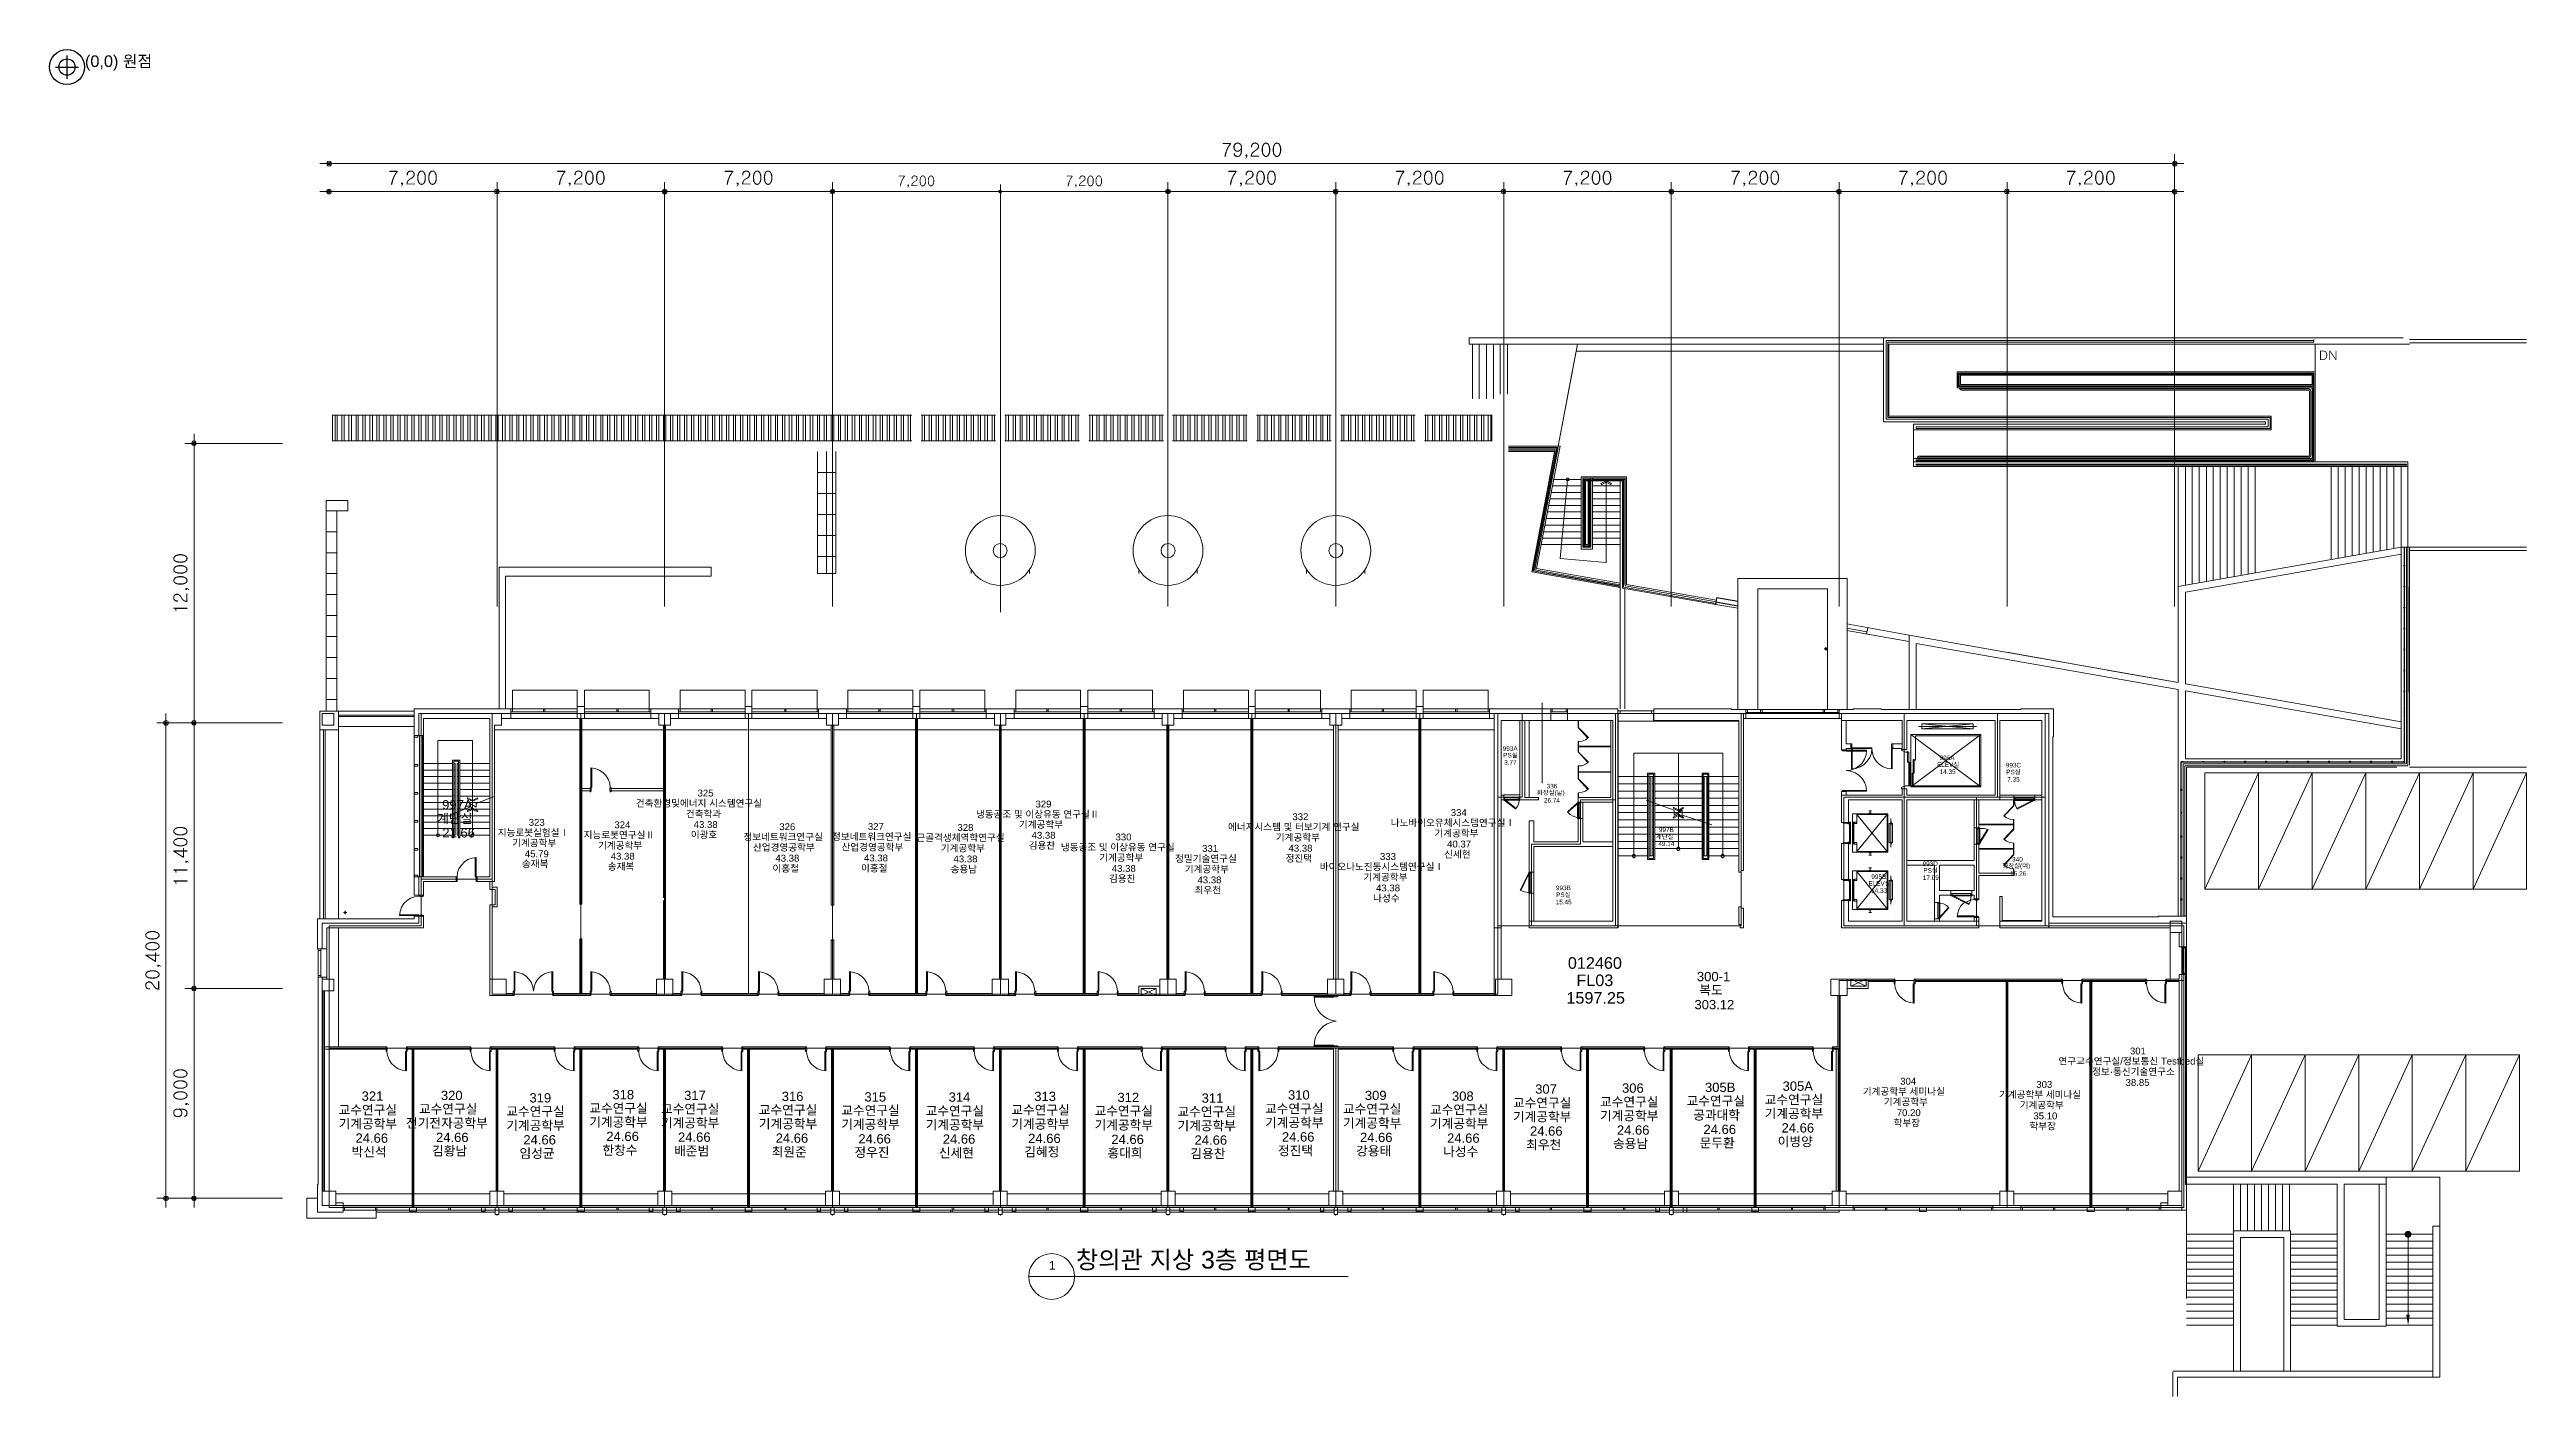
# Model space of a CAD drawing. Header units: millimetres. Extents: x -750 to 105570, y 8301 to 66109.
import ezdxf

# ---------------------------------------------------------------- set-up
doc = ezdxf.new("R2010")
doc.units = ezdxf.units.MM
for name, color, linetype in [('PDF_문자', 7, 'Continuous'), ('PDF_솔리드 채우기', 7, 'Continuous'), ('PDF_형상', 7, 'Continuous')]:
    doc.layers.add(name, color=color, linetype=linetype)
doc.styles.add('PDF 맑은고딕', font='Arial.ttf')
doc.styles.add('PDF 맑은고딕Semilight', font='Arial.ttf')
doc.styles.get("Standard").update_dxf_attribs({"font": 'arial.ttf'})

msp = doc.modelspace()

# ---------------------------------------------------------------- texts
at = {"color": 1}
msp.add_text('(0,0) 원점', height=500, dxfattribs=at).set_placement((770, 65359))
at = {"layer": 'PDF_문자', "attachment_point": 4}
for s, insert, char_height, style in [('993A', (61627, 36107), 196, 'PDF 맑은고딕Semilight'), ('PS실', (61648, 35814), 196, 'PDF 맑은고딕Semilight'), ('3.77', (61689, 35510), 196, 'PDF 맑은고딕Semilight'), ('ELEV실', (80268, 35405), 196, 'PDF 맑은고딕Semilight'), ('995A', (80383, 35709), 196, 'PDF 맑은고딕Semilight'), ('14.35', (80383, 35112), 196, 'PDF 맑은고딕Semilight'), ('993C', (83221, 35394), 196, 'PDF 맑은고딕Semilight'), ('PS실', (83242, 35091), 196, 'PDF 맑은고딕Semilight'), ('325', (27066, 34196), 294.1, 'PDF 맑은고딕Semilight'), ('화장실(남)', (63093, 34190), 196, 'PDF 맑은고딕Semilight'), ('336', (63512, 34494), 196, 'PDF 맑은고딕Semilight'), ('7.35', (83284, 34787), 196, 'PDF 맑은고딕Semilight'), ('계단실', (15892, 33085), 399.6, 'PDF 맑은고딕Semilight'), ('997A', (16102, 33692), 399.6, 'PDF 맑은고딕Semilight'), ('323', (19820, 32939), 294.1, 'PDF 맑은고딕Semilight'), ('324', (23495, 32834), 294.1, 'PDF 맑은고딕Semilight'), ('건축환경및에너지 시스템연구실', (24417, 33745), 294.07, 'PDF 맑은고딕Semilight'), ('건축학과', (26564, 33295), 294.1, 'PDF 맑은고딕Semilight'), ('43.38', (26899, 32845), 294.1, 'PDF 맑은고딕Semilight'), ('냉동공조 및 이상유동 연구실Ⅱ', (39016, 33274), 294.07, 'PDF 맑은고딕Semilight'), ('기계공학부', (40859, 32834), 294.1, 'PDF 맑은고딕Semilight'), ('329', (41571, 33725), 294.1, 'PDF 맑은고딕Semilight'), ('332', (52599, 33180), 294.1, 'PDF 맑은고딕Semilight'), ('나노바이오유체시스템연구실Ⅰ', (56820, 32908), 294.07, 'PDF 맑은고딕Semilight'), ('334', (59396, 33358), 294.1, 'PDF 맑은고딕Semilight'), ('26.74', (63396, 33887), 196, 'PDF 맑은고딕Semilight'), ('21.66', (16112, 32488), 399.6, 'PDF 맑은고딕Semilight'), ('지능로봇실험실Ⅰ', (18489, 32489), 294.1, 'PDF 맑은고딕Semilight'), ('기계공학부', (19107, 32039), 294.1, 'PDF 맑은고딕Semilight'), ('지능로봇연구실Ⅱ', (22176, 32384), 294.1, 'PDF 맑은고딕Semilight'), ('기계공학부', (22794, 31934), 294.1, 'PDF 맑은고딕Semilight'), ('이광호', (26774, 32395), 294.1, 'PDF 맑은고딕Semilight'), ('정보네트워크연구실', (29036, 32300), 294.1, 'PDF 맑은고딕Semilight'), ('산업경영공학부', (29444, 31850), 294.1, 'PDF 맑은고딕Semilight'), ('326', (30575, 32751), 294.1, 'PDF 맑은고딕Semilight'), ('정보네트워크연구실', (32837, 32311), 294.1, 'PDF 맑은고딕Semilight'), ('산업경영공학부', (33246, 31861), 294.1, 'PDF 맑은고딕Semilight'), ('327', (34377, 32761), 294.1, 'PDF 맑은고딕Semilight'), ('근골격생체역학연구실', (36460, 32269), 294.1, 'PDF 맑은고딕Semilight'), ('기계공학부', (37508, 31818), 294.1, 'PDF 맑은고딕Semilight'), ('328', (38220, 32719), 294.1, 'PDF 맑은고딕Semilight'), ('김용찬', (41278, 31934), 294.1, 'PDF 맑은고딕Semilight'), ('43.38', (41404, 32384), 294.1, 'PDF 맑은고딕Semilight'), ('냉동공조 및 이상유동 연구실', (42661, 31861), 294.07, 'PDF 맑은고딕Semilight'), ('330', (45007, 32311), 294.1, 'PDF 맑은고딕Semilight'), ('331', (48724, 31818), 294.1, 'PDF 맑은고딕Semilight'), ('에너지시스템 및 터보기계 연구실', (49834, 32730), 294.07, 'PDF 맑은고딕Semilight'), ('기계공학부', (51887, 32280), 294.1, 'PDF 맑은고딕Semilight'), ('43.38', (52432, 31829), 294.1, 'PDF 맑은고딕Semilight'), ('기계공학부', (58694, 32457), 294.1, 'PDF 맑은고딕Semilight'), ('40.37', (59239, 32007), 294.1, 'PDF 맑은고딕Semilight'), ('계단실', (68203, 32315), 196, 'PDF 맑은고딕Semilight'), ('49.14', (68308, 32022), 196, 'PDF 맑은고딕Semilight'), ('997B', (68329, 32619), 196, 'PDF 맑은고딕Semilight'), ('송재복', (19526, 31148), 294.1, 'PDF 맑은고딕Semilight'), ('45.79', (19652, 31588), 294.1, 'PDF 맑은고딕Semilight'), ('송재복', (23213, 31033), 294.1, 'PDF 맑은고딕Semilight'), ('43.38', (23338, 31484), 294.1, 'PDF 맑은고딕Semilight'), ('이홍철', (30282, 30949), 294.1, 'PDF 맑은고딕Semilight'), ('43.38', (30407, 31400), 294.1, 'PDF 맑은고딕Semilight'), ('이홍철', (34083, 30960), 294.1, 'PDF 맑은고딕Semilight'), ('43.38', (34209, 31410), 294.1, 'PDF 맑은고딕Semilight'), ('송용남', (37927, 30918), 294.1, 'PDF 맑은고딕Semilight'), ('43.38', (38053, 31368), 294.1, 'PDF 맑은고딕Semilight'), ('기계공학부', (44305, 31410), 294.1, 'PDF 맑은고딕Semilight'), ('43.38', (44849, 30960), 294.1, 'PDF 맑은고딕Semilight'), ('정밀기술연구실', (47562, 31368), 294.1, 'PDF 맑은고딕Semilight'), ('기계공학부', (47981, 30918), 294.1, 'PDF 맑은고딕Semilight'), ('정진택', (52306, 31379), 294.1, 'PDF 맑은고딕Semilight'), ('바이오나노진동시스템연구실Ⅰ', (53772, 31023), 294.07, 'PDF 맑은고딕Semilight'), ('333', (56359, 31473), 294.1, 'PDF 맑은고딕Semilight'), ('신세현', (59113, 31557), 294.1, 'PDF 맑은고딕Semilight'), ('993D', (79650, 31164), 196, 'PDF 맑은고딕Semilight'), ('PS실', (79682, 30870), 196, 'PDF 맑은고딕Semilight'), ('화장실(여)', (83075, 31048), 196, 'PDF 맑은고딕Semilight'), ('16.26', (83410, 30745), 196, 'PDF 맑은고딕Semilight'), ('340', (83494, 31352), 196, 'PDF 맑은고딕Semilight'), ('김용찬', (44724, 30509), 294.1, 'PDF 맑은고딕Semilight'), ('최우천', (48399, 30017), 294.1, 'PDF 맑은고딕Semilight'), ('43.38', (48525, 30468), 294.1, 'PDF 맑은고딕Semilight'), ('기계공학부', (55647, 30572), 294.1, 'PDF 맑은고딕Semilight'), ('나성수', (56065, 29672), 294.1, 'PDF 맑은고딕Semilight'), ('43.38', (56191, 30122), 294.1, 'PDF 맑은고딕Semilight'), ('993B', (63910, 30127), 196, 'PDF 맑은고딕Semilight'), ('PS실', (63920, 29823), 196, 'PDF 맑은고딕Semilight'), ('ELEV실', (77325, 30315), 196, 'PDF 맑은고딕Semilight'), ('14.33', (77440, 30012), 196, 'PDF 맑은고딕Semilight'), ('995B', (77451, 30608), 196, 'PDF 맑은고딕Semilight'), ('17.09', (79661, 30566), 196, 'PDF 맑은고딕Semilight'), ('15.45', (63899, 29519), 196, 'PDF 맑은고딕Semilight'), ('012460', (64423, 26901), 497.7, 'PDF 맑은고딕Semilight'), ('1597.25', (64360, 25404), 497.7, 'PDF 맑은고딕Semilight'), ('FL03', (64789, 26158), 497.7, 'PDF 맑은고딕Semilight'), ('300-1', (69963, 26319), 399.6, 'PDF 맑은고딕Semilight'), ('복도', (70068, 25722), 399.6, 'PDF 맑은고딕Semilight'), ('303.12', (69858, 25115), 399.6, 'PDF 맑은고딕Semilight'), ('연구교수연구실/정보통신 Testbed실', (85483, 22676), 294.07, 'PDF 맑은고딕Semilight'), ('정보·통신기술연구소', (86929, 22226), 294.1, 'PDF 맑은고딕Semilight'), ('301', (88552, 23126), 292.4, 'PDF 맑은고딕Semilight'), ('321', (12646, 21188), 399.6, 'PDF 맑은고딕Semilight'), ('320', (16049, 21219), 399.6, 'PDF 맑은고딕Semilight'), ('319', (19851, 21114), 399.6, 'PDF 맑은고딕Semilight'), ('318', (23412, 21251), 399.6, 'PDF 맑은고딕Semilight'), ('317', (26490, 21219), 399.6, 'PDF 맑은고딕Semilight'), ('316', (30679, 21177), 399.6, 'PDF 맑은고딕Semilight'), ('315', (34230, 21156), 399.6, 'PDF 맑은고딕Semilight'), ('314', (37843, 21146), 399.6, 'PDF 맑은고딕Semilight'), ('313', (41519, 21177), 399.6, 'PDF 맑은고딕Semilight'), ('312', (45090, 21135), 399.6, 'PDF 맑은고딕Semilight'), ('311', (48703, 21104), 399.6, 'PDF 맑은고딕Semilight'), ('310', (52410, 21240), 399.6, 'PDF 맑은고딕Semilight'), ('309', (55710, 21219), 399.6, 'PDF 맑은고딕Semilight'), ('308', (59449, 21188), 399.6, 'PDF 맑은고딕Semilight'), ('307', (63020, 21492), 399.6, 'PDF 맑은고딕Semilight'), ('306', (66748, 21533), 399.6, 'PDF 맑은고딕Semilight'), ('305B', (70309, 21565), 399.6, 'PDF 맑은고딕Semilight'), ('교수연구실', (72874, 21020), 399.6, 'PDF 맑은고딕Semilight'), ('305A', (73639, 21617), 399.6, 'PDF 맑은고딕Semilight'), ('기계공학부 세미나실', (77084, 21377), 294.1, 'PDF 맑은고딕Semilight'), ('304', (78687, 21828), 294.1, 'PDF 맑은고딕Semilight'), ('기계공학부 세미나실', (82928, 21241), 294.1, 'PDF 맑은고딕Semilight'), ('303', (84531, 21691), 294.1, 'PDF 맑은고딕Semilight'), ('38.85', (88363, 21775), 294.1, 'PDF 맑은고딕Semilight'), ('교수연구실', (11661, 20580), 399.6, 'PDF 맑은고딕Semilight'), ('기계공학부', (11661, 19984), 399.6, 'PDF 맑은고딕Semilight'), ('전기전자공학부', (14552, 20015), 399.6, 'PDF 맑은고딕Semilight'), ('교수연구실', (15107, 20622), 399.6, 'PDF 맑은고딕Semilight'), ('교수연구실', (18856, 20517), 399.6, 'PDF 맑은고딕Semilight'), ('교수연구실', (22417, 20653), 399.6, 'PDF 맑은고딕Semilight'), ('기계공학부', (22417, 20057), 399.6, 'PDF 맑은고딕Semilight'), ('교수연구실', (25496, 20622), 399.6, 'PDF 맑은고딕Semilight'), ('기계공학부', (25496, 20025), 399.6, 'PDF 맑은고딕Semilight'), ('교수연구실', (29695, 20580), 399.6, 'PDF 맑은고딕Semilight'), ('기계공학부', (29695, 19984), 399.6, 'PDF 맑은고딕Semilight'), ('교수연구실', (33235, 20559), 399.6, 'PDF 맑은고딕Semilight'), ('기계공학부', (33235, 19962), 399.6, 'PDF 맑은고딕Semilight'), ('교수연구실', (36859, 20539), 399.6, 'PDF 맑은고딕Semilight'), ('기계공학부', (36859, 19941), 399.6, 'PDF 맑은고딕Semilight'), ('교수연구실', (40534, 20580), 399.6, 'PDF 맑은고딕Semilight'), ('기계공학부', (40534, 19973), 399.6, 'PDF 맑은고딕Semilight'), ('교수연구실', (44106, 20539), 399.6, 'PDF 맑은고딕Semilight'), ('기계공학부', (44106, 19931), 399.6, 'PDF 맑은고딕Semilight'), ('교수연구실', (47666, 20507), 399.6, 'PDF 맑은고딕Semilight'), ('교수연구실', (51426, 20633), 399.6, 'PDF 맑은고딕Semilight'), ('기계공학부', (51426, 20036), 399.6, 'PDF 맑은고딕Semilight'), ('교수연구실', (54767, 20622), 399.6, 'PDF 맑은고딕Semilight'), ('기계공학부', (54767, 20015), 399.6, 'PDF 맑은고딕Semilight'), ('교수연구실', (58506, 20591), 399.6, 'PDF 맑은고딕Semilight'), ('기계공학부', (58506, 19994), 399.6, 'PDF 맑은고딕Semilight'), ('교수연구실', (62067, 20884), 399.6, 'PDF 맑은고딕Semilight'), ('기계공학부', (62067, 20287), 399.6, 'PDF 맑은고딕Semilight'), ('교수연구실', (65805, 20926), 399.6, 'PDF 맑은고딕Semilight'), ('기계공학부', (65805, 20329), 399.6, 'PDF 맑은고딕Semilight'), ('교수연구실', (69523, 20968), 399.6, 'PDF 맑은고딕Semilight'), ('공과대학', (69806, 20360), 399.6, 'PDF 맑은고딕Semilight'), ('기계공학부', (72874, 20423), 399.6, 'PDF 맑은고딕Semilight'), ('기계공학부', (77985, 20927), 294.1, 'PDF 맑은고딕Semilight'), ('학부장', (78404, 20027), 294.1, 'PDF 맑은고딕Semilight'), ('70.20', (78540, 20477), 294.1, 'PDF 맑은고딕Semilight'), ('기계공학부', (83818, 20791), 294.1, 'PDF 맑은고딕Semilight'), ('35.10', (84405, 20341), 294.1, 'PDF 맑은고딕Semilight'), ('24.66', (12384, 19386), 399.6, 'PDF 맑은고딕Semilight'), ('24.66', (15840, 19418), 399.6, 'PDF 맑은고딕Semilight'), ('기계공학부', (18856, 19910), 399.6, 'PDF 맑은고딕Semilight'), ('24.66', (19589, 19313), 399.6, 'PDF 맑은고딕Semilight'), ('24.66', (23150, 19460), 399.6, 'PDF 맑은고딕Semilight'), ('24.66', (26229, 19428), 399.6, 'PDF 맑은고딕Semilight'), ('24.66', (30418, 19386), 399.6, 'PDF 맑은고딕Semilight'), ('24.66', (33968, 19355), 399.6, 'PDF 맑은고딕Semilight'), ('24.66', (37592, 19345), 399.6, 'PDF 맑은고딕Semilight'), ('24.66', (41257, 19376), 399.6, 'PDF 맑은고딕Semilight'), ('24.66', (44828, 19334), 399.6, 'PDF 맑은고딕Semilight'), ('기계공학부', (47666, 19900), 399.6, 'PDF 맑은고딕Semilight'), ('24.66', (48400, 19302), 399.6, 'PDF 맑은고딕Semilight'), ('24.66', (52149, 19439), 399.6, 'PDF 맑은고딕Semilight'), ('24.66', (55500, 19418), 399.6, 'PDF 맑은고딕Semilight'), ('24.66', (59239, 19386), 399.6, 'PDF 맑은고딕Semilight'), ('최우천', (62632, 19083), 399.6, 'PDF 맑은고딕Semilight'), ('24.66', (62799, 19690), 399.6, 'PDF 맑은고딕Semilight'), ('송용남', (66360, 19135), 399.6, 'PDF 맑은고딕Semilight'), ('24.66', (66528, 19732), 399.6, 'PDF 맑은고딕Semilight'), ('문두환', (70078, 19166), 399.6, 'PDF 맑은고딕Semilight'), ('24.66', (70245, 19764), 399.6, 'PDF 맑은고딕Semilight'), ('이병양', (73429, 19219), 399.6, 'PDF 맑은고딕Semilight'), ('24.66', (73597, 19826), 399.6, 'PDF 맑은고딕Semilight'), ('학부장', (84237, 19890), 294.1, 'PDF 맑은고딕Semilight'), ('박신석', (12216, 18779), 399.6, 'PDF 맑은고딕Semilight'), ('김황남', (15672, 18821), 399.6, 'PDF 맑은고딕Semilight'), ('임성균', (19421, 18716), 399.6, 'PDF 맑은고딕Semilight'), ('한창수', (22983, 18852), 399.6, 'PDF 맑은고딕Semilight'), ('배준범', (26061, 18821), 399.6, 'PDF 맑은고딕Semilight'), ('최원준', (30250, 18779), 399.6, 'PDF 맑은고딕Semilight'), ('정우진', (33801, 18758), 399.6, 'PDF 맑은고딕Semilight'), ('신세현', (37424, 18737), 399.6, 'PDF 맑은고딕Semilight'), ('김혜정', (41090, 18779), 399.6, 'PDF 맑은고딕Semilight'), ('홍대희', (44661, 18737), 399.6, 'PDF 맑은고딕Semilight'), ('김용찬', (48221, 18706), 399.6, 'PDF 맑은고딕Semilight'), ('정진택', (51981, 18831), 399.6, 'PDF 맑은고딕Semilight'), ('강용태', (55333, 18821), 399.6, 'PDF 맑은고딕Semilight'), ('나성수', (59071, 18790), 399.6, 'PDF 맑은고딕Semilight'), ('1', (42147, 13925), 375, 'PDF 맑은고딕'), ('창의관 지상 3층 평면도', (43310, 14129), 761.58, 'PDF 맑은고딕')]:
    msp.add_mtext(s, dxfattribs=dict(at, insert=insert, char_height=char_height, style=style))

# ---------------------------------------------------------------- hatches: boundary and pattern name
at = {"layer": 'PDF_솔리드 채우기', "transparency": 33554559}
for points in [[(49939, 62099), (49625, 62099), (49614, 62099), (49604, 62088), (49604, 62078), (49604, 62068), (49614, 62057), (49625, 62057), (49908, 62057), (49897, 62047), (49887, 62036), (49887, 62026), (49876, 62015), (49866, 61994), (49855, 61984), (49845, 61973), (49845, 61963), (49834, 61942), (49824, 61931), (49813, 61921), (49813, 61900), (49803, 61889), (49792, 61869), (49782, 61858), (49782, 61837), (49772, 61827), (49761, 61806), (49761, 61785), (49761, 61785), (49751, 61764), (49740, 61743), (49740, 61732), (49730, 61711), (49719, 61701), (49719, 61680), (49709, 61659), (49709, 61649), (49709, 61628), (49698, 61617), (49698, 61607), (49698, 61586), (49688, 61575), (49688, 61565), (49688, 61544), (49688, 61533), (49688, 61512), (49688, 61512), (49698, 61502), (49709, 61502), (49719, 61502), (49730, 61502), (49740, 61523), (49740, 61533), (49740, 61544), (49740, 61565), (49751, 61575), (49751, 61596), (49751, 61607), (49751, 61628), (49761, 61638), (49761, 61659), (49772, 61670), (49772, 61691), (49772, 61701), (49782, 61722), (49782, 61732), (49792, 61753), (49803, 61764), (49803, 61774), (49813, 61795), (49813, 61806), (49824, 61827), (49834, 61837), (49834, 61858), (49845, 61858), (49855, 61879), (49855, 61900), (49866, 61910), (49876, 61931), (49887, 61942), (49897, 61963), (49908, 61973), (49918, 61984), (49918, 62005), (49929, 62015), (49939, 62026), (49950, 62036), (49960, 62047), (49960, 62047), (49970, 62068), (49970, 62078), (49970, 62088), (49960, 62099), (49950, 62099)], [(50253, 62120), (50243, 62120), (50222, 62109), (50201, 62109), (50190, 62109), (50180, 62099), (50159, 62099), (50149, 62088), (50138, 62078), (50128, 62068), (50117, 62068), (50107, 62057), (50096, 62036), (50096, 62026), (50086, 62015), (50075, 62005), (50075, 61984), (50075, 61973), (50065, 61952), (50065, 61931), (50065, 61921), (50065, 61910), (50065, 61889), (50065, 61869), (50075, 61858), (50075, 61837), (50075, 61827), (50086, 61806), (50096, 61795), (50107, 61785), (50117, 61774), (50128, 61764), (50128, 61764), (50138, 61753), (50149, 61743), (50169, 61743), (50180, 61732), (50190, 61732), (50211, 61732), (50232, 61722), (50232, 61722), (50253, 61722), (50274, 61732), (50285, 61732), (50306, 61732), (50316, 61743), (50327, 61743), (50337, 61753), (50348, 61764), (50358, 61764), (50253, 61774), (50232, 61774), (50211, 61774), (50201, 61774), (50180, 61785), (50169, 61795), (50159, 61795), (50149, 61806), (50149, 61816), (50138, 61827), (50128, 61837), (50128, 61858), (50117, 61869), (50117, 61889), (50117, 61900), (50117, 61910), (50117, 61931), (50117, 61952), (50117, 61963), (50128, 61984), (50128, 61994), (50138, 62005), (50149, 62015), (50149, 62026), (50159, 62036), (50180, 62047), (50190, 62057), (50201, 62068), (50222, 62068), (50232, 62068), (50253, 62068), (50379, 62068), (50368, 62078), (50358, 62088), (50337, 62099), (50327, 62099), (50316, 62109), (50295, 62109), (50274, 62120), (50264, 62120)], [(50379, 62068), (50253, 62068), (50264, 62068), (50285, 62068), (50295, 62068), (50316, 62057), (50327, 62047), (50337, 62036), (50348, 62026), (50358, 62026), (50358, 62015), (50368, 61994), (50379, 61984), (50379, 61973), (50389, 61952), (50389, 61942), (50389, 61921), (50389, 61910), (50389, 61900), (50389, 61879), (50379, 61869), (50379, 61848), (50368, 61837), (50358, 61827), (50348, 61816), (50348, 61816), (50337, 61795), (50389, 61795), (50389, 61774), (50389, 61753), (50379, 61743), (50379, 61722), (50379, 61701), (50379, 61691), (50368, 61670), (50368, 61659), (50368, 61649), (50358, 61628), (50358, 61617), (50348, 61617), (50348, 61596), (50337, 61586), (50327, 61575), (50316, 61565), (50295, 61554), (50285, 61554), (50274, 61544), (50253, 61544), (50232, 61544), (50232, 61544), (50117, 61544), (50128, 61533), (50128, 61533), (50149, 61523), (50159, 61512), (50169, 61512), (50190, 61502), (50201, 61502), (50222, 61502), (50232, 61502), (50253, 61502), (50264, 61502), (50285, 61502), (50295, 61512), (50316, 61512), (50327, 61523), (50337, 61533), (50348, 61533), (50358, 61544), (50368, 61554), (50379, 61575), (50389, 61586), (50389, 61586), (50400, 61596), (50400, 61607), (50410, 61617), (50410, 61628), (50410, 61638), (50421, 61659), (50421, 61670), (50421, 61680), (50431, 61701), (50431, 61711), (50431, 61732), (50431, 61753), (50431, 61774), (50431, 61785), (50442, 61806), (50442, 61827), (50442, 61848), (50442, 61858), (50442, 61879), (50431, 61900), (50431, 61921), (50431, 61942), (50431, 61963), (50431, 61973), (50421, 61994), (50421, 62005), (50410, 62015), (50410, 62026), (50400, 62047), (50389, 62057)], [(50337, 61795), (50327, 61795), (50306, 61785), (50295, 61774), (50285, 61774), (50264, 61774), (50253, 61774), (50358, 61764), (50368, 61785), (50379, 61795), (50389, 61795)], [(50997, 62120), (50976, 62120), (50965, 62109), (50944, 62109), (50934, 62109), (50913, 62099), (50903, 62088), (50892, 62088), (50882, 62078), (50997, 62068), (51018, 62068), (51028, 62068), (51049, 62068), (51060, 62057), (51070, 62047), (51081, 62036), (51091, 62036), (51102, 62026), (51102, 62005), (51112, 61994), (51112, 61984), (51122, 61963), (51122, 61952), (51122, 61942), (51112, 61921), (51112, 61910), (51102, 61889), (51102, 61879), (51091, 61869), (51081, 61858), (51070, 61848), (51070, 61837), (51060, 61827), (51039, 61827), (51028, 61816), (51018, 61806), (50997, 61795), (50976, 61774), (50976, 61774), (50955, 61764), (50944, 61753), (50934, 61743), (50913, 61732), (50903, 61722), (50892, 61711), (50882, 61701), (50871, 61691), (50861, 61680), (50850, 61670), (50850, 61670), (50840, 61649), (50840, 61638), (50829, 61628), (50819, 61607), (50819, 61596), (50819, 61575), (50808, 61565), (50808, 61544), (50808, 61533), (50808, 61512), (51154, 61512), (51175, 61523), (51175, 61523), (51185, 61533), (51185, 61533), (51175, 61554), (51175, 61554), (51164, 61554), (51154, 61554), (50861, 61554), (50861, 61575), (50871, 61596), (50871, 61607), (50882, 61628), (50882, 61638), (50892, 61649), (50892, 61649), (50903, 61659), (50913, 61670), (50924, 61680), (50934, 61691), (50944, 61701), (50955, 61711), (50976, 61722), (50986, 61732), (51007, 61743), (51007, 61753), (51028, 61764), (51049, 61774), (51060, 61785), (51081, 61795), (51091, 61806), (51102, 61816), (51112, 61827), (51122, 61827), (51133, 61837), (51143, 61848), (51143, 61858), (51154, 61879), (51164, 61889), (51164, 61910), (51164, 61921), (51164, 61942), (51164, 61952), (51164, 61973), (51164, 61984), (51164, 62005), (51154, 62015), (51154, 62036), (51143, 62047), (51133, 62057), (51122, 62068), (51112, 62078), (51102, 62088), (51091, 62088), (51081, 62099), (51060, 62109), (51049, 62109), (51028, 62109), (51018, 62120)], [(50882, 62078), (50871, 62068), (50861, 62057), (50850, 62036), (50840, 62026), (50829, 62015), (50829, 61994), (50829, 61984), (50829, 61963), (50829, 61952), (50829, 61931), (50829, 61921), (50829, 61910), (50850, 61910), (50850, 61910), (50861, 61910), (50871, 61910), (50871, 61921), (50871, 61931), (50871, 61952), (50871, 61973), (50882, 61984), (50882, 62005), (50892, 62015), (50903, 62026), (50903, 62036), (50913, 62047), (50924, 62057), (50944, 62057), (50955, 62068), (50976, 62068), (50986, 62068), (50997, 62068)], [(51468, 62120), (51447, 62120), (51437, 62109), (51416, 62109), (51405, 62099), (51395, 62099), (51384, 62088), (51374, 62078), (51363, 62068), (51353, 62057), (51342, 62047), (51332, 62026), (51321, 62026), (51321, 62005), (51311, 61994), (51311, 61984), (51301, 61963), (51301, 61952), (51290, 61931), (51290, 61921), (51290, 61900), (51290, 61889), (51280, 61869), (51280, 61858), (51280, 61837), (51280, 61816), (51280, 61806), (51280, 61785), (51280, 61774), (51280, 61753), (51280, 61732), (51290, 61722), (51290, 61701), (51290, 61691), (51301, 61670), (51301, 61659), (51301, 61638), (51311, 61628), (51311, 61617), (51321, 61607), (51321, 61596), (51332, 61575), (51342, 61565), (51353, 61554), (51363, 61544), (51468, 61544), (51447, 61544), (51437, 61554), (51426, 61554), (51416, 61565), (51405, 61575), (51395, 61586), (51384, 61596), (51374, 61607), (51363, 61628), (51353, 61638), (51353, 61649), (51353, 61670), (51342, 61680), (51342, 61701), (51342, 61711), (51332, 61732), (51332, 61743), (51332, 61764), (51332, 61785), (51332, 61806), (51332, 61806), (51332, 61827), (51332, 61848), (51332, 61858), (51332, 61879), (51332, 61900), (51342, 61910), (51342, 61931), (51342, 61942), (51353, 61952), (51353, 61973), (51363, 61984), (51363, 61994), (51374, 62005), (51384, 62026), (51395, 62036), (51405, 62047), (51416, 62057), (51426, 62057), (51437, 62068), (51447, 62068), (51468, 62068), (51562, 62078), (51552, 62088), (51541, 62099), (51531, 62099), (51510, 62109), (51500, 62109), (51489, 62109)], [(51562, 62078), (51468, 62068), (51479, 62068), (51489, 62068), (51500, 62057), (51520, 62057), (51531, 62047), (51541, 62036), (51552, 62015), (51562, 62005), (51562, 61994), (51573, 61973), (51573, 61963), (51583, 61952), (51583, 61931), (51583, 61921), (51594, 61900), (51594, 61889), (51594, 61869), (51594, 61848), (51594, 61837), (51594, 61816), (51594, 61806), (51594, 61785), (51594, 61774), (51594, 61753), (51594, 61732), (51594, 61722), (51594, 61701), (51583, 61691), (51583, 61670), (51573, 61659), (51573, 61649), (51562, 61628), (51562, 61628), (51552, 61607), (51552, 61596), (51541, 61586), (51531, 61565), (51510, 61565), (51500, 61554), (51489, 61544), (51479, 61544), (51468, 61544), (51363, 61544), (51374, 61533), (51384, 61523), (51405, 61512), (51416, 61512), (51426, 61502), (51447, 61502), (51458, 61502), (51468, 61502), (51479, 61502), (51489, 61502), (51510, 61502), (51520, 61512), (51531, 61523), (51541, 61523), (51562, 61533), (51573, 61544), (51583, 61565), (51594, 61575), (51604, 61586), (51604, 61596), (51604, 61607), (51615, 61628), (51625, 61638), (51625, 61649), (51636, 61670), (51636, 61680), (51636, 61701), (51646, 61711), (51646, 61732), (51646, 61743), (51646, 61764), (51646, 61785), (51646, 61795), (51646, 61806), (51646, 61827), (51646, 61848), (51646, 61858), (51646, 61879), (51646, 61900), (51636, 61910), (51636, 61931), (51636, 61942), (51625, 61963), (51625, 61973), (51615, 61984), (51615, 62005), (51604, 62015), (51604, 62026), (51594, 62036), (51583, 62047), (51573, 62068)], [(51939, 62120), (51918, 62120), (51908, 62109), (51887, 62109), (51877, 62099), (51866, 62099), (51856, 62088), (51845, 62078), (51824, 62068), (51814, 62057), (51803, 62047), (51803, 62026), (51793, 62026), (51793, 62005), (51782, 61994), (51782, 61984), (51772, 61963), (51772, 61952), (51761, 61931), (51761, 61921), (51761, 61900), (51751, 61889), (51751, 61869), (51751, 61858), (51751, 61837), (51751, 61816), (51751, 61806), (51751, 61785), (51751, 61774), (51751, 61753), (51751, 61732), (51751, 61722), (51761, 61701), (51761, 61691), (51761, 61670), (51772, 61659), (51772, 61638), (51782, 61628), (51782, 61617), (51793, 61607), (51793, 61596), (51803, 61575), (51814, 61565), (51824, 61554), (51835, 61544), (51939, 61544), (51918, 61544), (51908, 61554), (51897, 61554), (51887, 61565), (51866, 61575), (51856, 61586), (51845, 61596), (51845, 61607), (51835, 61628), (51824, 61638), (51824, 61649), (51814, 61670), (51814, 61680), (51814, 61701), (51803, 61711), (51803, 61732), (51803, 61743), (51803, 61764), (51803, 61785), (51803, 61806), (51803, 61806), (51803, 61827), (51803, 61848), (51803, 61858), (51803, 61879), (51803, 61900), (51814, 61910), (51814, 61931), (51814, 61942), (51824, 61952), (51824, 61973), (51835, 61984), (51835, 61994), (51845, 62005), (51856, 62026), (51856, 62036), (51877, 62047), (51887, 62057), (51897, 62057), (51908, 62068), (51918, 62068), (51939, 62068), (52034, 62078), (52023, 62088), (52013, 62099), (51992, 62099), (51981, 62109), (51971, 62109), (51950, 62109)], [(52034, 62078), (51939, 62068), (51950, 62068), (51960, 62068), (51971, 62057), (51981, 62057), (52002, 62047), (52013, 62036), (52023, 62015), (52023, 62005), (52034, 61994), (52044, 61973), (52044, 61963), (52055, 61952), (52055, 61931), (52055, 61921), (52065, 61900), (52065, 61889), (52065, 61869), (52065, 61848), (52065, 61837), (52065, 61816), (52065, 61806), (52065, 61785), (52065, 61774), (52065, 61753), (52065, 61732), (52065, 61722), (52055, 61701), (52055, 61691), (52055, 61670), (52044, 61659), (52044, 61649), (52034, 61628), (52034, 61628), (52023, 61607), (52013, 61596), (52002, 61586), (51992, 61565), (51981, 61565), (51971, 61554), (51960, 61544), (51950, 61544), (51939, 61544), (51835, 61544), (51845, 61533), (51856, 61523), (51877, 61512), (51887, 61512), (51897, 61502), (51908, 61502), (51929, 61502), (51939, 61502), (51950, 61502), (51960, 61502), (51981, 61502), (51992, 61512), (52002, 61523), (52013, 61523), (52023, 61533), (52044, 61544), (52055, 61565), (52055, 61575), (52065, 61586), (52076, 61596), (52076, 61607), (52086, 61628), (52086, 61638), (52096, 61649), (52096, 61670), (52107, 61680), (52107, 61701), (52107, 61711), (52117, 61732), (52117, 61743), (52117, 61764), (52117, 61785), (52117, 61795), (52117, 61806), (52117, 61827), (52117, 61848), (52117, 61858), (52117, 61879), (52117, 61900), (52107, 61910), (52107, 61931), (52107, 61942), (52096, 61963), (52096, 61973), (52086, 61984), (52086, 62005), (52076, 62015), (52076, 62026), (52065, 62036), (52055, 62047), (52044, 62068)], [(14164, 60905), (13850, 60905), (13840, 60895), (13829, 60884), (13829, 60884), (13829, 60863), (13840, 60863), (13850, 60853), (14133, 60853), (14122, 60842), (14122, 60832), (14112, 60821), (14101, 60811), (14091, 60800), (14080, 60790), (14080, 60769), (14070, 60758), (14060, 60748), (14049, 60727), (14039, 60717), (14039, 60706), (14028, 60685), (14018, 60675), (14018, 60654), (14007, 60643), (13997, 60622), (13986, 60601), (13986, 60591), (13986, 60580), (13976, 60570), (13965, 60549), (13965, 60528), (13955, 60518), (13944, 60497), (13944, 60476), (13944, 60465), (13934, 60444), (13934, 60434), (13923, 60413), (13923, 60402), (13923, 60392), (13913, 60371), (13913, 60360), (13913, 60350), (13913, 60329), (13913, 60319), (13913, 60308), (13923, 60298), (13934, 60298), (13944, 60308), (13955, 60308), (13965, 60319), (13965, 60329), (13965, 60350), (13965, 60360), (13976, 60381), (13976, 60392), (13976, 60413), (13986, 60423), (13986, 60444), (13986, 60455), (13997, 60476), (13997, 60486), (14007, 60497), (14007, 60518), (14018, 60528), (14018, 60549), (14028, 60559), (14028, 60580), (14039, 60591), (14039, 60612), (14049, 60622), (14060, 60643), (14060, 60654), (14070, 60664), (14080, 60685), (14091, 60696), (14091, 60717), (14101, 60727), (14112, 60748), (14122, 60758), (14133, 60769), (14143, 60790), (14143, 60800), (14154, 60811), (14164, 60821), (14175, 60832), (14185, 60842), (14196, 60853), (14196, 60863), (14196, 60884), (14196, 60884), (14185, 60895), (14175, 60905)], [(14751, 60916), (14730, 60916), (14719, 60916), (14698, 60905), (14688, 60905), (14667, 60895), (14656, 60895), (14646, 60884), (14636, 60874), (14751, 60874), (14772, 60874), (14782, 60863), (14803, 60863), (14814, 60853), (14824, 60853), (14845, 60842), (14845, 60832), (14855, 60821), (14866, 60811), (14866, 60790), (14876, 60779), (14876, 60758), (14876, 60758), (14876, 60737), (14866, 60717), (14866, 60706), (14866, 60696), (14855, 60675), (14845, 60664), (14834, 60654), (14834, 60643), (14824, 60643), (14814, 60633), (14803, 60622), (14782, 60612), (14772, 60601), (14751, 60591), (14730, 60580), (14730, 60580), (14719, 60570), (14698, 60559), (14688, 60549), (14667, 60539), (14656, 60528), (14646, 60518), (14636, 60507), (14625, 60497), (14615, 60476), (14604, 60465), (14604, 60465), (14604, 60455), (14594, 60444), (14583, 60423), (14583, 60413), (14573, 60392), (14573, 60381), (14573, 60360), (14562, 60350), (14562, 60329), (14562, 60319), (14918, 60319), (14929, 60319), (14929, 60319), (14939, 60340), (14939, 60340), (14929, 60350), (14929, 60350), (14918, 60360), (14918, 60360), (14615, 60360), (14625, 60381), (14625, 60392), (14625, 60413), (14636, 60423), (14636, 60434), (14646, 60455), (14646, 60455), (14656, 60465), (14667, 60476), (14677, 60486), (14688, 60497), (14698, 60507), (14709, 60518), (14730, 60528), (14740, 60539), (14761, 60549), (14772, 60549), (14782, 60559), (14803, 60570), (14814, 60580), (14834, 60591), (14845, 60601), (14855, 60612), (14866, 60622), (14876, 60633), (14887, 60643), (14897, 60654), (14908, 60664), (14908, 60675), (14918, 60696), (14918, 60706), (14918, 60727), (14929, 60737), (14929, 60758), (14929, 60769), (14918, 60790), (14918, 60800), (14908, 60821), (14908, 60832), (14897, 60842), (14887, 60853), (14876, 60863), (14866, 60874), (14855, 60884), (14845, 60895), (14834, 60905), (14814, 60905), (14803, 60905), (14782, 60916), (14772, 60916)], [(14636, 60874), (14625, 60863), (14615, 60853), (14604, 60842), (14594, 60821), (14594, 60811), (14583, 60800), (14583, 60779), (14583, 60769), (14583, 60758), (14583, 60737), (14583, 60717), (14583, 60717), (14604, 60706), (14604, 60706), (14625, 60706), (14625, 60717), (14625, 60727), (14636, 60727), (14636, 60758), (14636, 60769), (14636, 60790), (14636, 60800), (14646, 60821), (14656, 60832), (14656, 60832), (14667, 60842), (14688, 60853), (14698, 60863), (14709, 60863), (14730, 60874), (14751, 60874), (14751, 60874)], [(15222, 60916), (15201, 60916), (15191, 60916), (15180, 60905), (15159, 60905), (15149, 60895), (15138, 60884), (15128, 60884), (15117, 60874), (15107, 60853), (15096, 60842), (15086, 60832), (15086, 60821), (15075, 60811), (15065, 60790), (15065, 60779), (15054, 60769), (15054, 60748), (15054, 60737), (15044, 60717), (15044, 60706), (15044, 60685), (15044, 60675), (15033, 60654), (15033, 60633), (15033, 60622), (15033, 60612), (15033, 60591), (15033, 60570), (15033, 60549), (15044, 60539), (15044, 60518), (15044, 60507), (15044, 60486), (15054, 60476), (15054, 60455), (15065, 60444), (15065, 60434), (15075, 60413), (15075, 60402), (15086, 60392), (15086, 60381), (15096, 60360), (15107, 60350), (15117, 60340), (15222, 60350), (15201, 60350), (15191, 60350), (15180, 60350), (15170, 60360), (15159, 60371), (15149, 60381), (15138, 60392), (15128, 60413), (15117, 60423), (15117, 60444), (15107, 60455), (15107, 60465), (15096, 60486), (15096, 60497), (15096, 60518), (15086, 60528), (15086, 60549), (15086, 60559), (15086, 60580), (15086, 60601), (15086, 60612), (15086, 60622), (15086, 60643), (15086, 60664), (15086, 60675), (15096, 60696), (15096, 60706), (15096, 60727), (15107, 60737), (15107, 60758), (15107, 60769), (15117, 60779), (15117, 60790), (15128, 60811), (15138, 60821), (15149, 60832), (15159, 60842), (15170, 60853), (15180, 60863), (15191, 60863), (15212, 60874), (15222, 60874), (15316, 60874), (15306, 60884), (15295, 60895), (15285, 60905), (15264, 60905), (15253, 60916), (15243, 60916)], [(15316, 60874), (15222, 60874), (15232, 60874), (15243, 60863), (15264, 60863), (15274, 60853), (15285, 60842), (15295, 60832), (15306, 60821), (15316, 60800), (15316, 60790), (15327, 60779), (15327, 60758), (15337, 60748), (15337, 60737), (15348, 60717), (15348, 60706), (15348, 60685), (15348, 60675), (15358, 60654), (15358, 60633), (15358, 60612), (15358, 60612), (15358, 60591), (15358, 60570), (15348, 60549), (15348, 60539), (15348, 60518), (15348, 60507), (15337, 60486), (15337, 60476), (15337, 60455), (15327, 60444), (15327, 60434), (15316, 60423), (15316, 60413), (15306, 60392), (15295, 60381), (15285, 60371), (15274, 60360), (15253, 60350), (15243, 60350), (15232, 60350), (15222, 60350), (15117, 60340), (15138, 60329), (15149, 60319), (15159, 60319), (15170, 60308), (15180, 60308), (15201, 60298), (15212, 60298), (15222, 60298), (15232, 60298), (15253, 60308), (15264, 60308), (15274, 60308), (15285, 60319), (15306, 60329), (15316, 60340), (15327, 60350), (15337, 60360), (15348, 60371), (15358, 60392), (15358, 60392), (15369, 60413), (15369, 60423), (15379, 60434), (15379, 60455), (15390, 60465), (15390, 60476), (15390, 60497), (15400, 60507), (15400, 60528), (15400, 60549), (15400, 60559), (15400, 60580), (15400, 60601), (15400, 60612), (15400, 60622), (15400, 60643), (15400, 60664), (15400, 60675), (15400, 60696), (15400, 60717), (15390, 60727), (15390, 60748), (15390, 60758), (15379, 60769), (15379, 60790), (15369, 60800), (15358, 60811), (15358, 60821), (15348, 60832), (15337, 60853), (15327, 60863)], [(15693, 60916), (15672, 60916), (15662, 60916), (15651, 60905), (15630, 60905), (15620, 60895), (15609, 60884), (15599, 60884), (15589, 60874), (15578, 60853), (15568, 60842), (15557, 60832), (15547, 60821), (15547, 60811), (15536, 60790), (15536, 60779), (15526, 60769), (15526, 60748), (15515, 60737), (15515, 60717), (15515, 60706), (15515, 60685), (15505, 60675), (15505, 60654), (15505, 60633), (15505, 60622), (15505, 60612), (15505, 60591), (15505, 60570), (15505, 60549), (15505, 60539), (15515, 60518), (15515, 60507), (15515, 60486), (15526, 60476), (15526, 60455), (15526, 60444), (15536, 60434), (15547, 60413), (15547, 60402), (15547, 60392), (15557, 60381), (15568, 60360), (15578, 60350), (15589, 60340), (15693, 60350), (15672, 60350), (15662, 60350), (15651, 60350), (15641, 60360), (15630, 60371), (15620, 60381), (15609, 60392), (15599, 60413), (15589, 60423), (15578, 60444), (15578, 60455), (15578, 60465), (15568, 60486), (15568, 60497), (15568, 60518), (15557, 60528), (15557, 60549), (15557, 60559), (15557, 60580), (15557, 60601), (15557, 60612), (15557, 60622), (15557, 60643), (15557, 60664), (15557, 60675), (15557, 60696), (15568, 60706), (15568, 60727), (15568, 60737), (15578, 60758), (15578, 60769), (15589, 60779), (15589, 60790), (15599, 60811), (15609, 60821), (15620, 60832), (15630, 60842), (15641, 60853), (15651, 60863), (15662, 60863), (15672, 60874), (15693, 60874), (15788, 60874), (15777, 60884), (15767, 60895), (15756, 60905), (15735, 60905), (15725, 60916), (15714, 60916)], [(15788, 60874), (15693, 60874), (15704, 60874), (15714, 60863), (15735, 60863), (15746, 60853), (15756, 60842), (15767, 60832), (15777, 60821), (15788, 60800), (15788, 60790), (15798, 60779), (15798, 60758), (15808, 60748), (15808, 60737), (15819, 60717), (15819, 60706), (15819, 60685), (15819, 60675), (15819, 60654), (15819, 60633), (15829, 60612), (15829, 60612), (15829, 60591), (15819, 60570), (15819, 60549), (15819, 60539), (15819, 60518), (15819, 60507), (15808, 60486), (15808, 60476), (15808, 60455), (15798, 60444), (15798, 60434), (15788, 60423), (15777, 60413), (15777, 60392), (15767, 60381), (15756, 60371), (15735, 60360), (15725, 60350), (15714, 60350), (15704, 60350), (15693, 60350), (15589, 60340), (15599, 60329), (15620, 60319), (15630, 60319), (15641, 60308), (15651, 60308), (15672, 60298), (15683, 60298), (15693, 60298), (15704, 60298), (15725, 60308), (15735, 60308), (15746, 60308), (15756, 60319), (15777, 60329), (15788, 60340), (15798, 60350), (15808, 60360), (15819, 60371), (15829, 60392), (15829, 60392), (15840, 60413), (15840, 60423), (15850, 60434), (15850, 60455), (15861, 60465), (15861, 60476), (15861, 60497), (15871, 60507), (15871, 60528), (15871, 60549), (15871, 60559), (15871, 60580), (15871, 60601), (15871, 60612), (15871, 60622), (15871, 60643), (15871, 60664), (15871, 60675), (15871, 60696), (15861, 60717), (15861, 60727), (15861, 60748), (15850, 60758), (15850, 60769), (15840, 60790), (15840, 60800), (15829, 60811), (15829, 60821), (15819, 60832), (15808, 60853), (15798, 60863)], [(21369, 60905), (21055, 60905), (21034, 60895), (21034, 60884), (21034, 60884), (21034, 60863), (21045, 60863), (21055, 60853), (21338, 60853), (21328, 60842), (21317, 60832), (21307, 60821), (21307, 60811), (21296, 60800), (21286, 60790), (21275, 60769), (21265, 60758), (21265, 60748), (21254, 60727), (21244, 60717), (21233, 60706), (21233, 60685), (21223, 60675), (21212, 60654), (21212, 60643), (21202, 60622), (21191, 60601), (21181, 60591), (21181, 60580), (21181, 60570), (21170, 60549), (21160, 60528), (21160, 60518), (21150, 60497), (21150, 60476), (21139, 60465), (21139, 60444), (21129, 60434), (21129, 60413), (21129, 60402), (21118, 60392), (21118, 60371), (21118, 60360), (21118, 60350), (21108, 60329), (21108, 60319), (21118, 60308), (21129, 60298), (21139, 60298), (21150, 60308), (21150, 60308), (21160, 60319), (21170, 60329), (21170, 60350), (21170, 60360), (21170, 60381), (21181, 60392), (21181, 60413), (21181, 60423), (21191, 60444), (21191, 60455), (21191, 60476), (21202, 60486), (21202, 60497), (21212, 60518), (21212, 60528), (21223, 60549), (21223, 60559), (21233, 60580), (21233, 60591), (21244, 60612), (21254, 60622), (21254, 60643), (21265, 60654), (21265, 60664), (21275, 60685), (21286, 60696), (21296, 60717), (21307, 60727), (21317, 60748), (21328, 60758), (21328, 60769), (21338, 60790), (21349, 60800), (21359, 60811), (21369, 60821), (21380, 60832), (21390, 60842), (21390, 60853), (21401, 60863), (21401, 60884), (21401, 60884), (21390, 60895), (21380, 60905)], [(21956, 60916), (21935, 60916), (21914, 60916), (21904, 60905), (21883, 60905), (21872, 60895), (21862, 60895), (21851, 60884), (21830, 60874), (21956, 60874), (21966, 60874), (21987, 60863), (21998, 60863), (22019, 60853), (22029, 60853), (22040, 60842), (22050, 60832), (22061, 60821), (22061, 60811), (22071, 60790), (22071, 60779), (22071, 60758), (22071, 60758), (22071, 60737), (22071, 60717), (22071, 60706), (22061, 60696), (22061, 60675), (22050, 60664), (22040, 60654), (22029, 60643), (22019, 60643), (22008, 60633), (21998, 60622), (21987, 60612), (21977, 60601), (21956, 60591), (21935, 60580), (21935, 60580), (21914, 60570), (21904, 60559), (21883, 60549), (21872, 60539), (21862, 60528), (21851, 60518), (21841, 60507), (21830, 60497), (21820, 60476), (21809, 60465), (21809, 60465), (21799, 60455), (21799, 60444), (21788, 60423), (21778, 60413), (21778, 60392), (21778, 60381), (21767, 60360), (21767, 60350), (21767, 60329), (21767, 60319), (22113, 60319), (22134, 60319), (22134, 60319), (22144, 60340), (22144, 60340), (22134, 60350), (22134, 60350), (22124, 60360), (22113, 60360), (21820, 60360), (21820, 60381), (21830, 60392), (21830, 60413), (21841, 60423), (21841, 60434), (21851, 60455), (21851, 60455), (21862, 60465), (21872, 60476), (21883, 60486), (21893, 60497), (21904, 60507), (21914, 60518), (21935, 60528), (21945, 60539), (21966, 60549), (21966, 60549), (21987, 60559), (22008, 60570), (22019, 60580), (22040, 60591), (22050, 60601), (22061, 60612), (22071, 60622), (22082, 60633), (22092, 60643), (22092, 60654), (22103, 60664), (22113, 60675), (22113, 60696), (22124, 60706), (22124, 60727), (22124, 60737), (22124, 60758), (22124, 60769), (22124, 60790), (22124, 60800), (22113, 60821), (22113, 60832), (22103, 60842), (22092, 60853), (22082, 60863), (22071, 60874), (22061, 60884), (22050, 60895), (22029, 60905), (22019, 60905), (22008, 60905), (21987, 60916), (21966, 60916)], [(21830, 60874), (21820, 60863), (21809, 60853), (21809, 60842), (21799, 60821), (21788, 60811), (21788, 60800), (21788, 60779), (21778, 60769), (21778, 60758), (21778, 60737), (21788, 60717), (21788, 60717), (21799, 60706), (21809, 60706), (21820, 60706), (21820, 60717), (21830, 60727), (21830, 60727), (21830, 60758), (21830, 60769), (21841, 60790), (21841, 60800), (21851, 60821), (21862, 60832), (21862, 60832), (21872, 60842), (21883, 60853), (21904, 60863), (21914, 60863), (21935, 60874), (21945, 60874), (21956, 60874)], [(22427, 60916), (22406, 60916), (22396, 60916), (22375, 60905), (22364, 60905), (22354, 60895), (22343, 60884), (22333, 60884), (22312, 60874), (22302, 60853), (22291, 60842), (22291, 60832), (22281, 60821), (22281, 60811), (22270, 60790), (22270, 60779), (22260, 60769), (22260, 60748), (22249, 60737), (22249, 60717), (22249, 60706), (22239, 60685), (22239, 60675), (22239, 60654), (22239, 60633), (22239, 60622), (22239, 60612), (22239, 60591), (22239, 60570), (22239, 60549), (22239, 60539), (22239, 60518), (22249, 60507), (22249, 60486), (22249, 60476), (22260, 60455), (22260, 60444), (22270, 60434), (22270, 60413), (22281, 60402), (22281, 60392), (22291, 60381), (22302, 60360), (22312, 60350), (22322, 60340), (22427, 60350), (22406, 60350), (22396, 60350), (22385, 60350), (22375, 60360), (22354, 60371), (22343, 60381), (22333, 60392), (22333, 60413), (22322, 60423), (22312, 60444), (22312, 60455), (22302, 60465), (22302, 60486), (22302, 60497), (22291, 60518), (22291, 60528), (22291, 60549), (22291, 60559), (22291, 60580), (22291, 60601), (22291, 60612), (22291, 60622), (22291, 60643), (22291, 60664), (22291, 60675), (22291, 60696), (22302, 60706), (22302, 60727), (22302, 60737), (22312, 60758), (22312, 60769), (22322, 60779), (22322, 60790), (22333, 60811), (22343, 60821), (22343, 60832), (22364, 60842), (22375, 60853), (22385, 60863), (22396, 60863), (22406, 60874), (22427, 60874), (22521, 60874), (22511, 60884), (22501, 60895), (22480, 60905), (22469, 60905), (22459, 60916), (22438, 60916)], [(22521, 60874), (22427, 60874), (22438, 60874), (22448, 60863), (22459, 60863), (22469, 60853), (22490, 60842), (22501, 60832), (22511, 60821), (22511, 60800), (22521, 60790), (22532, 60779), (22532, 60758), (22542, 60748), (22542, 60737), (22542, 60717), (22553, 60706), (22553, 60685), (22553, 60675), (22553, 60654), (22553, 60633), (22553, 60612), (22553, 60612), (22553, 60591), (22553, 60570), (22553, 60549), (22553, 60539), (22553, 60518), (22542, 60507), (22542, 60486), (22542, 60476), (22532, 60455), (22532, 60444), (22521, 60434), (22521, 60423), (22511, 60413), (22501, 60392), (22490, 60381), (22480, 60371), (22469, 60360), (22459, 60350), (22448, 60350), (22438, 60350), (22427, 60350), (22322, 60340), (22333, 60329), (22343, 60319), (22364, 60319), (22375, 60308), (22385, 60308), (22396, 60298), (22417, 60298), (22427, 60298), (22438, 60298), (22448, 60308), (22469, 60308), (22480, 60308), (22490, 60319), (22501, 60329), (22511, 60340), (22532, 60350), (22542, 60360), (22542, 60371), (22553, 60392), (22563, 60392), (22563, 60413), (22574, 60423), (22574, 60434), (22584, 60455), (22584, 60465), (22595, 60476), (22595, 60497), (22595, 60507), (22605, 60528), (22605, 60549), (22605, 60559), (22605, 60580), (22605, 60601), (22605, 60612), (22605, 60622), (22605, 60643), (22605, 60664), (22605, 60675), (22605, 60696), (22595, 60717), (22595, 60727), (22595, 60748), (22584, 60758), (22584, 60769), (22574, 60790), (22574, 60800), (22563, 60811), (22563, 60821), (22553, 60832), (22542, 60853), (22532, 60863)], [(22888, 60916), (22878, 60916), (22867, 60916), (22846, 60905), (22836, 60905), (22825, 60895), (22815, 60884), (22794, 60884), (22783, 60874), (22773, 60853), (22762, 60842), (22752, 60832), (22752, 60821), (22741, 60811), (22741, 60790), (22731, 60779), (22731, 60769), (22720, 60748), (22720, 60737), (22720, 60717), (22710, 60706), (22710, 60685), (22710, 60675), (22710, 60654), (22710, 60633), (22710, 60622), (22710, 60612), (22710, 60591), (22710, 60570), (22710, 60549), (22710, 60539), (22710, 60518), (22720, 60507), (22720, 60486), (22720, 60476), (22731, 60455), (22731, 60444), (22741, 60434), (22741, 60413), (22752, 60402), (22752, 60392), (22762, 60381), (22773, 60360), (22783, 60350), (22794, 60340), (22888, 60350), (22878, 60350), (22867, 60350), (22857, 60350), (22836, 60360), (22825, 60371), (22815, 60381), (22804, 60392), (22794, 60413), (22794, 60423), (22783, 60444), (22783, 60455), (22773, 60465), (22773, 60486), (22773, 60497), (22762, 60518), (22762, 60528), (22762, 60549), (22762, 60559), (22762, 60580), (22762, 60601), (22762, 60612), (22762, 60622), (22762, 60643), (22762, 60664), (22762, 60675), (22762, 60696), (22762, 60706), (22773, 60727), (22773, 60737), (22773, 60758), (22783, 60769), (22783, 60779), (22794, 60790), (22804, 60811), (22804, 60821), (22815, 60832), (22825, 60842), (22836, 60853), (22857, 60863), (22867, 60863), (22878, 60874), (22888, 60874), (22993, 60874), (22982, 60884), (22961, 60895), (22951, 60905), (22940, 60905), (22930, 60916), (22909, 60916), (22898, 60916)], [(22993, 60874), (22888, 60874), (22909, 60874), (22919, 60863), (22930, 60863), (22940, 60853), (22951, 60842), (22961, 60832), (22972, 60821), (22982, 60800), (22993, 60790), (23003, 60779), (23003, 60758), (23003, 60748), (23014, 60737), (23014, 60717), (23014, 60706), (23024, 60685), (23024, 60675), (23024, 60654), (23024, 60633), (23024, 60612), (23024, 60612), (23024, 60591), (23024, 60570), (23024, 60549), (23024, 60539), (23024, 60518), (23014, 60507), (23014, 60486), (23014, 60476), (23003, 60455), (23003, 60444), (22993, 60434), (22993, 60423), (22982, 60413), (22972, 60392), (22961, 60381), (22951, 60371), (22940, 60360), (22930, 60350), (22919, 60350), (22909, 60350), (22888, 60350), (22794, 60340), (22804, 60329), (22815, 60319), (22825, 60319), (22846, 60308), (22857, 60308), (22867, 60298), (22888, 60298), (22888, 60298), (22909, 60298), (22919, 60308), (22940, 60308), (22951, 60308), (22961, 60319), (22972, 60329), (22982, 60340), (22993, 60350), (23003, 60360), (23014, 60371), (23024, 60392), (23035, 60392), (23035, 60413), (23045, 60423), (23045, 60434), (23056, 60455), (23056, 60465), (23066, 60476), (23066, 60497), (23066, 60507), (23077, 60528), (23077, 60549), (23077, 60559), (23077, 60580), (23077, 60601), (23077, 60612), (23077, 60622), (23077, 60643), (23077, 60664), (23077, 60675), (23066, 60696), (23066, 60717), (23066, 60727), (23056, 60748), (23056, 60758), (23056, 60769), (23045, 60790), (23045, 60800), (23035, 60811), (23035, 60821), (23024, 60832), (23014, 60853), (23003, 60863)], [(28575, 60905), (28250, 60905), (28240, 60895), (28229, 60884), (28229, 60884), (28240, 60863), (28250, 60863), (28250, 60853), (28543, 60853), (28533, 60842), (28522, 60832), (28512, 60821), (28501, 60811), (28491, 60800), (28491, 60790), (28480, 60769), (28470, 60758), (28460, 60748), (28460, 60727), (28449, 60717), (28439, 60706), (28428, 60685), (28428, 60675), (28418, 60654), (28407, 60643), (28397, 60622), (28397, 60601), (28386, 60591), (28386, 60580), (28376, 60570), (28376, 60549), (28365, 60528), (28355, 60518), (28355, 60497), (28344, 60476), (28344, 60465), (28334, 60444), (28334, 60434), (28334, 60413), (28323, 60402), (28323, 60392), (28323, 60371), (28313, 60360), (28313, 60350), (28313, 60329), (28313, 60319), (28323, 60308), (28334, 60298), (28334, 60298), (28355, 60308), (28355, 60308), (28365, 60319), (28365, 60329), (28376, 60350), (28376, 60360), (28376, 60381), (28376, 60392), (28386, 60413), (28386, 60423), (28386, 60444), (28397, 60455), (28397, 60476), (28397, 60486), (28407, 60497), (28407, 60518), (28418, 60528), (28418, 60549), (28428, 60559), (28439, 60580), (28439, 60591), (28449, 60612), (28449, 60622), (28460, 60643), (28470, 60654), (28470, 60664), (28480, 60685), (28491, 60696), (28501, 60717), (28512, 60727), (28512, 60748), (28522, 60758), (28533, 60769), (28543, 60790), (28554, 60800), (28564, 60811), (28564, 60821), (28575, 60832), (28585, 60842), (28596, 60853), (28606, 60863), (28606, 60884), (28606, 60884), (28596, 60895)], [(29151, 60916), (29140, 60916), (29119, 60916), (29109, 60905), (29088, 60905), (29077, 60895), (29056, 60895), (29046, 60884), (29036, 60874), (29151, 60874), (29172, 60874), (29193, 60863), (29203, 60863), (29224, 60853), (29234, 60853), (29245, 60842), (29245, 60832), (29255, 60821), (29266, 60811), (29276, 60790), (29276, 60779), (29276, 60758), (29276, 60758), (29276, 60737), (29276, 60717), (29266, 60706), (29266, 60696), (29255, 60675), (29245, 60664), (29245, 60654), (29234, 60643), (29224, 60643), (29214, 60633), (29203, 60622), (29193, 60612), (29172, 60601), (29161, 60591), (29140, 60580), (29130, 60580), (29119, 60570), (29098, 60559), (29088, 60549), (29077, 60539), (29067, 60528), (29046, 60518), (29036, 60507), (29025, 60497), (29025, 60476), (29015, 60465), (29015, 60465), (29004, 60455), (28994, 60444), (28994, 60423), (28983, 60413), (28983, 60392), (28973, 60381), (28973, 60360), (28973, 60350), (28973, 60329), (28973, 60319), (29318, 60319), (29329, 60319), (29339, 60319), (29339, 60340), (29339, 60340), (29339, 60350), (29339, 60350), (29318, 60360), (29318, 60360), (29025, 60360), (29025, 60381), (29025, 60392), (29036, 60413), (29036, 60423), (29046, 60434), (29056, 60455), (29056, 60455), (29056, 60465), (29067, 60476), (29077, 60486), (29088, 60497), (29098, 60507), (29119, 60518), (29130, 60528), (29151, 60539), (29161, 60549), (29172, 60549), (29182, 60559), (29203, 60570), (29224, 60580), (29234, 60591), (29255, 60601), (29266, 60612), (29276, 60622), (29287, 60633), (29287, 60643), (29297, 60654), (29308, 60664), (29318, 60675), (29318, 60696), (29318, 60706), (29329, 60727), (29329, 60737), (29329, 60758), (29329, 60769), (29329, 60790), (29318, 60800), (29318, 60821), (29308, 60832), (29297, 60842), (29287, 60853), (29287, 60863), (29276, 60874), (29266, 60884), (29245, 60895), (29234, 60905), (29224, 60905), (29203, 60905), (29193, 60916), (29172, 60916)], [(29036, 60874), (29025, 60863), (29015, 60853), (29004, 60842), (29004, 60821), (28994, 60811), (28994, 60800), (28983, 60779), (28983, 60769), (28983, 60758), (28983, 60737), (28983, 60717), (28994, 60717), (29004, 60706), (29004, 60706), (29025, 60706), (29025, 60717), (29036, 60727), (29036, 60727), (29036, 60758), (29036, 60769), (29036, 60790), (29046, 60800), (29046, 60821), (29056, 60832), (29067, 60832), (29077, 60842), (29088, 60853), (29098, 60863), (29119, 60863), (29130, 60874), (29151, 60874), (29151, 60874)], [(29622, 60916), (29612, 60916), (29591, 60916), (29580, 60905), (29570, 60905), (29559, 60895), (29538, 60884), (29528, 60884), (29517, 60874), (29507, 60853), (29496, 60842), (29486, 60832), (29486, 60821), (29475, 60811), (29475, 60790), (29465, 60779), (29465, 60769), (29454, 60748), (29454, 60737), (29454, 60717), (29444, 60706), (29444, 60685), (29444, 60675), (29444, 60654), (29444, 60633), (29444, 60622), (29444, 60612), (29444, 60591), (29444, 60570), (29444, 60549), (29444, 60539), (29444, 60518), (29444, 60507), (29454, 60486), (29454, 60476), (29465, 60455), (29465, 60444), (29465, 60434), (29475, 60413), (29486, 60402), (29486, 60392), (29496, 60381), (29507, 60360), (29517, 60350), (29528, 60340), (29622, 60350), (29612, 60350), (29601, 60350), (29580, 60350), (29570, 60360), (29559, 60371), (29549, 60381), (29538, 60392), (29528, 60413), (29528, 60423), (29517, 60444), (29507, 60455), (29507, 60465), (29507, 60486), (29496, 60497), (29496, 60518), (29496, 60528), (29496, 60549), (29496, 60559), (29486, 60580), (29486, 60601), (29486, 60612), (29486, 60622), (29486, 60643), (29496, 60664), (29496, 60675), (29496, 60696), (29496, 60706), (29507, 60727), (29507, 60737), (29507, 60758), (29517, 60769), (29517, 60779), (29528, 60790), (29528, 60811), (29538, 60821), (29549, 60832), (29559, 60842), (29570, 60853), (29580, 60863), (29601, 60863), (29612, 60874), (29622, 60874), (29727, 60874), (29706, 60884), (29695, 60895), (29685, 60905), (29674, 60905), (29653, 60916), (29643, 60916), (29632, 60916)], [(29727, 60874), (29622, 60874), (29643, 60874), (29653, 60863), (29664, 60863), (29674, 60853), (29685, 60842), (29695, 60832), (29706, 60821), (29716, 60800), (29727, 60790), (29727, 60779), (29737, 60758), (29737, 60748), (29748, 60737), (29748, 60717), (29748, 60706), (29758, 60685), (29758, 60675), (29758, 60654), (29758, 60633), (29758, 60612), (29758, 60612), (29758, 60591), (29758, 60570), (29758, 60549), (29758, 60539), (29748, 60518), (29748, 60507), (29748, 60486), (29737, 60476), (29737, 60455), (29737, 60444), (29727, 60434), (29727, 60423), (29716, 60413), (29706, 60392), (29695, 60381), (29685, 60371), (29674, 60360), (29664, 60350), (29653, 60350), (29632, 60350), (29622, 60350), (29528, 60340), (29538, 60329), (29549, 60319), (29559, 60319), (29570, 60308), (29591, 60308), (29601, 60298), (29622, 60298), (29622, 60298), (29643, 60298), (29653, 60308), (29664, 60308), (29685, 60308), (29695, 60319), (29706, 60329), (29716, 60340), (29727, 60350), (29737, 60360), (29748, 60371), (29758, 60392), (29758, 60392), (29769, 60413), (29779, 60423), (29779, 60434), (29790, 60455), (29790, 60465), (29790, 60476), (29800, 60497), (29800, 60507), (29800, 60528), (29810, 60549), (29810, 60559), (29810, 60580), (29810, 60601), (29810, 60612), (29810, 60622), (29810, 60643), (29810, 60664), (29800, 60675), (29800, 60696), (29800, 60717), (29800, 60727), (29790, 60748), (29790, 60758), (29779, 60769), (29779, 60790), (29769, 60800), (29769, 60811), (29758, 60821), (29758, 60832), (29748, 60853), (29737, 60863)], [(30093, 60916), (30083, 60916), (30062, 60916), (30051, 60905), (30041, 60905), (30020, 60895), (30009, 60884), (29999, 60884), (29989, 60874), (29978, 60853), (29968, 60842), (29957, 60832), (29957, 60821), (29947, 60811), (29947, 60790), (29936, 60779), (29936, 60769), (29926, 60748), (29926, 60737), (29915, 60717), (29915, 60706), (29915, 60685), (29915, 60675), (29915, 60654), (29905, 60633), (29905, 60622), (29905, 60612), (29905, 60591), (29915, 60570), (29915, 60549), (29915, 60539), (29915, 60518), (29915, 60507), (29926, 60486), (29926, 60476), (29926, 60455), (29936, 60444), (29936, 60434), (29947, 60413), (29947, 60402), (29957, 60392), (29968, 60381), (29978, 60360), (29989, 60350), (29999, 60340), (30093, 60350), (30083, 60350), (30062, 60350), (30051, 60350), (30041, 60360), (30030, 60371), (30020, 60381), (30009, 60392), (29999, 60413), (29989, 60423), (29989, 60444), (29978, 60455), (29978, 60465), (29978, 60486), (29968, 60497), (29968, 60518), (29968, 60528), (29968, 60549), (29957, 60559), (29957, 60580), (29957, 60601), (29957, 60612), (29957, 60622), (29957, 60643), (29957, 60664), (29968, 60675), (29968, 60696), (29968, 60706), (29968, 60727), (29978, 60737), (29978, 60758), (29989, 60769), (29989, 60779), (29989, 60790), (29999, 60811), (30009, 60821), (30020, 60832), (30030, 60842), (30041, 60853), (30051, 60863), (30072, 60863), (30083, 60874), (30093, 60874), (30188, 60874), (30177, 60884), (30167, 60895), (30156, 60905), (30146, 60905), (30125, 60916), (30114, 60916), (30104, 60916)], [(30188, 60874), (30093, 60874), (30104, 60874), (30125, 60863), (30135, 60863), (30146, 60853), (30156, 60842), (30167, 60832), (30177, 60821), (30188, 60800), (30198, 60790), (30198, 60779), (30208, 60758), (30208, 60748), (30219, 60737), (30219, 60717), (30219, 60706), (30219, 60685), (30229, 60675), (30229, 60654), (30229, 60633), (30229, 60612), (30229, 60612), (30229, 60591), (30229, 60570), (30229, 60549), (30219, 60539), (30219, 60518), (30219, 60507), (30219, 60486), (30208, 60476), (30208, 60455), (30198, 60444), (30198, 60434), (30198, 60423), (30188, 60413), (30177, 60392), (30167, 60381), (30156, 60371), (30146, 60360), (30135, 60350), (30114, 60350), (30104, 60350), (30093, 60350), (29999, 60340), (30009, 60329), (30020, 60319), (30030, 60319), (30041, 60308), (30062, 60308), (30072, 60298), (30083, 60298), (30093, 60298), (30104, 60298), (30125, 60308), (30135, 60308), (30146, 60308), (30167, 60319), (30177, 60329), (30188, 60340), (30198, 60350), (30208, 60360), (30219, 60371), (30229, 60392), (30229, 60392), (30240, 60413), (30240, 60423), (30250, 60434), (30250, 60455), (30261, 60465), (30261, 60476), (30271, 60497), (30271, 60507), (30271, 60528), (30271, 60549), (30282, 60559), (30282, 60580), (30282, 60601), (30282, 60612), (30282, 60622), (30282, 60643), (30271, 60664), (30271, 60675), (30271, 60696), (30271, 60717), (30271, 60727), (30261, 60748), (30261, 60758), (30250, 60769), (30250, 60790), (30240, 60800), (30240, 60811), (30229, 60821), (30219, 60832), (30208, 60853), (30198, 60863)], [(35948, 60696), (35707, 60696), (35696, 60685), (35686, 60685), (35686, 60675), (35696, 60664), (35696, 60664), (35707, 60664), (35916, 60664), (35916, 60654), (35906, 60643), (35895, 60633), (35895, 60622), (35885, 60612), (35885, 60601), (35874, 60591), (35864, 60580), (35864, 60570), (35853, 60559), (35853, 60549), (35843, 60539), (35843, 60528), (35832, 60518), (35832, 60507), (35822, 60497), (35822, 60486), (35811, 60465), (35811, 60455), (35801, 60455), (35801, 60444), (35790, 60423), (35790, 60413), (35780, 60402), (35780, 60392), (35780, 60371), (35769, 60360), (35769, 60350), (35769, 60340), (35759, 60329), (35759, 60319), (35759, 60308), (35759, 60298), (35759, 60287), (35749, 60277), (35749, 60266), (35749, 60256), (35759, 60245), (35759, 60245), (35769, 60245), (35780, 60245), (35780, 60245), (35790, 60256), (35790, 60266), (35790, 60277), (35790, 60287), (35801, 60298), (35801, 60308), (35801, 60319), (35801, 60329), (35811, 60350), (35811, 60360), (35811, 60371), (35822, 60381), (35822, 60392), (35822, 60402), (35832, 60413), (35832, 60423), (35832, 60434), (35843, 60455), (35843, 60465), (35853, 60476), (35853, 60486), (35864, 60497), (35864, 60507), (35874, 60518), (35874, 60528), (35885, 60539), (35885, 60549), (35895, 60559), (35906, 60570), (35906, 60580), (35916, 60591), (35927, 60601), (35927, 60612), (35937, 60622), (35948, 60633), (35948, 60643), (35958, 60643), (35958, 60654), (35968, 60664), (35968, 60675), (35968, 60675), (35958, 60685)], [(36387, 60706), (36366, 60706), (36356, 60696), (36345, 60696), (36335, 60696), (36325, 60696), (36314, 60685), (36304, 60675), (36293, 60675), (36387, 60664), (36398, 60664), (36408, 60664), (36419, 60664), (36429, 60654), (36440, 60654), (36450, 60643), (36450, 60643), (36461, 60633), (36461, 60622), (36471, 60612), (36471, 60601), (36471, 60591), (36471, 60580), (36471, 60570), (36471, 60559), (36471, 60549), (36461, 60539), (36461, 60528), (36450, 60518), (36450, 60507), (36440, 60497), (36440, 60497), (36429, 60486), (36419, 60486), (36408, 60476), (36398, 60465), (36387, 60455), (36366, 60455), (36366, 60444), (36356, 60444), (36345, 60434), (36335, 60423), (36325, 60413), (36314, 60413), (36304, 60402), (36293, 60392), (36293, 60381), (36283, 60371), (36272, 60371), (36272, 60360), (36272, 60360), (36262, 60350), (36262, 60340), (36251, 60319), (36251, 60308), (36251, 60298), (36241, 60287), (36241, 60277), (36241, 60266), (36241, 60256), (36503, 60256), (36513, 60256), (36513, 60256), (36524, 60266), (36524, 60266), (36513, 60277), (36513, 60277), (36503, 60287), (36503, 60287), (36283, 60287), (36283, 60298), (36283, 60308), (36293, 60319), (36293, 60329), (36304, 60340), (36304, 60350), (36304, 60350), (36314, 60360), (36314, 60371), (36325, 60381), (36335, 60381), (36345, 60392), (36356, 60402), (36366, 60413), (36377, 60413), (36387, 60423), (36398, 60423), (36408, 60434), (36419, 60444), (36429, 60455), (36440, 60465), (36450, 60465), (36461, 60476), (36471, 60486), (36482, 60486), (36482, 60497), (36492, 60507), (36492, 60518), (36503, 60528), (36503, 60539), (36513, 60549), (36513, 60559), (36513, 60570), (36513, 60580), (36513, 60591), (36513, 60601), (36503, 60622), (36503, 60633), (36503, 60643), (36492, 60654), (36482, 60664), (36482, 60664), (36471, 60675), (36461, 60675), (36450, 60685), (36440, 60696), (36429, 60696), (36419, 60696), (36408, 60696), (36398, 60706)], [(36293, 60675), (36283, 60664), (36283, 60654), (36272, 60643), (36262, 60633), (36262, 60622), (36262, 60612), (36251, 60601), (36251, 60591), (36251, 60580), (36251, 60570), (36251, 60549), (36262, 60549), (36272, 60549), (36272, 60549), (36283, 60549), (36283, 60549), (36293, 60559), (36293, 60559), (36293, 60580), (36293, 60591), (36293, 60601), (36293, 60622), (36304, 60633), (36314, 60633), (36314, 60643), (36325, 60654), (36335, 60654), (36345, 60664), (36356, 60664), (36366, 60664), (36377, 60664), (36387, 60664)], [(36733, 60706), (36722, 60706), (36712, 60696), (36702, 60696), (36691, 60696), (36681, 60685), (36670, 60685), (36660, 60675), (36660, 60664), (36649, 60654), (36639, 60643), (36628, 60633), (36628, 60633), (36628, 60622), (36618, 60612), (36618, 60601), (36607, 60591), (36607, 60580), (36607, 60570), (36607, 60559), (36597, 60549), (36597, 60528), (36597, 60518), (36597, 60507), (36597, 60497), (36597, 60476), (36597, 60476), (36597, 60455), (36597, 60444), (36597, 60434), (36597, 60423), (36597, 60402), (36597, 60392), (36607, 60381), (36607, 60371), (36607, 60360), (36618, 60350), (36618, 60340), (36618, 60329), (36628, 60319), (36628, 60308), (36639, 60298), (36639, 60287), (36649, 60277), (36660, 60266), (36733, 60277), (36722, 60277), (36712, 60277), (36702, 60277), (36691, 60287), (36691, 60298), (36681, 60298), (36670, 60308), (36660, 60319), (36660, 60340), (36649, 60350), (36649, 60360), (36649, 60371), (36639, 60381), (36639, 60392), (36639, 60402), (36639, 60413), (36639, 60423), (36639, 60434), (36628, 60455), (36628, 60465), (36628, 60476), (36628, 60486), (36639, 60497), (36639, 60507), (36639, 60528), (36639, 60539), (36639, 60549), (36639, 60559), (36649, 60570), (36649, 60580), (36649, 60591), (36660, 60601), (36660, 60612), (36660, 60622), (36670, 60633), (36681, 60643), (36691, 60654), (36691, 60654), (36702, 60664), (36712, 60664), (36722, 60664), (36733, 60664), (36806, 60675), (36796, 60675), (36785, 60685), (36775, 60696), (36775, 60696), (36764, 60696), (36754, 60706)], [(36806, 60675), (36733, 60664), (36743, 60664), (36754, 60664), (36764, 60664), (36775, 60654), (36785, 60654), (36785, 60643), (36796, 60633), (36806, 60622), (36806, 60612), (36817, 60601), (36817, 60591), (36817, 60580), (36827, 60570), (36827, 60559), (36827, 60539), (36827, 60528), (36827, 60518), (36838, 60507), (36838, 60486), (36838, 60476), (36838, 60476), (36838, 60455), (36838, 60444), (36838, 60434), (36827, 60413), (36827, 60402), (36827, 60392), (36827, 60381), (36817, 60371), (36817, 60360), (36817, 60350), (36806, 60340), (36806, 60340), (36806, 60319), (36796, 60308), (36785, 60298), (36775, 60298), (36775, 60287), (36764, 60277), (36754, 60277), (36743, 60277), (36733, 60277), (36660, 60266), (36670, 60266), (36681, 60256), (36691, 60256), (36702, 60245), (36712, 60245), (36722, 60245), (36733, 60245), (36733, 60245), (36743, 60245), (36754, 60245), (36764, 60245), (36775, 60245), (36785, 60256), (36796, 60256), (36806, 60266), (36817, 60277), (36817, 60287), (36827, 60298), (36838, 60308), (36838, 60308), (36838, 60319), (36848, 60329), (36848, 60340), (36859, 60350), (36859, 60360), (36859, 60371), (36869, 60392), (36869, 60402), (36869, 60413), (36869, 60423), (36869, 60434), (36869, 60455), (36869, 60465), (36869, 60476), (36869, 60486), (36869, 60497), (36869, 60507), (36869, 60528), (36869, 60539), (36869, 60549), (36859, 60559), (36859, 60570), (36859, 60580), (36848, 60591), (36848, 60601), (36848, 60612), (36838, 60622), (36838, 60633), (36827, 60643), (36827, 60654), (36817, 60664)], [(37089, 60706), (37079, 60706), (37068, 60696), (37058, 60696), (37047, 60696), (37037, 60685), (37026, 60685), (37016, 60675), (37005, 60664), (36995, 60654), (36995, 60643), (36984, 60633), (36984, 60633), (36974, 60622), (36974, 60612), (36963, 60601), (36963, 60591), (36963, 60580), (36963, 60570), (36953, 60559), (36953, 60549), (36953, 60528), (36953, 60518), (36953, 60507), (36953, 60497), (36953, 60476), (36953, 60476), (36953, 60455), (36953, 60444), (36953, 60434), (36953, 60423), (36953, 60402), (36953, 60392), (36953, 60381), (36963, 60371), (36963, 60360), (36963, 60350), (36974, 60340), (36974, 60329), (36984, 60319), (36984, 60308), (36984, 60298), (36995, 60287), (37005, 60277), (37016, 60266), (37089, 60277), (37079, 60277), (37068, 60277), (37058, 60277), (37047, 60287), (37037, 60298), (37026, 60298), (37026, 60308), (37016, 60319), (37005, 60340), (37005, 60350), (37005, 60360), (36995, 60371), (36995, 60381), (36995, 60392), (36995, 60402), (36984, 60413), (36984, 60423), (36984, 60434), (36984, 60455), (36984, 60465), (36984, 60476), (36984, 60486), (36984, 60497), (36984, 60507), (36984, 60528), (36995, 60539), (36995, 60549), (36995, 60559), (36995, 60570), (37005, 60580), (37005, 60591), (37005, 60601), (37005, 60612), (37016, 60622), (37026, 60633), (37026, 60643), (37037, 60654), (37047, 60654), (37058, 60664), (37068, 60664), (37079, 60664), (37089, 60664), (37162, 60675), (37152, 60675), (37141, 60685), (37131, 60696), (37120, 60696), (37110, 60696), (37100, 60706)], [(37162, 60675), (37089, 60664), (37100, 60664), (37110, 60664), (37120, 60664), (37120, 60654), (37131, 60654), (37141, 60643), (37152, 60633), (37152, 60622), (37162, 60612), (37162, 60601), (37173, 60591), (37173, 60580), (37173, 60570), (37183, 60559), (37183, 60539), (37183, 60528), (37183, 60518), (37183, 60507), (37183, 60486), (37183, 60476), (37183, 60476), (37183, 60455), (37183, 60444), (37183, 60434), (37183, 60413), (37183, 60402), (37183, 60392), (37173, 60381), (37173, 60371), (37173, 60360), (37162, 60350), (37162, 60340), (37162, 60340), (37152, 60319), (37152, 60308), (37141, 60298), (37131, 60298), (37120, 60287), (37110, 60277), (37110, 60277), (37100, 60277), (37089, 60277), (37016, 60266), (37016, 60266), (37026, 60256), (37037, 60256), (37047, 60245), (37058, 60245), (37068, 60245), (37079, 60245), (37089, 60245), (37100, 60245), (37110, 60245), (37120, 60245), (37131, 60245), (37141, 60256), (37152, 60256), (37152, 60266), (37162, 60277), (37173, 60287), (37183, 60298), (37183, 60308), (37194, 60308), (37194, 60319), (37204, 60329), (37204, 60340), (37204, 60350), (37215, 60360), (37215, 60371), (37215, 60392), (37215, 60402), (37225, 60413), (37225, 60423), (37225, 60434), (37225, 60455), (37225, 60465), (37225, 60476), (37225, 60486), (37225, 60497), (37225, 60507), (37225, 60528), (37215, 60539), (37215, 60549), (37215, 60559), (37215, 60570), (37204, 60580), (37204, 60591), (37204, 60601), (37194, 60612), (37194, 60622), (37194, 60633), (37183, 60643), (37173, 60654), (37173, 60664)], [(43142, 60696), (42912, 60696), (42901, 60685), (42891, 60685), (42891, 60675), (42891, 60664), (42901, 60664), (42912, 60664), (43121, 60664), (43111, 60654), (43111, 60643), (43100, 60633), (43100, 60622), (43090, 60612), (43079, 60601), (43079, 60591), (43069, 60580), (43069, 60570), (43058, 60559), (43048, 60549), (43048, 60539), (43038, 60528), (43038, 60518), (43027, 60507), (43027, 60497), (43017, 60486), (43017, 60465), (43006, 60455), (43006, 60455), (43006, 60444), (42996, 60423), (42996, 60413), (42985, 60402), (42985, 60392), (42975, 60371), (42975, 60360), (42975, 60350), (42964, 60340), (42964, 60329), (42964, 60319), (42964, 60308), (42954, 60298), (42954, 60287), (42954, 60277), (42954, 60266), (42954, 60256), (42954, 60245), (42964, 60245), (42975, 60245), (42985, 60245), (42985, 60245), (42996, 60256), (42996, 60266), (42996, 60277), (42996, 60287), (42996, 60298), (43006, 60308), (43006, 60319), (43006, 60329), (43006, 60350), (43017, 60360), (43017, 60371), (43017, 60381), (43027, 60392), (43027, 60402), (43027, 60413), (43038, 60423), (43038, 60434), (43048, 60455), (43048, 60465), (43048, 60476), (43058, 60486), (43058, 60497), (43069, 60507), (43069, 60518), (43079, 60528), (43079, 60539), (43090, 60549), (43100, 60559), (43100, 60570), (43111, 60580), (43121, 60591), (43121, 60601), (43132, 60612), (43142, 60622), (43142, 60633), (43153, 60643), (43153, 60643), (43163, 60654), (43174, 60664), (43174, 60675), (43174, 60675), (43163, 60685), (43153, 60696)], [(43582, 60706), (43572, 60706), (43561, 60696), (43551, 60696), (43530, 60696), (43519, 60696), (43509, 60685), (43509, 60675), (43498, 60675), (43582, 60664), (43593, 60664), (43614, 60664), (43624, 60664), (43634, 60654), (43645, 60654), (43655, 60643), (43655, 60643), (43666, 60633), (43666, 60622), (43676, 60612), (43676, 60601), (43676, 60591), (43676, 60580), (43676, 60570), (43676, 60559), (43666, 60549), (43666, 60539), (43666, 60528), (43655, 60518), (43645, 60507), (43645, 60497), (43634, 60497), (43624, 60486), (43624, 60486), (43614, 60476), (43593, 60465), (43582, 60455), (43572, 60455), (43572, 60444), (43561, 60444), (43540, 60434), (43530, 60423), (43519, 60413), (43519, 60413), (43509, 60402), (43498, 60392), (43488, 60381), (43488, 60371), (43477, 60371), (43477, 60360), (43467, 60360), (43467, 60350), (43456, 60340), (43456, 60319), (43456, 60308), (43446, 60298), (43446, 60287), (43446, 60277), (43446, 60266), (43446, 60256), (43708, 60256), (43718, 60256), (43718, 60256), (43718, 60266), (43718, 60266), (43718, 60277), (43718, 60277), (43708, 60287), (43708, 60287), (43488, 60287), (43488, 60298), (43488, 60308), (43488, 60319), (43498, 60329), (43498, 60340), (43509, 60350), (43509, 60350), (43509, 60360), (43519, 60371), (43530, 60381), (43540, 60381), (43540, 60392), (43551, 60402), (43561, 60413), (43582, 60413), (43593, 60423), (43593, 60423), (43603, 60434), (43624, 60444), (43634, 60455), (43645, 60465), (43655, 60465), (43666, 60476), (43676, 60486), (43676, 60486), (43687, 60497), (43687, 60507), (43697, 60518), (43708, 60528), (43708, 60539), (43708, 60549), (43708, 60559), (43718, 60570), (43718, 60580), (43718, 60591), (43708, 60601), (43708, 60622), (43708, 60633), (43697, 60643), (43697, 60654), (43687, 60664), (43676, 60664), (43676, 60675), (43666, 60675), (43655, 60685), (43645, 60696), (43634, 60696), (43624, 60696), (43614, 60696), (43593, 60706)], [(43498, 60675), (43488, 60664), (43477, 60654), (43477, 60643), (43467, 60633), (43467, 60622), (43456, 60612), (43456, 60601), (43456, 60591), (43456, 60580), (43456, 60570), (43456, 60549), (43456, 60549), (43467, 60549), (43477, 60549), (43488, 60549), (43488, 60549), (43488, 60559), (43498, 60559), (43498, 60580), (43498, 60591), (43498, 60601), (43498, 60622), (43509, 60633), (43509, 60633), (43519, 60643), (43519, 60654), (43530, 60654), (43540, 60664), (43551, 60664), (43572, 60664), (43582, 60664), (43582, 60664)], [(43938, 60706), (43928, 60706), (43917, 60696), (43907, 60696), (43896, 60696), (43886, 60685), (43875, 60685), (43865, 60675), (43854, 60664), (43844, 60654), (43844, 60643), (43833, 60633), (43833, 60633), (43823, 60622), (43823, 60612), (43823, 60601), (43813, 60591), (43813, 60580), (43813, 60570), (43802, 60559), (43802, 60549), (43802, 60528), (43802, 60518), (43802, 60507), (43802, 60497), (43802, 60476), (43802, 60476), (43802, 60455), (43802, 60444), (43802, 60434), (43802, 60423), (43802, 60402), (43802, 60392), (43802, 60381), (43813, 60371), (43813, 60360), (43813, 60350), (43823, 60340), (43823, 60329), (43833, 60319), (43833, 60308), (43833, 60298), (43844, 60287), (43854, 60277), (43865, 60266), (43938, 60277), (43928, 60277), (43917, 60277), (43907, 60277), (43896, 60287), (43886, 60298), (43875, 60298), (43875, 60308), (43865, 60319), (43854, 60340), (43854, 60350), (43854, 60360), (43844, 60371), (43844, 60381), (43844, 60392), (43844, 60402), (43833, 60413), (43833, 60423), (43833, 60434), (43833, 60455), (43833, 60465), (43833, 60476), (43833, 60486), (43833, 60497), (43833, 60507), (43833, 60528), (43844, 60539), (43844, 60549), (43844, 60559), (43844, 60570), (43854, 60580), (43854, 60591), (43854, 60601), (43854, 60612), (43865, 60622), (43875, 60633), (43875, 60643), (43886, 60654), (43896, 60654), (43907, 60664), (43917, 60664), (43928, 60664), (43938, 60664), (44012, 60675), (44001, 60675), (43991, 60685), (43980, 60696), (43970, 60696), (43959, 60696), (43949, 60706)], [(44012, 60675), (43938, 60664), (43949, 60664), (43959, 60664), (43970, 60664), (43970, 60654), (43980, 60654), (43991, 60643), (44001, 60633), (44001, 60622), (44012, 60612), (44012, 60601), (44022, 60591), (44022, 60580), (44022, 60570), (44032, 60559), (44032, 60539), (44032, 60528), (44032, 60518), (44032, 60507), (44032, 60486), (44032, 60476), (44032, 60476), (44032, 60455), (44032, 60444), (44032, 60434), (44032, 60413), (44032, 60402), (44032, 60392), (44022, 60381), (44022, 60371), (44022, 60360), (44022, 60350), (44012, 60340), (44012, 60340), (44001, 60319), (44001, 60308), (43991, 60298), (43980, 60298), (43970, 60287), (43959, 60277), (43959, 60277), (43949, 60277), (43938, 60277), (43865, 60266), (43865, 60266), (43875, 60256), (43886, 60256), (43896, 60245), (43907, 60245), (43917, 60245), (43928, 60245), (43938, 60245), (43949, 60245), (43959, 60245), (43970, 60245), (43980, 60245), (43991, 60256), (44001, 60256), (44001, 60266), (44012, 60277), (44022, 60287), (44032, 60298), (44032, 60308), (44043, 60308), (44043, 60319), (44053, 60329), (44053, 60340), (44053, 60350), (44064, 60360), (44064, 60371), (44064, 60392), (44064, 60402), (44074, 60413), (44074, 60423), (44074, 60434), (44074, 60455), (44074, 60465), (44074, 60476), (44074, 60486), (44074, 60497), (44074, 60507), (44074, 60528), (44074, 60539), (44064, 60549), (44064, 60559), (44064, 60570), (44064, 60580), (44053, 60591), (44053, 60601), (44043, 60612), (44043, 60622), (44043, 60633), (44032, 60643), (44022, 60654), (44022, 60664)], [(44284, 60706), (44273, 60706), (44263, 60696), (44252, 60696), (44242, 60696), (44231, 60685), (44221, 60685), (44221, 60675), (44210, 60664), (44200, 60654), (44190, 60643), (44190, 60633), (44179, 60633), (44179, 60622), (44179, 60612), (44169, 60601), (44169, 60591), (44158, 60580), (44158, 60570), (44158, 60559), (44158, 60549), (44158, 60528), (44148, 60518), (44148, 60507), (44148, 60497), (44148, 60476), (44148, 60476), (44148, 60455), (44148, 60444), (44148, 60434), (44148, 60423), (44158, 60402), (44158, 60392), (44158, 60381), (44158, 60371), (44169, 60360), (44169, 60350), (44169, 60340), (44179, 60329), (44179, 60319), (44179, 60308), (44190, 60298), (44200, 60287), (44210, 60277), (44210, 60266), (44284, 60277), (44273, 60277), (44263, 60277), (44263, 60277), (44252, 60287), (44242, 60298), (44231, 60298), (44221, 60308), (44221, 60319), (44210, 60340), (44210, 60350), (44200, 60360), (44200, 60371), (44200, 60381), (44200, 60392), (44190, 60402), (44190, 60413), (44190, 60423), (44190, 60434), (44190, 60455), (44190, 60465), (44190, 60476), (44190, 60486), (44190, 60497), (44190, 60507), (44190, 60528), (44190, 60539), (44190, 60549), (44200, 60559), (44200, 60570), (44200, 60580), (44210, 60591), (44210, 60601), (44210, 60612), (44221, 60622), (44221, 60633), (44231, 60643), (44242, 60654), (44252, 60654), (44263, 60664), (44263, 60664), (44273, 60664), (44284, 60664), (44357, 60675), (44357, 60675), (44347, 60685), (44336, 60696), (44326, 60696), (44315, 60696), (44305, 60706), (44294, 60706)], [(44357, 60675), (44284, 60664), (44294, 60664), (44305, 60664), (44315, 60664), (44326, 60654), (44336, 60654), (44347, 60643), (44347, 60633), (44357, 60622), (44368, 60612), (44368, 60601), (44368, 60591), (44378, 60580), (44378, 60570), (44378, 60559), (44378, 60539), (44389, 60528), (44389, 60518), (44389, 60507), (44389, 60486), (44389, 60476), (44389, 60476), (44389, 60455), (44389, 60444), (44389, 60434), (44389, 60413), (44389, 60402), (44378, 60392), (44378, 60381), (44378, 60371), (44378, 60360), (44368, 60350), (44368, 60340), (44368, 60340), (44357, 60319), (44347, 60308), (44347, 60298), (44336, 60298), (44326, 60287), (44315, 60277), (44305, 60277), (44294, 60277), (44284, 60277), (44210, 60266), (44221, 60266), (44231, 60256), (44242, 60256), (44252, 60245), (44263, 60245), (44273, 60245), (44284, 60245), (44284, 60245), (44294, 60245), (44315, 60245), (44326, 60245), (44326, 60245), (44336, 60256), (44347, 60256), (44357, 60266), (44368, 60277), (44378, 60287), (44378, 60298), (44389, 60308), (44389, 60308), (44399, 60319), (44399, 60329), (44409, 60340), (44409, 60350), (44409, 60360), (44420, 60371), (44420, 60392), (44420, 60402), (44420, 60413), (44420, 60423), (44430, 60434), (44430, 60455), (44430, 60465), (44430, 60476), (44430, 60486), (44430, 60497), (44420, 60507), (44420, 60528), (44420, 60539), (44420, 60549), (44420, 60559), (44409, 60570), (44409, 60580), (44409, 60591), (44399, 60601), (44399, 60612), (44399, 60622), (44389, 60633), (44389, 60643), (44378, 60654), (44368, 60664)], [(50180, 60905), (49866, 60905), (49845, 60895), (49834, 60884), (49834, 60884), (49845, 60863), (49855, 60863), (49866, 60853), (50149, 60853), (50138, 60842), (50128, 60832), (50117, 60821), (50107, 60811), (50096, 60800), (50096, 60790), (50086, 60769), (50075, 60758), (50065, 60748), (50065, 60727), (50054, 60717), (50044, 60706), (50033, 60685), (50033, 60675), (50023, 60654), (50012, 60643), (50012, 60622), (50002, 60601), (49991, 60591), (49991, 60580), (49981, 60570), (49981, 60549), (49970, 60528), (49960, 60518), (49960, 60497), (49950, 60476), (49950, 60465), (49939, 60444), (49939, 60434), (49939, 60413), (49929, 60402), (49929, 60392), (49929, 60371), (49918, 60360), (49918, 60350), (49918, 60329), (49918, 60319), (49929, 60308), (49939, 60298), (49939, 60298), (49960, 60308), (49960, 60308), (49970, 60319), (49970, 60329), (49981, 60350), (49981, 60360), (49981, 60381), (49981, 60392), (49991, 60413), (49991, 60423), (49991, 60444), (50002, 60455), (50002, 60476), (50002, 60486), (50012, 60497), (50012, 60518), (50023, 60528), (50023, 60549), (50033, 60559), (50044, 60580), (50044, 60591), (50054, 60612), (50054, 60622), (50065, 60643), (50075, 60654), (50075, 60664), (50086, 60685), (50096, 60696), (50107, 60717), (50117, 60727), (50117, 60748), (50128, 60758), (50138, 60769), (50149, 60790), (50159, 60800), (50169, 60811), (50180, 60821), (50180, 60832), (50190, 60842), (50201, 60853), (50211, 60863), (50211, 60884), (50211, 60884), (50201, 60895)], [(50117, 61649), (50096, 61649), (50086, 61649), (50075, 61638), (50075, 61628), (50086, 61607), (50086, 61596), (50096, 61575), (50096, 61565), (50107, 61554), (50117, 61544), (50232, 61544), (50222, 61544), (50201, 61554), (50190, 61554), (50169, 61565), (50159, 61575), (50159, 61575), (50149, 61586), (50138, 61596), (50138, 61607), (50128, 61628), (50128, 61638), (50128, 61649)], [(50620, 61607), (50609, 61607), (50588, 61596), (50588, 61586), (50578, 61575), (50578, 61565), (50578, 61554), (50578, 61544), (50588, 61533), (50588, 61533), (50599, 61523), (50620, 61512), (50620, 61512), (50620, 61502), (50609, 61481), (50609, 61471), (50599, 61460), (50588, 61450), (50578, 61439), (50567, 61439), (50578, 61429), (50599, 61439), (50609, 61450), (50620, 61460), (50630, 61471), (50641, 61481), (50651, 61492), (50651, 61512), (50662, 61523), (50662, 61533), (50662, 61554), (50662, 61554), (50662, 61575), (50651, 61586), (50651, 61586), (50641, 61596), (50630, 61607)], [(50766, 60916), (50745, 60916), (50725, 60916), (50714, 60905), (50693, 60905), (50683, 60895), (50672, 60895), (50651, 60884), (50641, 60874), (50766, 60874), (50777, 60874), (50798, 60863), (50808, 60863), (50829, 60853), (50840, 60853), (50850, 60842), (50850, 60832), (50861, 60821), (50871, 60811), (50882, 60790), (50882, 60779), (50882, 60758), (50882, 60758), (50882, 60737), (50882, 60717), (50871, 60706), (50871, 60696), (50861, 60675), (50850, 60664), (50850, 60654), (50840, 60643), (50829, 60643), (50819, 60633), (50808, 60622), (50798, 60612), (50777, 60601), (50766, 60591), (50745, 60580), (50735, 60580), (50725, 60570), (50704, 60559), (50693, 60549), (50683, 60539), (50672, 60528), (50662, 60518), (50641, 60507), (50641, 60497), (50630, 60476), (50620, 60465), (50620, 60465), (50609, 60455), (50599, 60444), (50599, 60423), (50588, 60413), (50588, 60392), (50578, 60381), (50578, 60360), (50578, 60350), (50578, 60329), (50578, 60319), (50924, 60319), (50934, 60319), (50944, 60319), (50944, 60340), (50944, 60340), (50944, 60350), (50944, 60350), (50924, 60360), (50924, 60360), (50630, 60360), (50630, 60381), (50630, 60392), (50641, 60413), (50641, 60423), (50651, 60434), (50662, 60455), (50662, 60455), (50672, 60465), (50672, 60476), (50683, 60486), (50693, 60497), (50704, 60507), (50725, 60518), (50735, 60528), (50756, 60539), (50766, 60549), (50777, 60549), (50787, 60559), (50808, 60570), (50829, 60580), (50840, 60591), (50861, 60601), (50871, 60612), (50882, 60622), (50892, 60633), (50892, 60643), (50903, 60654), (50913, 60664), (50924, 60675), (50924, 60696), (50924, 60706), (50934, 60727), (50934, 60737), (50934, 60758), (50934, 60769), (50934, 60790), (50924, 60800), (50924, 60821), (50913, 60832), (50903, 60842), (50892, 60853), (50892, 60863), (50882, 60874), (50871, 60884), (50850, 60895), (50840, 60905), (50829, 60905), (50808, 60905), (50798, 60916), (50777, 60916)], [(50641, 60874), (50630, 60863), (50620, 60853), (50609, 60842), (50609, 60821), (50599, 60811), (50599, 60800), (50588, 60779), (50588, 60769), (50588, 60758), (50588, 60737), (50588, 60717), (50599, 60717), (50609, 60706), (50609, 60706), (50630, 60706), (50630, 60717), (50641, 60727), (50641, 60727), (50641, 60758), (50641, 60769), (50641, 60790), (50651, 60800), (50651, 60821), (50662, 60832), (50672, 60832), (50683, 60842), (50693, 60853), (50704, 60863), (50725, 60863), (50735, 60874), (50756, 60874), (50766, 60874)], [(51227, 60916), (51217, 60916), (51196, 60916), (51185, 60905), (51175, 60905), (51164, 60895), (51143, 60884), (51133, 60884), (51122, 60874), (51112, 60853), (51102, 60842), (51091, 60832), (51091, 60821), (51081, 60811), (51081, 60790), (51070, 60779), (51070, 60769), (51060, 60748), (51060, 60737), (51060, 60717), (51049, 60706), (51049, 60685), (51049, 60675), (51049, 60654), (51049, 60633), (51049, 60622), (51049, 60612), (51049, 60591), (51049, 60570), (51049, 60549), (51049, 60539), (51049, 60518), (51049, 60507), (51060, 60486), (51060, 60476), (51070, 60455), (51070, 60444), (51070, 60434), (51081, 60413), (51091, 60402), (51091, 60392), (51102, 60381), (51112, 60360), (51122, 60350), (51133, 60340), (51227, 60350), (51217, 60350), (51206, 60350), (51185, 60350), (51175, 60360), (51164, 60371), (51154, 60381), (51143, 60392), (51133, 60413), (51133, 60423), (51122, 60444), (51122, 60455), (51112, 60465), (51112, 60486), (51102, 60497), (51102, 60518), (51102, 60528), (51102, 60549), (51102, 60559), (51091, 60580), (51091, 60601), (51091, 60612), (51091, 60622), (51091, 60643), (51102, 60664), (51102, 60675), (51102, 60696), (51102, 60706), (51112, 60727), (51112, 60737), (51112, 60758), (51122, 60769), (51122, 60779), (51133, 60790), (51133, 60811), (51143, 60821), (51154, 60832), (51164, 60842), (51175, 60853), (51185, 60863), (51206, 60863), (51217, 60874), (51227, 60874), (51332, 60874), (51311, 60884), (51301, 60895), (51290, 60905), (51280, 60905), (51269, 60916), (51248, 60916), (51238, 60916)], [(51332, 60874), (51227, 60874), (51248, 60874), (51259, 60863), (51269, 60863), (51280, 60853), (51290, 60842), (51301, 60832), (51311, 60821), (51321, 60800), (51332, 60790), (51332, 60779), (51342, 60758), (51342, 60748), (51353, 60737), (51353, 60717), (51353, 60706), (51363, 60685), (51363, 60675), (51363, 60654), (51363, 60633), (51363, 60612), (51363, 60612), (51363, 60591), (51363, 60570), (51363, 60549), (51363, 60539), (51353, 60518), (51353, 60507), (51353, 60486), (51342, 60476), (51342, 60455), (51342, 60444), (51332, 60434), (51332, 60423), (51321, 60413), (51311, 60392), (51301, 60381), (51290, 60371), (51280, 60360), (51269, 60350), (51259, 60350), (51238, 60350), (51227, 60350), (51133, 60340), (51143, 60329), (51154, 60319), (51164, 60319), (51175, 60308), (51196, 60308), (51206, 60298), (51227, 60298), (51227, 60298), (51248, 60298), (51259, 60308), (51269, 60308), (51290, 60308), (51301, 60319), (51311, 60329), (51321, 60340), (51332, 60350), (51342, 60360), (51353, 60371), (51363, 60392), (51363, 60392), (51374, 60413), (51384, 60423), (51384, 60434), (51395, 60455), (51395, 60465), (51395, 60476), (51405, 60497), (51405, 60507), (51405, 60528), (51416, 60549), (51416, 60559), (51416, 60580), (51416, 60601), (51416, 60612), (51416, 60622), (51416, 60643), (51416, 60664), (51405, 60675), (51405, 60696), (51405, 60717), (51405, 60727), (51395, 60748), (51395, 60758), (51384, 60769), (51384, 60790), (51374, 60800), (51374, 60811), (51363, 60821), (51363, 60832), (51353, 60853), (51342, 60863)], [(51698, 60916), (51688, 60916), (51667, 60916), (51657, 60905), (51646, 60905), (51625, 60895), (51615, 60884), (51604, 60884), (51594, 60874), (51583, 60853), (51573, 60842), (51562, 60832), (51562, 60821), (51552, 60811), (51552, 60790), (51541, 60779), (51541, 60769), (51531, 60748), (51531, 60737), (51520, 60717), (51520, 60706), (51520, 60685), (51520, 60675), (51520, 60654), (51520, 60633), (51510, 60622), (51510, 60612), (51510, 60591), (51520, 60570), (51520, 60549), (51520, 60539), (51520, 60518), (51520, 60507), (51531, 60486), (51531, 60476), (51531, 60455), (51541, 60444), (51541, 60434), (51552, 60413), (51562, 60402), (51562, 60392), (51573, 60381), (51583, 60360), (51594, 60350), (51604, 60340), (51698, 60350), (51688, 60350), (51667, 60350), (51657, 60350), (51646, 60360), (51636, 60371), (51625, 60381), (51615, 60392), (51604, 60413), (51594, 60423), (51594, 60444), (51583, 60455), (51583, 60465), (51583, 60486), (51573, 60497), (51573, 60518), (51573, 60528), (51573, 60549), (51562, 60559), (51562, 60580), (51562, 60601), (51562, 60612), (51562, 60622), (51562, 60643), (51562, 60664), (51573, 60675), (51573, 60696), (51573, 60706), (51573, 60727), (51583, 60737), (51583, 60758), (51594, 60769), (51594, 60779), (51594, 60790), (51604, 60811), (51615, 60821), (51625, 60832), (51636, 60842), (51646, 60853), (51657, 60863), (51678, 60863), (51688, 60874), (51698, 60874), (51793, 60874), (51782, 60884), (51772, 60895), (51761, 60905), (51751, 60905), (51730, 60916), (51719, 60916), (51709, 60916)], [(51793, 60874), (51698, 60874), (51709, 60874), (51730, 60863), (51740, 60863), (51751, 60853), (51761, 60842), (51772, 60832), (51782, 60821), (51793, 60800), (51803, 60790), (51803, 60779), (51814, 60758), (51814, 60748), (51824, 60737), (51824, 60717), (51824, 60706), (51824, 60685), (51835, 60675), (51835, 60654), (51835, 60633), (51835, 60612), (51835, 60612), (51835, 60591), (51835, 60570), (51835, 60549), (51835, 60539), (51824, 60518), (51824, 60507), (51824, 60486), (51814, 60476), (51814, 60455), (51803, 60444), (51803, 60434), (51803, 60423), (51793, 60413), (51782, 60392), (51772, 60381), (51761, 60371), (51751, 60360), (51740, 60350), (51719, 60350), (51709, 60350), (51698, 60350), (51604, 60340), (51615, 60329), (51625, 60319), (51636, 60319), (51646, 60308), (51667, 60308), (51678, 60298), (51688, 60298), (51698, 60298), (51719, 60298), (51730, 60308), (51740, 60308), (51761, 60308), (51772, 60319), (51782, 60329), (51793, 60340), (51803, 60350), (51814, 60360), (51824, 60371), (51835, 60392), (51835, 60392), (51845, 60413), (51845, 60423), (51856, 60434), (51866, 60455), (51866, 60465), (51866, 60476), (51877, 60497), (51877, 60507), (51877, 60528), (51877, 60549), (51887, 60559), (51887, 60580), (51887, 60601), (51887, 60612), (51887, 60622), (51887, 60643), (51877, 60664), (51877, 60675), (51877, 60696), (51877, 60717), (51877, 60727), (51866, 60748), (51866, 60758), (51856, 60769), (51856, 60790), (51845, 60800), (51845, 60811), (51835, 60821), (51824, 60832), (51814, 60853), (51803, 60863)], [(57375, 60905), (57061, 60905), (57050, 60895), (57040, 60884), (57040, 60884), (57040, 60863), (57050, 60863), (57061, 60853), (57343, 60853), (57333, 60842), (57333, 60832), (57322, 60821), (57312, 60811), (57301, 60800), (57291, 60790), (57291, 60769), (57280, 60758), (57270, 60748), (57260, 60727), (57260, 60717), (57249, 60706), (57239, 60685), (57228, 60675), (57228, 60654), (57218, 60643), (57207, 60622), (57197, 60601), (57197, 60591), (57197, 60580), (57186, 60570), (57176, 60549), (57176, 60528), (57165, 60518), (57165, 60497), (57155, 60476), (57155, 60465), (57144, 60444), (57144, 60434), (57134, 60413), (57134, 60402), (57134, 60392), (57123, 60371), (57123, 60360), (57123, 60350), (57123, 60329), (57123, 60319), (57123, 60308), (57134, 60298), (57144, 60298), (57155, 60308), (57165, 60308), (57176, 60319), (57176, 60329), (57176, 60350), (57176, 60360), (57186, 60381), (57186, 60392), (57186, 60413), (57197, 60423), (57197, 60444), (57197, 60455), (57207, 60476), (57207, 60486), (57218, 60497), (57218, 60518), (57228, 60528), (57228, 60549), (57239, 60559), (57239, 60580), (57249, 60591), (57249, 60612), (57260, 60622), (57270, 60643), (57280, 60654), (57280, 60664), (57291, 60685), (57301, 60696), (57301, 60717), (57312, 60727), (57322, 60748), (57333, 60758), (57343, 60769), (57354, 60790), (57354, 60800), (57364, 60811), (57375, 60821), (57385, 60832), (57396, 60842), (57406, 60853), (57406, 60863), (57406, 60884), (57406, 60884), (57396, 60895), (57385, 60905)], [(57961, 60916), (57940, 60916), (57930, 60916), (57909, 60905), (57898, 60905), (57877, 60895), (57867, 60895), (57856, 60884), (57846, 60874), (57961, 60874), (57982, 60874), (57993, 60863), (58014, 60863), (58024, 60853), (58034, 60853), (58055, 60842), (58055, 60832), (58066, 60821), (58076, 60811), (58076, 60790), (58087, 60779), (58087, 60758), (58087, 60758), (58087, 60737), (58087, 60717), (58076, 60706), (58076, 60696), (58066, 60675), (58055, 60664), (58045, 60654), (58045, 60643), (58034, 60643), (58024, 60633), (58014, 60622), (57993, 60612), (57982, 60601), (57961, 60591), (57951, 60580), (57940, 60580), (57930, 60570), (57909, 60559), (57898, 60549), (57877, 60539), (57867, 60528), (57856, 60518), (57846, 60507), (57836, 60497), (57825, 60476), (57825, 60465), (57815, 60465), (57815, 60455), (57804, 60444), (57794, 60423), (57794, 60413), (57783, 60392), (57783, 60381), (57783, 60360), (57773, 60350), (57773, 60329), (57773, 60319), (58129, 60319), (58139, 60319), (58139, 60319), (58150, 60340), (58150, 60340), (58139, 60350), (58139, 60350), (58129, 60360), (58129, 60360), (57825, 60360), (57836, 60381), (57836, 60392), (57836, 60413), (57846, 60423), (57856, 60434), (57856, 60455), (57856, 60455), (57867, 60465), (57877, 60476), (57888, 60486), (57898, 60497), (57909, 60507), (57919, 60518), (57940, 60528), (57951, 60539), (57972, 60549), (57982, 60549), (57993, 60559), (58014, 60570), (58034, 60580), (58045, 60591), (58055, 60601), (58066, 60612), (58076, 60622), (58087, 60633), (58097, 60643), (58108, 60654), (58118, 60664), (58118, 60675), (58129, 60696), (58129, 60706), (58129, 60727), (58139, 60737), (58139, 60758), (58139, 60769), (58129, 60790), (58129, 60800), (58129, 60821), (58118, 60832), (58108, 60842), (58097, 60853), (58097, 60863), (58076, 60874), (58066, 60884), (58055, 60895), (58045, 60905), (58024, 60905), (58014, 60905), (57993, 60916), (57982, 60916)], [(57846, 60874), (57836, 60863), (57825, 60853), (57815, 60842), (57804, 60821), (57804, 60811), (57794, 60800), (57794, 60779), (57794, 60769), (57794, 60758), (57794, 60737), (57794, 60717), (57794, 60717), (57815, 60706), (57815, 60706), (57836, 60706), (57836, 60717), (57846, 60727), (57846, 60727), (57846, 60758), (57846, 60769), (57846, 60790), (57846, 60800), (57856, 60821), (57867, 60832), (57867, 60832), (57888, 60842), (57898, 60853), (57909, 60863), (57919, 60863), (57940, 60874), (57961, 60874), (57961, 60874)], [(58432, 60916), (58412, 60916), (58401, 60916), (58391, 60905), (58370, 60905), (58359, 60895), (58349, 60884), (58338, 60884), (58328, 60874), (58317, 60853), (58307, 60842), (58296, 60832), (58296, 60821), (58286, 60811), (58275, 60790), (58275, 60779), (58265, 60769), (58265, 60748), (58265, 60737), (58254, 60717), (58254, 60706), (58254, 60685), (58254, 60675), (58244, 60654), (58244, 60633), (58244, 60622), (58244, 60612), (58244, 60591), (58244, 60570), (58244, 60549), (58254, 60539), (58254, 60518), (58254, 60507), (58254, 60486), (58265, 60476), (58265, 60455), (58275, 60444), (58275, 60434), (58286, 60413), (58286, 60402), (58296, 60392), (58296, 60381), (58307, 60360), (58317, 60350), (58328, 60340), (58432, 60350), (58422, 60350), (58401, 60350), (58391, 60350), (58380, 60360), (58370, 60371), (58359, 60381), (58349, 60392), (58338, 60413), (58328, 60423), (58328, 60444), (58317, 60455), (58317, 60465), (58307, 60486), (58307, 60497), (58307, 60518), (58307, 60528), (58296, 60549), (58296, 60559), (58296, 60580), (58296, 60601), (58296, 60612), (58296, 60622), (58296, 60643), (58296, 60664), (58296, 60675), (58307, 60696), (58307, 60706), (58307, 60727), (58317, 60737), (58317, 60758), (58317, 60769), (58328, 60779), (58328, 60790), (58338, 60811), (58349, 60821), (58359, 60832), (58370, 60842), (58380, 60853), (58391, 60863), (58401, 60863), (58422, 60874), (58432, 60874), (58527, 60874), (58516, 60884), (58506, 60895), (58495, 60905), (58474, 60905), (58464, 60916), (58453, 60916)], [(58527, 60874), (58432, 60874), (58443, 60874), (58453, 60863), (58474, 60863), (58485, 60853), (58495, 60842), (58506, 60832), (58516, 60821), (58527, 60800), (58537, 60790), (58537, 60779), (58548, 60758), (58548, 60748), (58548, 60737), (58558, 60717), (58558, 60706), (58558, 60685), (58558, 60675), (58569, 60654), (58569, 60633), (58569, 60612), (58569, 60612), (58569, 60591), (58569, 60570), (58558, 60549), (58558, 60539), (58558, 60518), (58558, 60507), (58548, 60486), (58548, 60476), (58548, 60455), (58537, 60444), (58537, 60434), (58537, 60423), (58527, 60413), (58516, 60392), (58506, 60381), (58495, 60371), (58485, 60360), (58474, 60350), (58453, 60350), (58443, 60350), (58432, 60350), (58328, 60340), (58349, 60329), (58359, 60319), (58370, 60319), (58380, 60308), (58391, 60308), (58412, 60298), (58422, 60298), (58432, 60298), (58443, 60298), (58464, 60308), (58474, 60308), (58485, 60308), (58506, 60319), (58516, 60329), (58527, 60340), (58537, 60350), (58548, 60360), (58558, 60371), (58569, 60392), (58569, 60392), (58579, 60413), (58579, 60423), (58590, 60434), (58590, 60455), (58600, 60465), (58600, 60476), (58600, 60497), (58610, 60507), (58610, 60528), (58610, 60549), (58610, 60559), (58610, 60580), (58621, 60601), (58621, 60612), (58610, 60622), (58610, 60643), (58610, 60664), (58610, 60675), (58610, 60696), (58610, 60717), (58600, 60727), (58600, 60748), (58600, 60758), (58590, 60769), (58590, 60790), (58579, 60800), (58569, 60811), (58569, 60821), (58558, 60832), (58548, 60853), (58537, 60863)], [(58904, 60916), (58883, 60916), (58872, 60916), (58862, 60905), (58841, 60905), (58830, 60895), (58820, 60884), (58809, 60884), (58799, 60874), (58789, 60853), (58778, 60842), (58768, 60832), (58757, 60821), (58757, 60811), (58747, 60790), (58747, 60779), (58736, 60769), (58736, 60748), (58726, 60737), (58726, 60717), (58726, 60706), (58726, 60685), (58715, 60675), (58715, 60654), (58715, 60633), (58715, 60622), (58715, 60612), (58715, 60591), (58715, 60570), (58715, 60549), (58726, 60539), (58726, 60518), (58726, 60507), (58726, 60486), (58736, 60476), (58736, 60455), (58747, 60444), (58747, 60434), (58757, 60413), (58757, 60402), (58757, 60392), (58768, 60381), (58778, 60360), (58789, 60350), (58799, 60340), (58904, 60350), (58883, 60350), (58872, 60350), (58862, 60350), (58851, 60360), (58841, 60371), (58830, 60381), (58820, 60392), (58809, 60413), (58799, 60423), (58799, 60444), (58789, 60455), (58789, 60465), (58778, 60486), (58778, 60497), (58778, 60518), (58768, 60528), (58768, 60549), (58768, 60559), (58768, 60580), (58768, 60601), (58768, 60612), (58768, 60622), (58768, 60643), (58768, 60664), (58768, 60675), (58778, 60696), (58778, 60706), (58778, 60727), (58778, 60737), (58789, 60758), (58789, 60769), (58799, 60779), (58799, 60790), (58809, 60811), (58820, 60821), (58830, 60832), (58841, 60842), (58851, 60853), (58862, 60863), (58872, 60863), (58893, 60874), (58904, 60874), (58998, 60874), (58988, 60884), (58977, 60895), (58967, 60905), (58946, 60905), (58935, 60916), (58925, 60916)], [(58998, 60874), (58904, 60874), (58914, 60874), (58925, 60863), (58946, 60863), (58956, 60853), (58967, 60842), (58977, 60832), (58988, 60821), (58998, 60800), (58998, 60790), (59008, 60779), (59008, 60758), (59019, 60748), (59019, 60737), (59029, 60717), (59029, 60706), (59029, 60685), (59029, 60675), (59029, 60654), (59040, 60633), (59040, 60612), (59040, 60612), (59040, 60591), (59029, 60570), (59029, 60549), (59029, 60539), (59029, 60518), (59029, 60507), (59019, 60486), (59019, 60476), (59019, 60455), (59008, 60444), (59008, 60434), (58998, 60423), (58998, 60413), (58988, 60392), (58977, 60381), (58967, 60371), (58956, 60360), (58935, 60350), (58925, 60350), (58914, 60350), (58904, 60350), (58799, 60340), (58809, 60329), (58830, 60319), (58841, 60319), (58851, 60308), (58862, 60308), (58883, 60298), (58893, 60298), (58904, 60298), (58914, 60298), (58935, 60308), (58946, 60308), (58956, 60308), (58967, 60319), (58988, 60329), (58998, 60340), (59008, 60350), (59019, 60360), (59029, 60371), (59040, 60392), (59040, 60392), (59050, 60413), (59050, 60423), (59061, 60434), (59061, 60455), (59071, 60465), (59071, 60476), (59071, 60497), (59082, 60507), (59082, 60528), (59082, 60549), (59082, 60559), (59082, 60580), (59082, 60601), (59082, 60612), (59082, 60622), (59082, 60643), (59082, 60664), (59082, 60675), (59082, 60696), (59082, 60717), (59071, 60727), (59071, 60748), (59061, 60758), (59061, 60769), (59050, 60790), (59050, 60800), (59040, 60811), (59040, 60821), (59029, 60832), (59019, 60853), (59008, 60863)], [(64580, 60905), (64266, 60905), (64245, 60895), (64245, 60884), (64245, 60884), (64245, 60863), (64255, 60863), (64266, 60853), (64549, 60853), (64538, 60842), (64528, 60832), (64517, 60821), (64517, 60811), (64507, 60800), (64496, 60790), (64486, 60769), (64475, 60758), (64475, 60748), (64465, 60727), (64454, 60717), (64444, 60706), (64444, 60685), (64433, 60675), (64423, 60654), (64423, 60643), (64412, 60622), (64402, 60601), (64391, 60591), (64391, 60580), (64391, 60570), (64381, 60549), (64370, 60528), (64370, 60518), (64360, 60497), (64360, 60476), (64350, 60465), (64350, 60444), (64339, 60434), (64339, 60413), (64339, 60402), (64329, 60392), (64329, 60371), (64329, 60360), (64329, 60350), (64318, 60329), (64318, 60319), (64329, 60308), (64339, 60298), (64350, 60298), (64360, 60308), (64370, 60308), (64370, 60319), (64381, 60329), (64381, 60350), (64381, 60360), (64381, 60381), (64391, 60392), (64391, 60413), (64391, 60423), (64402, 60444), (64402, 60455), (64402, 60476), (64412, 60486), (64412, 60497), (64423, 60518), (64423, 60528), (64433, 60549), (64433, 60559), (64444, 60580), (64454, 60591), (64454, 60612), (64465, 60622), (64475, 60643), (64475, 60654), (64486, 60664), (64486, 60685), (64496, 60696), (64507, 60717), (64517, 60727), (64528, 60748), (64538, 60758), (64538, 60769), (64549, 60790), (64559, 60800), (64569, 60811), (64580, 60821), (64590, 60832), (64601, 60842), (64601, 60853), (64611, 60863), (64611, 60884), (64611, 60884), (64601, 60895), (64590, 60905)], [(65166, 60916), (65145, 60916), (65135, 60916), (65114, 60905), (65104, 60905), (65083, 60895), (65072, 60895), (65062, 60884), (65051, 60874), (65166, 60874), (65187, 60874), (65198, 60863), (65219, 60863), (65229, 60853), (65240, 60853), (65250, 60842), (65261, 60832), (65271, 60821), (65271, 60811), (65282, 60790), (65282, 60779), (65292, 60758), (65292, 60758), (65282, 60737), (65282, 60717), (65282, 60706), (65271, 60696), (65271, 60675), (65261, 60664), (65250, 60654), (65240, 60643), (65229, 60643), (65219, 60633), (65208, 60622), (65198, 60612), (65187, 60601), (65166, 60591), (65145, 60580), (65145, 60580), (65125, 60570), (65114, 60559), (65093, 60549), (65083, 60539), (65072, 60528), (65062, 60518), (65051, 60507), (65041, 60497), (65030, 60476), (65020, 60465), (65020, 60465), (65009, 60455), (65009, 60444), (64999, 60423), (64988, 60413), (64988, 60392), (64988, 60381), (64978, 60360), (64978, 60350), (64978, 60329), (64978, 60319), (65324, 60319), (65344, 60319), (65344, 60319), (65355, 60340), (65355, 60340), (65344, 60350), (65344, 60350), (65334, 60360), (65324, 60360), (65030, 60360), (65030, 60381), (65041, 60392), (65041, 60413), (65051, 60423), (65051, 60434), (65062, 60455), (65062, 60455), (65072, 60465), (65083, 60476), (65093, 60486), (65104, 60497), (65114, 60507), (65125, 60518), (65145, 60528), (65156, 60539), (65177, 60549), (65177, 60549), (65198, 60559), (65219, 60570), (65229, 60580), (65250, 60591), (65261, 60601), (65271, 60612), (65282, 60622), (65292, 60633), (65303, 60643), (65303, 60654), (65313, 60664), (65324, 60675), (65324, 60696), (65334, 60706), (65334, 60727), (65334, 60737), (65334, 60758), (65334, 60769), (65334, 60790), (65334, 60800), (65324, 60821), (65324, 60832), (65313, 60842), (65303, 60853), (65292, 60863), (65282, 60874), (65271, 60884), (65261, 60895), (65240, 60905), (65229, 60905), (65219, 60905), (65198, 60916), (65177, 60916)], [(65051, 60874), (65030, 60863), (65020, 60853), (65020, 60842), (65009, 60821), (64999, 60811), (64999, 60800), (64999, 60779), (64988, 60769), (64988, 60758), (64988, 60737), (64999, 60717), (64999, 60717), (65009, 60706), (65020, 60706), (65030, 60706), (65030, 60717), (65041, 60727), (65041, 60727), (65041, 60758), (65041, 60769), (65051, 60790), (65051, 60800), (65062, 60821), (65072, 60832), (65072, 60832), (65083, 60842), (65093, 60853), (65114, 60863), (65125, 60863), (65145, 60874), (65156, 60874), (65166, 60874)], [(65638, 60916), (65617, 60916), (65606, 60916), (65585, 60905), (65575, 60905), (65564, 60895), (65554, 60884), (65543, 60884), (65533, 60874), (65512, 60853), (65512, 60842), (65502, 60832), (65491, 60821), (65491, 60811), (65481, 60790), (65481, 60779), (65470, 60769), (65470, 60748), (65460, 60737), (65460, 60717), (65460, 60706), (65449, 60685), (65449, 60675), (65449, 60654), (65449, 60633), (65449, 60622), (65449, 60612), (65449, 60591), (65449, 60570), (65449, 60549), (65449, 60539), (65460, 60518), (65460, 60507), (65460, 60486), (65460, 60476), (65470, 60455), (65470, 60444), (65481, 60434), (65481, 60413), (65491, 60402), (65491, 60392), (65502, 60381), (65512, 60360), (65522, 60350), (65533, 60340), (65638, 60350), (65617, 60350), (65606, 60350), (65596, 60350), (65585, 60360), (65564, 60371), (65554, 60381), (65554, 60392), (65543, 60413), (65533, 60423), (65522, 60444), (65522, 60455), (65512, 60465), (65512, 60486), (65512, 60497), (65502, 60518), (65502, 60528), (65502, 60549), (65502, 60559), (65502, 60580), (65502, 60601), (65502, 60612), (65502, 60622), (65502, 60643), (65502, 60664), (65502, 60675), (65502, 60696), (65512, 60706), (65512, 60727), (65512, 60737), (65522, 60758), (65522, 60769), (65533, 60779), (65533, 60790), (65543, 60811), (65554, 60821), (65564, 60832), (65575, 60842), (65585, 60853), (65596, 60863), (65606, 60863), (65617, 60874), (65638, 60874), (65732, 60874), (65721, 60884), (65711, 60895), (65690, 60905), (65680, 60905), (65669, 60916), (65648, 60916)], [(65732, 60874), (65638, 60874), (65648, 60874), (65659, 60863), (65669, 60863), (65690, 60853), (65701, 60842), (65711, 60832), (65721, 60821), (65721, 60800), (65732, 60790), (65742, 60779), (65742, 60758), (65753, 60748), (65753, 60737), (65753, 60717), (65763, 60706), (65763, 60685), (65763, 60675), (65763, 60654), (65763, 60633), (65763, 60612), (65763, 60612), (65763, 60591), (65763, 60570), (65763, 60549), (65763, 60539), (65763, 60518), (65753, 60507), (65753, 60486), (65753, 60476), (65742, 60455), (65742, 60444), (65732, 60434), (65732, 60423), (65721, 60413), (65711, 60392), (65701, 60381), (65690, 60371), (65680, 60360), (65669, 60350), (65659, 60350), (65648, 60350), (65638, 60350), (65533, 60340), (65543, 60329), (65554, 60319), (65575, 60319), (65585, 60308), (65596, 60308), (65617, 60298), (65627, 60298), (65638, 60298), (65648, 60298), (65659, 60308), (65680, 60308), (65690, 60308), (65701, 60319), (65711, 60329), (65721, 60340), (65742, 60350), (65753, 60360), (65763, 60371), (65763, 60392), (65774, 60392), (65774, 60413), (65784, 60423), (65795, 60434), (65795, 60455), (65795, 60465), (65805, 60476), (65805, 60497), (65805, 60507), (65816, 60528), (65816, 60549), (65816, 60559), (65816, 60580), (65816, 60601), (65816, 60612), (65816, 60622), (65816, 60643), (65816, 60664), (65816, 60675), (65816, 60696), (65805, 60717), (65805, 60727), (65805, 60748), (65795, 60758), (65795, 60769), (65784, 60790), (65784, 60800), (65774, 60811), (65774, 60821), (65763, 60832), (65753, 60853), (65742, 60863)], [(66098, 60916), (66088, 60916), (66078, 60916), (66057, 60905), (66046, 60905), (66036, 60895), (66025, 60884), (66004, 60884), (65994, 60874), (65983, 60853), (65973, 60842), (65962, 60832), (65962, 60821), (65962, 60811), (65952, 60790), (65941, 60779), (65941, 60769), (65941, 60748), (65931, 60737), (65931, 60717), (65931, 60706), (65920, 60685), (65920, 60675), (65920, 60654), (65920, 60633), (65920, 60622), (65920, 60612), (65920, 60591), (65920, 60570), (65920, 60549), (65920, 60539), (65920, 60518), (65931, 60507), (65931, 60486), (65931, 60476), (65941, 60455), (65941, 60444), (65952, 60434), (65952, 60413), (65962, 60402), (65962, 60392), (65973, 60381), (65983, 60360), (65994, 60350), (66004, 60340), (66098, 60350), (66088, 60350), (66078, 60350), (66067, 60350), (66046, 60360), (66036, 60371), (66025, 60381), (66015, 60392), (66004, 60413), (66004, 60423), (65994, 60444), (65994, 60455), (65983, 60465), (65983, 60486), (65983, 60497), (65973, 60518), (65973, 60528), (65973, 60549), (65973, 60559), (65973, 60580), (65973, 60601), (65973, 60612), (65973, 60622), (65973, 60643), (65973, 60664), (65973, 60675), (65973, 60696), (65973, 60706), (65983, 60727), (65983, 60737), (65994, 60758), (65994, 60769), (65994, 60779), (66004, 60790), (66015, 60811), (66015, 60821), (66025, 60832), (66036, 60842), (66057, 60853), (66067, 60863), (66078, 60863), (66088, 60874), (66098, 60874), (66203, 60874), (66193, 60884), (66182, 60895), (66161, 60905), (66151, 60905), (66140, 60916), (66119, 60916), (66109, 60916)], [(66203, 60874), (66098, 60874), (66119, 60874), (66130, 60863), (66140, 60863), (66151, 60853), (66161, 60842), (66172, 60832), (66182, 60821), (66193, 60800), (66203, 60790), (66214, 60779), (66214, 60758), (66224, 60748), (66224, 60737), (66224, 60717), (66235, 60706), (66235, 60685), (66235, 60675), (66235, 60654), (66235, 60633), (66235, 60612), (66235, 60612), (66235, 60591), (66235, 60570), (66235, 60549), (66235, 60539), (66235, 60518), (66224, 60507), (66224, 60486), (66224, 60476), (66214, 60455), (66214, 60444), (66203, 60434), (66203, 60423), (66193, 60413), (66182, 60392), (66172, 60381), (66161, 60371), (66151, 60360), (66140, 60350), (66130, 60350), (66119, 60350), (66098, 60350), (66004, 60340), (66015, 60329), (66025, 60319), (66036, 60319), (66057, 60308), (66067, 60308), (66078, 60298), (66098, 60298), (66098, 60298), (66119, 60298), (66130, 60308), (66151, 60308), (66161, 60308), (66172, 60319), (66182, 60329), (66193, 60340), (66203, 60350), (66214, 60360), (66224, 60371), (66235, 60392), (66245, 60392), (66245, 60413), (66256, 60423), (66256, 60434), (66266, 60455), (66266, 60465), (66277, 60476), (66277, 60497), (66277, 60507), (66287, 60528), (66287, 60549), (66287, 60559), (66287, 60580), (66287, 60601), (66287, 60612), (66287, 60622), (66287, 60643), (66287, 60664), (66287, 60675), (66277, 60696), (66277, 60717), (66277, 60727), (66277, 60748), (66266, 60758), (66266, 60769), (66256, 60790), (66256, 60800), (66245, 60811), (66245, 60821), (66235, 60832), (66224, 60853), (66214, 60863)], [(71785, 60905), (71471, 60905), (71450, 60895), (71440, 60884), (71440, 60884), (71450, 60863), (71461, 60863), (71471, 60853), (71754, 60853), (71743, 60842), (71733, 60832), (71722, 60821), (71712, 60811), (71701, 60800), (71701, 60790), (71691, 60769), (71680, 60758), (71670, 60748), (71670, 60727), (71660, 60717), (71649, 60706), (71639, 60685), (71639, 60675), (71628, 60654), (71618, 60643), (71618, 60622), (71607, 60601), (71597, 60591), (71597, 60580), (71586, 60570), (71586, 60549), (71576, 60528), (71565, 60518), (71565, 60497), (71555, 60476), (71555, 60465), (71544, 60444), (71544, 60434), (71544, 60413), (71534, 60402), (71534, 60392), (71534, 60371), (71523, 60360), (71523, 60350), (71523, 60329), (71523, 60319), (71534, 60308), (71544, 60298), (71544, 60298), (71565, 60308), (71565, 60308), (71576, 60319), (71576, 60329), (71586, 60350), (71586, 60360), (71586, 60381), (71586, 60392), (71597, 60413), (71597, 60423), (71597, 60444), (71607, 60455), (71607, 60476), (71607, 60486), (71618, 60497), (71618, 60518), (71628, 60528), (71628, 60549), (71639, 60559), (71649, 60580), (71649, 60591), (71660, 60612), (71660, 60622), (71670, 60643), (71680, 60654), (71680, 60664), (71691, 60685), (71701, 60696), (71712, 60717), (71722, 60727), (71722, 60748), (71733, 60758), (71743, 60769), (71754, 60790), (71764, 60800), (71775, 60811), (71785, 60821), (71785, 60832), (71796, 60842), (71806, 60853), (71817, 60863), (71817, 60884), (71817, 60884), (71806, 60895)], [(72372, 60916), (72351, 60916), (72330, 60916), (72319, 60905), (72298, 60905), (72288, 60895), (72277, 60895), (72256, 60884), (72246, 60874), (72372, 60874), (72382, 60874), (72403, 60863), (72414, 60863), (72434, 60853), (72445, 60853), (72455, 60842), (72455, 60832), (72466, 60821), (72476, 60811), (72487, 60790), (72487, 60779), (72487, 60758), (72487, 60758), (72487, 60737), (72487, 60717), (72487, 60706), (72476, 60696), (72466, 60675), (72455, 60664), (72455, 60654), (72445, 60643), (72434, 60643), (72424, 60633), (72414, 60622), (72403, 60612), (72382, 60601), (72372, 60591), (72351, 60580), (72340, 60580), (72330, 60570), (72309, 60559), (72298, 60549), (72288, 60539), (72277, 60528), (72267, 60518), (72246, 60507), (72246, 60497), (72236, 60476), (72225, 60465), (72225, 60465), (72215, 60455), (72204, 60444), (72204, 60423), (72194, 60413), (72194, 60392), (72183, 60381), (72183, 60360), (72183, 60350), (72183, 60329), (72183, 60319), (72529, 60319), (72539, 60319), (72550, 60319), (72550, 60340), (72550, 60340), (72550, 60350), (72550, 60350), (72529, 60360), (72529, 60360), (72236, 60360), (72236, 60381), (72236, 60392), (72246, 60413), (72246, 60423), (72256, 60434), (72267, 60455), (72267, 60455), (72277, 60465), (72277, 60476), (72288, 60486), (72298, 60497), (72319, 60507), (72330, 60518), (72340, 60528), (72361, 60539), (72372, 60549), (72382, 60549), (72393, 60559), (72414, 60570), (72434, 60580), (72445, 60591), (72466, 60601), (72476, 60612), (72487, 60622), (72497, 60633), (72497, 60643), (72508, 60654), (72518, 60664), (72529, 60675), (72529, 60696), (72539, 60706), (72539, 60727), (72539, 60737), (72539, 60758), (72539, 60769), (72539, 60790), (72529, 60800), (72529, 60821), (72518, 60832), (72508, 60842), (72508, 60853), (72497, 60863), (72487, 60874), (72476, 60884), (72455, 60895), (72445, 60905), (72434, 60905), (72414, 60905), (72403, 60916), (72382, 60916)], [(72246, 60874), (72236, 60863), (72225, 60853), (72215, 60842), (72215, 60821), (72204, 60811), (72204, 60800), (72194, 60779), (72194, 60769), (72194, 60758), (72194, 60737), (72194, 60717), (72204, 60717), (72215, 60706), (72215, 60706), (72236, 60706), (72236, 60717), (72246, 60727), (72246, 60727), (72246, 60758), (72246, 60769), (72246, 60790), (72256, 60800), (72256, 60821), (72267, 60832), (72277, 60832), (72288, 60842), (72298, 60853), (72309, 60863), (72330, 60863), (72340, 60874), (72361, 60874), (72372, 60874)], [(72832, 60916), (72822, 60916), (72801, 60916), (72791, 60905), (72780, 60905), (72770, 60895), (72749, 60884), (72738, 60884), (72728, 60874), (72717, 60853), (72707, 60842), (72696, 60832), (72696, 60821), (72686, 60811), (72686, 60790), (72675, 60779), (72675, 60769), (72665, 60748), (72665, 60737), (72665, 60717), (72654, 60706), (72654, 60685), (72654, 60675), (72654, 60654), (72654, 60633), (72654, 60622), (72654, 60612), (72654, 60591), (72654, 60570), (72654, 60549), (72654, 60539), (72654, 60518), (72654, 60507), (72665, 60486), (72665, 60476), (72675, 60455), (72675, 60444), (72686, 60434), (72686, 60413), (72696, 60402), (72696, 60392), (72707, 60381), (72717, 60360), (72728, 60350), (72738, 60340), (72832, 60350), (72822, 60350), (72812, 60350), (72791, 60350), (72780, 60360), (72770, 60371), (72759, 60381), (72749, 60392), (72738, 60413), (72738, 60423), (72728, 60444), (72728, 60455), (72717, 60465), (72717, 60486), (72707, 60497), (72707, 60518), (72707, 60528), (72707, 60549), (72707, 60559), (72696, 60580), (72696, 60601), (72696, 60612), (72696, 60622), (72707, 60643), (72707, 60664), (72707, 60675), (72707, 60696), (72707, 60706), (72717, 60727), (72717, 60737), (72717, 60758), (72728, 60769), (72728, 60779), (72738, 60790), (72738, 60811), (72749, 60821), (72759, 60832), (72770, 60842), (72780, 60853), (72791, 60863), (72812, 60863), (72822, 60874), (72832, 60874), (72937, 60874), (72916, 60884), (72906, 60895), (72895, 60905), (72885, 60905), (72874, 60916), (72853, 60916), (72843, 60916)], [(72937, 60874), (72832, 60874), (72853, 60874), (72864, 60863), (72874, 60863), (72885, 60853), (72895, 60842), (72906, 60832), (72916, 60821), (72927, 60800), (72937, 60790), (72937, 60779), (72948, 60758), (72948, 60748), (72958, 60737), (72958, 60717), (72958, 60706), (72969, 60685), (72969, 60675), (72969, 60654), (72969, 60633), (72969, 60612), (72969, 60612), (72969, 60591), (72969, 60570), (72969, 60549), (72969, 60539), (72958, 60518), (72958, 60507), (72958, 60486), (72948, 60476), (72948, 60455), (72948, 60444), (72937, 60434), (72937, 60423), (72927, 60413), (72916, 60392), (72906, 60381), (72895, 60371), (72885, 60360), (72874, 60350), (72864, 60350), (72843, 60350), (72832, 60350), (72738, 60340), (72749, 60329), (72759, 60319), (72770, 60319), (72791, 60308), (72801, 60308), (72812, 60298), (72832, 60298), (72832, 60298), (72853, 60298), (72864, 60308), (72874, 60308), (72895, 60308), (72906, 60319), (72916, 60329), (72927, 60340), (72937, 60350), (72948, 60360), (72958, 60371), (72969, 60392), (72969, 60392), (72979, 60413), (72990, 60423), (72990, 60434), (73000, 60455), (73000, 60465), (73010, 60476), (73010, 60497), (73010, 60507), (73010, 60528), (73021, 60549), (73021, 60559), (73021, 60580), (73021, 60601), (73021, 60612), (73021, 60622), (73021, 60643), (73021, 60664), (73010, 60675), (73010, 60696), (73010, 60717), (73010, 60727), (73000, 60748), (73000, 60758), (72990, 60769), (72990, 60790), (72979, 60800), (72979, 60811), (72969, 60821), (72969, 60832), (72958, 60853), (72948, 60863)], [(73304, 60916), (73293, 60916), (73272, 60916), (73262, 60905), (73251, 60905), (73230, 60895), (73220, 60884), (73209, 60884), (73199, 60874), (73189, 60853), (73178, 60842), (73168, 60832), (73168, 60821), (73157, 60811), (73157, 60790), (73147, 60779), (73147, 60769), (73136, 60748), (73136, 60737), (73126, 60717), (73126, 60706), (73126, 60685), (73126, 60675), (73126, 60654), (73126, 60633), (73115, 60622), (73115, 60612), (73126, 60591), (73126, 60570), (73126, 60549), (73126, 60539), (73126, 60518), (73126, 60507), (73136, 60486), (73136, 60476), (73136, 60455), (73147, 60444), (73147, 60434), (73157, 60413), (73168, 60402), (73168, 60392), (73178, 60381), (73189, 60360), (73199, 60350), (73209, 60340), (73304, 60350), (73293, 60350), (73272, 60350), (73262, 60350), (73251, 60360), (73241, 60371), (73230, 60381), (73220, 60392), (73209, 60413), (73199, 60423), (73199, 60444), (73189, 60455), (73189, 60465), (73189, 60486), (73178, 60497), (73178, 60518), (73178, 60528), (73178, 60549), (73168, 60559), (73168, 60580), (73168, 60601), (73168, 60612), (73168, 60622), (73168, 60643), (73178, 60664), (73178, 60675), (73178, 60696), (73178, 60706), (73178, 60727), (73189, 60737), (73189, 60758), (73199, 60769), (73199, 60779), (73199, 60790), (73209, 60811), (73220, 60821), (73230, 60832), (73241, 60842), (73251, 60853), (73262, 60863), (73283, 60863), (73293, 60874), (73304, 60874), (73398, 60874), (73388, 60884), (73377, 60895), (73367, 60905), (73356, 60905), (73335, 60916), (73325, 60916), (73314, 60916)], [(73398, 60874), (73304, 60874), (73314, 60874), (73335, 60863), (73346, 60863), (73356, 60853), (73367, 60842), (73377, 60832), (73388, 60821), (73398, 60800), (73408, 60790), (73408, 60779), (73419, 60758), (73419, 60748), (73429, 60737), (73429, 60717), (73429, 60706), (73429, 60685), (73440, 60675), (73440, 60654), (73440, 60633), (73440, 60612), (73440, 60612), (73440, 60591), (73440, 60570), (73440, 60549), (73440, 60539), (73429, 60518), (73429, 60507), (73429, 60486), (73419, 60476), (73419, 60455), (73408, 60444), (73408, 60434), (73408, 60423), (73398, 60413), (73388, 60392), (73377, 60381), (73367, 60371), (73356, 60360), (73346, 60350), (73335, 60350), (73314, 60350), (73304, 60350), (73209, 60340), (73220, 60329), (73230, 60319), (73241, 60319), (73251, 60308), (73272, 60308), (73283, 60298), (73293, 60298), (73304, 60298), (73325, 60298), (73335, 60308), (73346, 60308), (73367, 60308), (73377, 60319), (73388, 60329), (73398, 60340), (73408, 60350), (73419, 60360), (73429, 60371), (73440, 60392), (73440, 60392), (73450, 60413), (73461, 60423), (73461, 60434), (73471, 60455), (73471, 60465), (73471, 60476), (73482, 60497), (73482, 60507), (73482, 60528), (73482, 60549), (73492, 60559), (73492, 60580), (73492, 60601), (73492, 60612), (73492, 60622), (73492, 60643), (73492, 60664), (73482, 60675), (73482, 60696), (73482, 60717), (73482, 60727), (73471, 60748), (73471, 60758), (73461, 60769), (73461, 60790), (73450, 60800), (73450, 60811), (73440, 60821), (73429, 60832), (73419, 60853), (73408, 60863)], [(78980, 60905), (78666, 60905), (78655, 60895), (78645, 60884), (78645, 60884), (78645, 60863), (78655, 60863), (78666, 60853), (78949, 60853), (78938, 60842), (78938, 60832), (78928, 60821), (78917, 60811), (78907, 60800), (78896, 60790), (78896, 60769), (78886, 60758), (78875, 60748), (78865, 60727), (78865, 60717), (78854, 60706), (78844, 60685), (78833, 60675), (78833, 60654), (78823, 60643), (78812, 60622), (78812, 60601), (78802, 60591), (78802, 60580), (78791, 60570), (78781, 60549), (78781, 60528), (78770, 60518), (78770, 60497), (78760, 60476), (78760, 60465), (78750, 60444), (78750, 60434), (78739, 60413), (78739, 60402), (78739, 60392), (78729, 60371), (78729, 60360), (78729, 60350), (78729, 60329), (78729, 60319), (78729, 60308), (78739, 60298), (78750, 60298), (78760, 60308), (78770, 60308), (78781, 60319), (78781, 60329), (78781, 60350), (78781, 60360), (78791, 60381), (78791, 60392), (78791, 60413), (78802, 60423), (78802, 60444), (78802, 60455), (78812, 60476), (78812, 60486), (78823, 60497), (78823, 60518), (78833, 60528), (78833, 60549), (78844, 60559), (78844, 60580), (78854, 60591), (78865, 60612), (78865, 60622), (78875, 60643), (78886, 60654), (78886, 60664), (78896, 60685), (78907, 60696), (78907, 60717), (78917, 60727), (78928, 60748), (78938, 60758), (78949, 60769), (78959, 60790), (78969, 60800), (78969, 60811), (78980, 60821), (78990, 60832), (79001, 60842), (79011, 60853), (79011, 60863), (79022, 60884), (79011, 60884), (79001, 60895), (78990, 60905)], [(79566, 60916), (79556, 60916), (79535, 60916), (79514, 60905), (79504, 60905), (79493, 60895), (79472, 60895), (79462, 60884), (79451, 60874), (79566, 60874), (79587, 60874), (79598, 60863), (79619, 60863), (79629, 60853), (79640, 60853), (79661, 60842), (79661, 60832), (79671, 60821), (79682, 60811), (79682, 60790), (79692, 60779), (79692, 60758), (79692, 60758), (79692, 60737), (79692, 60717), (79682, 60706), (79682, 60696), (79671, 60675), (79661, 60664), (79650, 60654), (79650, 60643), (79640, 60643), (79629, 60633), (79619, 60622), (79598, 60612), (79587, 60601), (79566, 60591), (79556, 60580), (79545, 60580), (79535, 60570), (79514, 60559), (79504, 60549), (79493, 60539), (79472, 60528), (79462, 60518), (79451, 60507), (79441, 60497), (79430, 60476), (79430, 60465), (79420, 60465), (79420, 60455), (79409, 60444), (79399, 60423), (79399, 60413), (79388, 60392), (79388, 60381), (79388, 60360), (79378, 60350), (79378, 60329), (79378, 60319), (79734, 60319), (79744, 60319), (79744, 60319), (79755, 60340), (79755, 60340), (79744, 60350), (79744, 60350), (79734, 60360), (79734, 60360), (79430, 60360), (79441, 60381), (79441, 60392), (79441, 60413), (79451, 60423), (79462, 60434), (79462, 60455), (79472, 60455), (79472, 60465), (79483, 60476), (79493, 60486), (79504, 60497), (79514, 60507), (79525, 60518), (79545, 60528), (79556, 60539), (79577, 60549), (79587, 60549), (79598, 60559), (79619, 60570), (79640, 60580), (79650, 60591), (79661, 60601), (79671, 60612), (79682, 60622), (79692, 60633), (79703, 60643), (79713, 60654), (79724, 60664), (79724, 60675), (79734, 60696), (79734, 60706), (79734, 60727), (79744, 60737), (79744, 60758), (79744, 60769), (79734, 60790), (79734, 60800), (79734, 60821), (79724, 60832), (79713, 60842), (79703, 60853), (79703, 60863), (79682, 60874), (79671, 60884), (79661, 60895), (79650, 60905), (79629, 60905), (79619, 60905), (79598, 60916), (79587, 60916)], [(79451, 60874), (79441, 60863), (79430, 60853), (79420, 60842), (79409, 60821), (79409, 60811), (79399, 60800), (79399, 60779), (79399, 60769), (79399, 60758), (79399, 60737), (79399, 60717), (79399, 60717), (79420, 60706), (79420, 60706), (79441, 60706), (79441, 60717), (79451, 60727), (79451, 60727), (79451, 60758), (79451, 60769), (79451, 60790), (79451, 60800), (79462, 60821), (79472, 60832), (79472, 60832), (79493, 60842), (79504, 60853), (79514, 60863), (79525, 60863), (79545, 60874), (79566, 60874), (79566, 60874)], [(80038, 60916), (80017, 60916), (80006, 60916), (79996, 60905), (79975, 60905), (79964, 60895), (79954, 60884), (79943, 60884), (79933, 60874), (79922, 60853), (79912, 60842), (79902, 60832), (79902, 60821), (79891, 60811), (79881, 60790), (79881, 60779), (79870, 60769), (79870, 60748), (79870, 60737), (79860, 60717), (79860, 60706), (79860, 60685), (79860, 60675), (79849, 60654), (79849, 60633), (79849, 60622), (79849, 60612), (79849, 60591), (79849, 60570), (79860, 60549), (79860, 60539), (79860, 60518), (79860, 60507), (79860, 60486), (79870, 60476), (79870, 60455), (79881, 60444), (79881, 60434), (79891, 60413), (79891, 60402), (79902, 60392), (79912, 60381), (79912, 60360), (79922, 60350), (79933, 60340), (80038, 60350), (80027, 60350), (80006, 60350), (79996, 60350), (79985, 60360), (79975, 60371), (79964, 60381), (79954, 60392), (79943, 60413), (79933, 60423), (79933, 60444), (79922, 60455), (79922, 60465), (79912, 60486), (79912, 60497), (79912, 60518), (79912, 60528), (79902, 60549), (79902, 60559), (79902, 60580), (79902, 60601), (79902, 60612), (79902, 60622), (79902, 60643), (79902, 60664), (79902, 60675), (79912, 60696), (79912, 60706), (79912, 60727), (79922, 60737), (79922, 60758), (79922, 60769), (79933, 60779), (79933, 60790), (79943, 60811), (79954, 60821), (79964, 60832), (79975, 60842), (79985, 60853), (79996, 60863), (80006, 60863), (80027, 60874), (80038, 60874), (80132, 60874), (80121, 60884), (80111, 60895), (80101, 60905), (80090, 60905), (80069, 60916), (80059, 60916)], [(80132, 60874), (80038, 60874), (80048, 60874), (80069, 60863), (80080, 60863), (80090, 60853), (80101, 60842), (80111, 60832), (80121, 60821), (80132, 60800), (80142, 60790), (80142, 60779), (80153, 60758), (80153, 60748), (80153, 60737), (80163, 60717), (80163, 60706), (80163, 60685), (80163, 60675), (80174, 60654), (80174, 60633), (80174, 60612), (80174, 60612), (80174, 60591), (80174, 60570), (80174, 60549), (80163, 60539), (80163, 60518), (80163, 60507), (80163, 60486), (80153, 60476), (80153, 60455), (80142, 60444), (80142, 60434), (80142, 60423), (80132, 60413), (80121, 60392), (80111, 60381), (80101, 60371), (80090, 60360), (80080, 60350), (80059, 60350), (80048, 60350), (80038, 60350), (79933, 60340), (79954, 60329), (79964, 60319), (79975, 60319), (79985, 60308), (80006, 60308), (80017, 60298), (80027, 60298), (80038, 60298), (80048, 60298), (80069, 60308), (80080, 60308), (80090, 60308), (80111, 60319), (80121, 60329), (80132, 60340), (80142, 60350), (80153, 60360), (80163, 60371), (80174, 60392), (80174, 60392), (80184, 60413), (80184, 60423), (80195, 60434), (80195, 60455), (80205, 60465), (80205, 60476), (80216, 60497), (80216, 60507), (80216, 60528), (80216, 60549), (80216, 60559), (80216, 60580), (80226, 60601), (80226, 60612), (80226, 60622), (80216, 60643), (80216, 60664), (80216, 60675), (80216, 60696), (80216, 60717), (80205, 60727), (80205, 60748), (80205, 60758), (80195, 60769), (80195, 60790), (80184, 60800), (80174, 60811), (80174, 60821), (80163, 60832), (80153, 60853), (80142, 60863)], [(80509, 60916), (80488, 60916), (80478, 60916), (80467, 60905), (80446, 60905), (80436, 60895), (80425, 60884), (80415, 60884), (80404, 60874), (80394, 60853), (80383, 60842), (80373, 60832), (80373, 60821), (80362, 60811), (80352, 60790), (80352, 60779), (80341, 60769), (80341, 60748), (80341, 60737), (80331, 60717), (80331, 60706), (80331, 60685), (80320, 60675), (80320, 60654), (80320, 60633), (80320, 60622), (80320, 60612), (80320, 60591), (80320, 60570), (80320, 60549), (80331, 60539), (80331, 60518), (80331, 60507), (80331, 60486), (80341, 60476), (80341, 60455), (80352, 60444), (80352, 60434), (80362, 60413), (80362, 60402), (80373, 60392), (80373, 60381), (80383, 60360), (80394, 60350), (80404, 60340), (80509, 60350), (80488, 60350), (80478, 60350), (80467, 60350), (80457, 60360), (80446, 60371), (80436, 60381), (80425, 60392), (80415, 60413), (80404, 60423), (80404, 60444), (80394, 60455), (80394, 60465), (80383, 60486), (80383, 60497), (80383, 60518), (80373, 60528), (80373, 60549), (80373, 60559), (80373, 60580), (80373, 60601), (80373, 60612), (80373, 60622), (80373, 60643), (80373, 60664), (80373, 60675), (80383, 60696), (80383, 60706), (80383, 60727), (80383, 60737), (80394, 60758), (80394, 60769), (80404, 60779), (80404, 60790), (80415, 60811), (80425, 60821), (80436, 60832), (80446, 60842), (80457, 60853), (80467, 60863), (80478, 60863), (80498, 60874), (80509, 60874), (80603, 60874), (80593, 60884), (80582, 60895), (80572, 60905), (80551, 60905), (80540, 60916), (80530, 60916)], [(80603, 60874), (80509, 60874), (80519, 60874), (80530, 60863), (80551, 60863), (80561, 60853), (80572, 60842), (80582, 60832), (80593, 60821), (80603, 60800), (80603, 60790), (80614, 60779), (80614, 60758), (80624, 60748), (80624, 60737), (80635, 60717), (80635, 60706), (80635, 60685), (80635, 60675), (80635, 60654), (80645, 60633), (80645, 60612), (80645, 60612), (80645, 60591), (80645, 60570), (80635, 60549), (80635, 60539), (80635, 60518), (80635, 60507), (80624, 60486), (80624, 60476), (80624, 60455), (80614, 60444), (80614, 60434), (80603, 60423), (80603, 60413), (80593, 60392), (80582, 60381), (80572, 60371), (80561, 60360), (80540, 60350), (80530, 60350), (80519, 60350), (80509, 60350), (80404, 60340), (80415, 60329), (80436, 60319), (80446, 60319), (80457, 60308), (80467, 60308), (80488, 60298), (80498, 60298), (80509, 60298), (80519, 60298), (80540, 60308), (80551, 60308), (80561, 60308), (80572, 60319), (80593, 60329), (80603, 60340), (80614, 60350), (80624, 60360), (80635, 60371), (80645, 60392), (80645, 60392), (80656, 60413), (80656, 60423), (80666, 60434), (80666, 60455), (80677, 60465), (80677, 60476), (80677, 60497), (80687, 60507), (80687, 60528), (80687, 60549), (80687, 60559), (80687, 60580), (80687, 60601), (80687, 60612), (80687, 60622), (80687, 60643), (80687, 60664), (80687, 60675), (80687, 60696), (80687, 60717), (80677, 60727), (80677, 60748), (80666, 60758), (80666, 60769), (80656, 60790), (80656, 60800), (80645, 60811), (80645, 60821), (80635, 60832), (80624, 60853), (80614, 60863)], [(86185, 60905), (85871, 60905), (85850, 60895), (85850, 60884), (85850, 60884), (85850, 60863), (85861, 60863), (85871, 60853), (86154, 60853), (86143, 60842), (86133, 60832), (86122, 60821), (86122, 60811), (86112, 60800), (86101, 60790), (86091, 60769), (86080, 60758), (86080, 60748), (86070, 60727), (86060, 60717), (86049, 60706), (86049, 60685), (86039, 60675), (86028, 60654), (86028, 60643), (86018, 60622), (86007, 60601), (86007, 60591), (85997, 60580), (85997, 60570), (85986, 60549), (85976, 60528), (85976, 60518), (85965, 60497), (85965, 60476), (85955, 60465), (85955, 60444), (85944, 60434), (85944, 60413), (85944, 60402), (85934, 60392), (85934, 60371), (85934, 60360), (85934, 60350), (85923, 60329), (85934, 60319), (85934, 60308), (85944, 60298), (85955, 60298), (85965, 60308), (85976, 60308), (85976, 60319), (85986, 60329), (85986, 60350), (85986, 60360), (85986, 60381), (85997, 60392), (85997, 60413), (85997, 60423), (86007, 60444), (86007, 60455), (86007, 60476), (86018, 60486), (86018, 60497), (86028, 60518), (86028, 60528), (86039, 60549), (86039, 60559), (86049, 60580), (86060, 60591), (86060, 60612), (86070, 60622), (86080, 60643), (86080, 60654), (86091, 60664), (86091, 60685), (86101, 60696), (86112, 60717), (86122, 60727), (86133, 60748), (86143, 60758), (86143, 60769), (86154, 60790), (86164, 60800), (86175, 60811), (86185, 60821), (86196, 60832), (86206, 60842), (86206, 60853), (86217, 60863), (86217, 60884), (86217, 60884), (86206, 60895), (86196, 60905)], [(86772, 60916), (86751, 60916), (86740, 60916), (86719, 60905), (86709, 60905), (86688, 60895), (86677, 60895), (86667, 60884), (86656, 60874), (86772, 60874), (86793, 60874), (86803, 60863), (86824, 60863), (86834, 60853), (86845, 60853), (86855, 60842), (86866, 60832), (86876, 60821), (86876, 60811), (86887, 60790), (86887, 60779), (86897, 60758), (86897, 60758), (86887, 60737), (86887, 60717), (86887, 60706), (86876, 60696), (86876, 60675), (86866, 60664), (86855, 60654), (86845, 60643), (86845, 60643), (86834, 60633), (86814, 60622), (86803, 60612), (86793, 60601), (86772, 60591), (86751, 60580), (86751, 60580), (86730, 60570), (86719, 60559), (86698, 60549), (86688, 60539), (86677, 60528), (86667, 60518), (86656, 60507), (86646, 60497), (86636, 60476), (86625, 60465), (86625, 60465), (86615, 60455), (86615, 60444), (86604, 60423), (86594, 60413), (86594, 60392), (86594, 60381), (86583, 60360), (86583, 60350), (86583, 60329), (86583, 60319), (86929, 60319), (86950, 60319), (86950, 60319), (86960, 60340), (86960, 60340), (86950, 60350), (86950, 60350), (86939, 60360), (86929, 60360), (86636, 60360), (86636, 60381), (86646, 60392), (86646, 60413), (86656, 60423), (86656, 60434), (86667, 60455), (86667, 60455), (86677, 60465), (86688, 60476), (86698, 60486), (86709, 60497), (86719, 60507), (86730, 60518), (86751, 60528), (86761, 60539), (86782, 60549), (86782, 60549), (86803, 60559), (86824, 60570), (86834, 60580), (86855, 60591), (86866, 60601), (86876, 60612), (86887, 60622), (86897, 60633), (86908, 60643), (86918, 60654), (86918, 60664), (86929, 60675), (86929, 60696), (86939, 60706), (86939, 60727), (86939, 60737), (86939, 60758), (86939, 60769), (86939, 60790), (86939, 60800), (86929, 60821), (86929, 60832), (86918, 60842), (86908, 60853), (86897, 60863), (86887, 60874), (86876, 60884), (86866, 60895), (86845, 60905), (86834, 60905), (86824, 60905), (86803, 60916), (86782, 60916)], [(86656, 60874), (86646, 60863), (86636, 60853), (86625, 60842), (86615, 60821), (86604, 60811), (86604, 60800), (86604, 60779), (86594, 60769), (86594, 60758), (86594, 60737), (86604, 60717), (86604, 60717), (86615, 60706), (86625, 60706), (86636, 60706), (86646, 60717), (86646, 60727), (86646, 60727), (86646, 60758), (86646, 60769), (86656, 60790), (86656, 60800), (86667, 60821), (86677, 60832), (86677, 60832), (86688, 60842), (86698, 60853), (86719, 60863), (86730, 60863), (86751, 60874), (86761, 60874), (86772, 60874)], [(87243, 60916), (87222, 60916), (87212, 60916), (87191, 60905), (87180, 60905), (87170, 60895), (87159, 60884), (87149, 60884), (87138, 60874), (87128, 60853), (87117, 60842), (87107, 60832), (87096, 60821), (87096, 60811), (87086, 60790), (87086, 60779), (87075, 60769), (87075, 60748), (87065, 60737), (87065, 60717), (87065, 60706), (87054, 60685), (87054, 60675), (87054, 60654), (87054, 60633), (87054, 60622), (87054, 60612), (87054, 60591), (87054, 60570), (87054, 60549), (87054, 60539), (87065, 60518), (87065, 60507), (87065, 60486), (87065, 60476), (87075, 60455), (87075, 60444), (87086, 60434), (87086, 60413), (87096, 60402), (87096, 60392), (87107, 60381), (87117, 60360), (87128, 60350), (87138, 60340), (87243, 60350), (87222, 60350), (87212, 60350), (87201, 60350), (87191, 60360), (87170, 60371), (87159, 60381), (87159, 60392), (87149, 60413), (87138, 60423), (87128, 60444), (87128, 60455), (87117, 60465), (87117, 60486), (87117, 60497), (87107, 60518), (87107, 60528), (87107, 60549), (87107, 60559), (87107, 60580), (87107, 60601), (87107, 60612), (87107, 60622), (87107, 60643), (87107, 60664), (87107, 60675), (87107, 60696), (87117, 60706), (87117, 60727), (87117, 60737), (87128, 60758), (87128, 60769), (87138, 60779), (87138, 60790), (87149, 60811), (87159, 60821), (87170, 60832), (87180, 60842), (87191, 60853), (87201, 60863), (87212, 60863), (87222, 60874), (87243, 60874), (87337, 60874), (87327, 60884), (87316, 60895), (87295, 60905), (87285, 60905), (87274, 60916), (87264, 60916)], [(87337, 60874), (87243, 60874), (87253, 60874), (87264, 60863), (87274, 60863), (87295, 60853), (87306, 60842), (87316, 60832), (87327, 60821), (87327, 60800), (87337, 60790), (87348, 60779), (87348, 60758), (87358, 60748), (87358, 60737), (87358, 60717), (87369, 60706), (87369, 60685), (87369, 60675), (87369, 60654), (87369, 60633), (87369, 60612), (87369, 60612), (87369, 60591), (87369, 60570), (87369, 60549), (87369, 60539), (87369, 60518), (87369, 60507), (87358, 60486), (87358, 60476), (87348, 60455), (87348, 60444), (87337, 60434), (87337, 60423), (87327, 60413), (87316, 60392), (87306, 60381), (87295, 60371), (87285, 60360), (87274, 60350), (87264, 60350), (87253, 60350), (87243, 60350), (87138, 60340), (87149, 60329), (87159, 60319), (87180, 60319), (87191, 60308), (87201, 60308), (87222, 60298), (87232, 60298), (87243, 60298), (87253, 60298), (87264, 60308), (87285, 60308), (87295, 60308), (87306, 60319), (87316, 60329), (87337, 60340), (87348, 60350), (87358, 60360), (87369, 60371), (87369, 60392), (87379, 60392), (87379, 60413), (87390, 60423), (87400, 60434), (87400, 60455), (87400, 60465), (87410, 60476), (87410, 60497), (87410, 60507), (87421, 60528), (87421, 60549), (87421, 60559), (87421, 60580), (87421, 60601), (87421, 60612), (87421, 60622), (87421, 60643), (87421, 60664), (87421, 60675), (87421, 60696), (87410, 60717), (87410, 60727), (87410, 60748), (87400, 60758), (87400, 60769), (87390, 60790), (87390, 60800), (87379, 60811), (87379, 60821), (87369, 60832), (87358, 60853), (87348, 60863)], [(87704, 60916), (87693, 60916), (87683, 60916), (87662, 60905), (87651, 60905), (87641, 60895), (87630, 60884), (87609, 60884), (87599, 60874), (87589, 60853), (87578, 60842), (87578, 60832), (87568, 60821), (87568, 60811), (87557, 60790), (87547, 60779), (87547, 60769), (87547, 60748), (87536, 60737), (87536, 60717), (87536, 60706), (87526, 60685), (87526, 60675), (87526, 60654), (87526, 60633), (87526, 60622), (87526, 60612), (87526, 60591), (87526, 60570), (87526, 60549), (87526, 60539), (87526, 60518), (87536, 60507), (87536, 60486), (87536, 60476), (87547, 60455), (87547, 60444), (87557, 60434), (87557, 60413), (87568, 60402), (87568, 60392), (87578, 60381), (87589, 60360), (87599, 60350), (87609, 60340), (87704, 60350), (87693, 60350), (87683, 60350), (87672, 60350), (87651, 60360), (87641, 60371), (87630, 60381), (87620, 60392), (87620, 60413), (87609, 60423), (87599, 60444), (87599, 60455), (87589, 60465), (87589, 60486), (87589, 60497), (87578, 60518), (87578, 60528), (87578, 60549), (87578, 60559), (87578, 60580), (87578, 60601), (87578, 60612), (87578, 60622), (87578, 60643), (87578, 60664), (87578, 60675), (87578, 60696), (87578, 60706), (87589, 60727), (87589, 60737), (87599, 60758), (87599, 60769), (87609, 60779), (87609, 60790), (87620, 60811), (87620, 60821), (87630, 60832), (87641, 60842), (87662, 60853), (87672, 60863), (87683, 60863), (87693, 60874), (87704, 60874), (87808, 60874), (87798, 60884), (87788, 60895), (87767, 60905), (87756, 60905), (87746, 60916), (87725, 60916), (87714, 60916)], [(87808, 60874), (87704, 60874), (87725, 60874), (87735, 60863), (87746, 60863), (87756, 60853), (87767, 60842), (87788, 60832), (87788, 60821), (87798, 60800), (87808, 60790), (87819, 60779), (87819, 60758), (87829, 60748), (87829, 60737), (87829, 60717), (87840, 60706), (87840, 60685), (87840, 60675), (87840, 60654), (87840, 60633), (87840, 60612), (87840, 60612), (87840, 60591), (87840, 60570), (87840, 60549), (87840, 60539), (87840, 60518), (87829, 60507), (87829, 60486), (87829, 60476), (87819, 60455), (87819, 60444), (87808, 60434), (87808, 60423), (87798, 60413), (87788, 60392), (87777, 60381), (87767, 60371), (87756, 60360), (87746, 60350), (87735, 60350), (87725, 60350), (87704, 60350), (87609, 60340), (87620, 60329), (87630, 60319), (87641, 60319), (87662, 60308), (87672, 60308), (87683, 60298), (87704, 60298), (87704, 60298), (87725, 60298), (87735, 60308), (87756, 60308), (87767, 60308), (87777, 60319), (87788, 60329), (87798, 60340), (87808, 60350), (87819, 60360), (87829, 60371), (87840, 60392), (87850, 60392), (87850, 60413), (87861, 60423), (87861, 60434), (87871, 60455), (87871, 60465), (87882, 60476), (87882, 60497), (87882, 60507), (87892, 60528), (87892, 60549), (87892, 60559), (87892, 60580), (87892, 60601), (87892, 60612), (87892, 60622), (87892, 60643), (87892, 60664), (87892, 60675), (87882, 60696), (87882, 60717), (87882, 60727), (87882, 60748), (87871, 60758), (87871, 60769), (87861, 60790), (87861, 60800), (87850, 60811), (87850, 60821), (87840, 60832), (87829, 60853), (87819, 60863)], [(14374, 60402), (14363, 60402), (14353, 60392), (14342, 60392), (14342, 60381), (14332, 60360), (14332, 60360), (14342, 60340), (14342, 60329), (14342, 60329), (14353, 60319), (14374, 60319), (14374, 60319), (14374, 60298), (14374, 60287), (14363, 60277), (14353, 60256), (14342, 60245), (14332, 60235), (14332, 60235), (14342, 60224), (14353, 60235), (14363, 60245), (14374, 60256), (14384, 60266), (14395, 60277), (14405, 60298), (14416, 60308), (14416, 60319), (14416, 60340), (14426, 60350), (14426, 60360), (14416, 60371), (14416, 60392), (14416, 60392), (14395, 60402), (14384, 60402)], [(21579, 60402), (21568, 60402), (21548, 60392), (21548, 60392), (21537, 60381), (21537, 60360), (21537, 60360), (21537, 60340), (21548, 60329), (21548, 60329), (21558, 60319), (21579, 60319), (21579, 60319), (21579, 60298), (21568, 60287), (21568, 60277), (21558, 60256), (21548, 60245), (21527, 60235), (21527, 60235), (21537, 60224), (21558, 60235), (21568, 60245), (21579, 60256), (21589, 60266), (21600, 60277), (21610, 60298), (21610, 60308), (21621, 60319), (21621, 60340), (21621, 60350), (21621, 60360), (21621, 60371), (21610, 60392), (21610, 60392), (21600, 60402), (21589, 60402)], [(28784, 60402), (28763, 60402), (28753, 60392), (28753, 60392), (28742, 60381), (28742, 60360), (28742, 60360), (28742, 60340), (28753, 60329), (28753, 60329), (28763, 60319), (28774, 60319), (28784, 60319), (28784, 60298), (28774, 60287), (28763, 60277), (28753, 60256), (28742, 60245), (28732, 60235), (28732, 60235), (28742, 60224), (28753, 60235), (28774, 60245), (28784, 60256), (28795, 60266), (28805, 60277), (28805, 60298), (28816, 60308), (28826, 60319), (28826, 60340), (28826, 60350), (28826, 60360), (28826, 60371), (28816, 60392), (28816, 60392), (28805, 60402)], [(36105, 60319), (36094, 60319), (36084, 60308), (36073, 60308), (36073, 60298), (36073, 60287), (36073, 60287), (36073, 60277), (36073, 60266), (36073, 60266), (36084, 60256), (36094, 60256), (36105, 60256), (36105, 60245), (36094, 60224), (36094, 60224), (36084, 60214), (36073, 60203), (36063, 60193), (36063, 60193), (36073, 60182), (36084, 60193), (36094, 60203), (36105, 60214), (36105, 60214), (36115, 60224), (36126, 60235), (36126, 60245), (36136, 60256), (36136, 60266), (36136, 60277), (36136, 60287), (36136, 60298), (36126, 60308), (36126, 60308), (36115, 60319)], [(43299, 60319), (43289, 60319), (43278, 60308), (43278, 60308), (43278, 60298), (43268, 60287), (43268, 60287), (43278, 60277), (43278, 60266), (43278, 60266), (43289, 60256), (43299, 60256), (43299, 60256), (43299, 60245), (43299, 60224), (43289, 60224), (43289, 60214), (43278, 60203), (43268, 60193), (43268, 60193), (43278, 60182), (43289, 60193), (43299, 60203), (43299, 60214), (43310, 60214), (43320, 60224), (43320, 60235), (43331, 60245), (43331, 60256), (43331, 60266), (43341, 60277), (43341, 60287), (43331, 60298), (43331, 60308), (43331, 60308), (43320, 60319), (43310, 60319)], [(50389, 60402), (50368, 60402), (50358, 60392), (50358, 60392), (50348, 60381), (50348, 60360), (50348, 60360), (50348, 60340), (50358, 60329), (50358, 60329), (50368, 60319), (50379, 60319), (50389, 60319), (50389, 60298), (50379, 60287), (50368, 60277), (50358, 60256), (50348, 60245), (50337, 60235), (50337, 60235), (50348, 60224), (50358, 60235), (50379, 60245), (50389, 60256), (50400, 60266), (50410, 60277), (50410, 60298), (50421, 60308), (50431, 60319), (50431, 60340), (50431, 60350), (50431, 60360), (50431, 60371), (50421, 60392), (50421, 60392), (50410, 60402)], [(57595, 60402), (57574, 60402), (57563, 60392), (57553, 60392), (57553, 60381), (57542, 60360), (57542, 60360), (57553, 60340), (57553, 60329), (57553, 60329), (57574, 60319), (57584, 60319), (57595, 60319), (57584, 60298), (57584, 60287), (57574, 60277), (57563, 60256), (57553, 60245), (57542, 60235), (57542, 60235), (57553, 60224), (57563, 60235), (57574, 60245), (57584, 60256), (57595, 60266), (57605, 60277), (57616, 60298), (57626, 60308), (57626, 60319), (57637, 60340), (57637, 60350), (57637, 60360), (57626, 60371), (57626, 60392), (57626, 60392), (57605, 60402)], [(64789, 60402), (64779, 60402), (64758, 60392), (64758, 60392), (64748, 60381), (64748, 60360), (64748, 60360), (64748, 60340), (64758, 60329), (64758, 60329), (64768, 60319), (64789, 60319), (64789, 60319), (64789, 60298), (64779, 60287), (64779, 60277), (64768, 60256), (64758, 60245), (64737, 60235), (64737, 60235), (64748, 60224), (64768, 60235), (64779, 60245), (64789, 60256), (64800, 60266), (64810, 60277), (64821, 60298), (64821, 60308), (64831, 60319), (64831, 60340), (64831, 60350), (64831, 60360), (64831, 60371), (64821, 60392), (64821, 60392), (64810, 60402), (64800, 60402)], [(71995, 60402), (71974, 60402), (71963, 60392), (71963, 60392), (71953, 60381), (71953, 60360), (71953, 60360), (71953, 60340), (71963, 60329), (71963, 60329), (71974, 60319), (71984, 60319), (71995, 60319), (71995, 60298), (71984, 60287), (71974, 60277), (71963, 60256), (71953, 60245), (71942, 60235), (71942, 60235), (71953, 60224), (71963, 60235), (71984, 60245), (71995, 60256), (72005, 60266), (72016, 60277), (72016, 60298), (72026, 60308), (72037, 60319), (72037, 60340), (72037, 60350), (72037, 60360), (72037, 60371), (72026, 60392), (72026, 60392), (72016, 60402)], [(79200, 60402), (79179, 60402), (79168, 60392), (79158, 60392), (79158, 60381), (79148, 60360), (79148, 60360), (79158, 60340), (79158, 60329), (79158, 60329), (79179, 60319), (79189, 60319), (79200, 60319), (79189, 60298), (79189, 60287), (79179, 60277), (79168, 60256), (79158, 60245), (79148, 60235), (79148, 60235), (79158, 60224), (79168, 60235), (79179, 60245), (79189, 60256), (79200, 60266), (79210, 60277), (79221, 60298), (79231, 60308), (79231, 60319), (79242, 60340), (79242, 60350), (79242, 60360), (79231, 60371), (79231, 60392), (79231, 60392), (79210, 60402)], [(86395, 60402), (86384, 60402), (86363, 60392), (86363, 60392), (86353, 60381), (86353, 60360), (86353, 60360), (86353, 60340), (86363, 60329), (86363, 60329), (86374, 60319), (86395, 60319), (86395, 60319), (86395, 60298), (86384, 60287), (86384, 60277), (86374, 60256), (86363, 60245), (86353, 60235), (86342, 60235), (86353, 60224), (86374, 60235), (86384, 60245), (86395, 60256), (86405, 60266), (86416, 60277), (86426, 60298), (86426, 60308), (86437, 60319), (86437, 60340), (86437, 60350), (86437, 60360), (86437, 60371), (86426, 60392), (86426, 60392), (86416, 60402), (86405, 60402)], [(96815, 53187), (96710, 53187), (96710, 52789), (96815, 52789), (96815, 52789), (96825, 52789), (96836, 52789), (96857, 52789), (96867, 52799), (96878, 52799), (96888, 52799), (96899, 52799), (96909, 52810), (96909, 52810), (96920, 52820), (96930, 52820), (96752, 52820), (96752, 53155), (96815, 53155), (96951, 53155), (96941, 53166), (96930, 53166), (96920, 53176), (96909, 53176), (96899, 53176), (96888, 53187), (96878, 53187), (96867, 53187), (96857, 53187), (96846, 53187), (96836, 53187)], [(97140, 53187), (97108, 53187), (97108, 52789), (97140, 52789), (97140, 53103), (97140, 53113), (97140, 53124), (97140, 53134), (97140, 53134)], [(97140, 53187), (97140, 53134), (97140, 53134), (97150, 53124), (97150, 53113), (97381, 52789), (97381, 52841), (97370, 52852), (97370, 52862), (97360, 52872)], [(97412, 53187), (97381, 53187), (97381, 52893), (97381, 52883), (97381, 52872), (97381, 52862), (97381, 52841), (97381, 52841), (97381, 52789), (97412, 52789)], [(96951, 53155), (96815, 53155), (96815, 53155), (96825, 53155), (96846, 53155), (96857, 53155), (96867, 53155), (96878, 53155), (96888, 53145), (96899, 53145), (96899, 53145), (96909, 53134), (96920, 53134), (96930, 53134), (96930, 53124), (96941, 53124), (96951, 53113), (96951, 53103), (96962, 53103), (96962, 53092), (96972, 53082), (96972, 53071), (96972, 53071), (96983, 53061), (96983, 53051), (96983, 53040), (96983, 53030), (96983, 53019), (96983, 53009), (96983, 52998), (96983, 52988), (96983, 52967), (96983, 52956), (96983, 52946), (96983, 52935), (96983, 52925), (96972, 52914), (96972, 52904), (96962, 52893), (96962, 52893), (96951, 52883), (96951, 52872), (96941, 52862), (96941, 52862), (96930, 52862), (96930, 52852), (96920, 52852), (96909, 52841), (96899, 52841), (96888, 52831), (96878, 52831), (96867, 52831), (96857, 52831), (96846, 52820), (96836, 52820), (96825, 52820), (96815, 52820), (96752, 52820), (96930, 52820), (96941, 52820), (96951, 52831), (96951, 52841), (96962, 52841), (96972, 52852), (96983, 52862), (96983, 52872), (96993, 52872), (96993, 52883), (97004, 52893), (97004, 52893), (97004, 52904), (97014, 52914), (97014, 52925), (97014, 52935), (97024, 52946), (97024, 52956), (97024, 52967), (97024, 52988), (97024, 52998), (97024, 52998), (97024, 53019), (97024, 53030), (97024, 53040), (97014, 53051), (97014, 53061), (97014, 53071), (97014, 53082), (97004, 53092), (97004, 53103), (96993, 53113), (96993, 53113), (96983, 53124), (96983, 53134), (96972, 53145), (96972, 53145), (96962, 53145)], [(4561, 44264), (4561, 44253), (4561, 44232), (4561, 44222), (4571, 44212), (4582, 44191), (4582, 44180), (4592, 44170), (4603, 44159), (4624, 44149), (4634, 44138), (4645, 44128), (4655, 44128), (4665, 44117), (4676, 44117), (4697, 44107), (4707, 44107), (4728, 44096), (4739, 44096), (4749, 44096), (4770, 44086), (4791, 44086), (4802, 44086), (4823, 44086), (4844, 44086), (4854, 44086), (4864, 44075), (4885, 44086), (4906, 44086), (4917, 44086), (4938, 44086), (4959, 44086), (4969, 44086), (4990, 44096), (5001, 44096), (5022, 44096), (5032, 44107), (5042, 44107), (5063, 44117), (5074, 44128), (5074, 44128), (5095, 44138), (5105, 44149), (5126, 44159), (5137, 44170), (5126, 44264), (5126, 44253), (5126, 44232), (5116, 44222), (5116, 44212), (5105, 44201), (5095, 44191), (5084, 44180), (5063, 44170), (5053, 44159), (5032, 44159), (5022, 44149), (5011, 44149), (4990, 44149), (4980, 44138), (4959, 44138), (4948, 44138), (4927, 44138), (4906, 44128), (4896, 44128), (4875, 44128), (4864, 44128), (4854, 44128), (4833, 44128), (4812, 44138), (4791, 44138), (4781, 44138), (4760, 44138), (4749, 44138), (4728, 44149), (4718, 44149), (4707, 44159), (4686, 44159), (4686, 44159), (4665, 44170), (4655, 44180), (4645, 44191), (4624, 44201), (4624, 44212), (4613, 44222), (4603, 44243), (4603, 44253), (4603, 44264), (4603, 44358), (4592, 44348), (4582, 44337), (4571, 44327), (4571, 44316), (4561, 44295), (4561, 44285), (4561, 44274)], [(4561, 43793), (4561, 43782), (4561, 43761), (4561, 43751), (4571, 43740), (4582, 43730), (4582, 43709), (4592, 43698), (4603, 43688), (4624, 43677), (4634, 43667), (4645, 43656), (4655, 43656), (4665, 43646), (4676, 43646), (4697, 43636), (4707, 43636), (4728, 43625), (4739, 43625), (4749, 43625), (4770, 43615), (4791, 43615), (4802, 43615), (4823, 43615), (4844, 43615), (4854, 43615), (4864, 43615), (4885, 43615), (4906, 43615), (4917, 43615), (4938, 43615), (4959, 43615), (4969, 43615), (4990, 43625), (5001, 43625), (5022, 43636), (5032, 43636), (5042, 43646), (5063, 43646), (5074, 43656), (5074, 43656), (5095, 43667), (5105, 43677), (5126, 43688), (5137, 43698), (5126, 43793), (5126, 43782), (5126, 43772), (5116, 43751), (5116, 43740), (5105, 43730), (5095, 43719), (5084, 43709), (5063, 43698), (5053, 43698), (5032, 43688), (5022, 43688), (5011, 43677), (4990, 43677), (4980, 43667), (4959, 43667), (4948, 43667), (4927, 43667), (4906, 43667), (4896, 43656), (4875, 43656), (4864, 43656), (4854, 43656), (4833, 43667), (4812, 43667), (4791, 43667), (4781, 43667), (4760, 43667), (4749, 43677), (4728, 43677), (4718, 43677), (4707, 43688), (4686, 43688), (4686, 43698), (4665, 43698), (4655, 43709), (4645, 43719), (4624, 43730), (4624, 43740), (4613, 43761), (4603, 43772), (4603, 43782), (4603, 43793), (4603, 43897), (4592, 43876), (4582, 43866), (4571, 43855), (4571, 43845), (4561, 43835), (4561, 43814), (4561, 43803)], [(4603, 44358), (4603, 44264), (4603, 44274), (4613, 44295), (4613, 44306), (4624, 44316), (4634, 44327), (4645, 44337), (4655, 44348), (4665, 44358), (4686, 44369), (4697, 44369), (4707, 44379), (4728, 44379), (4739, 44390), (4760, 44390), (4770, 44390), (4791, 44390), (4802, 44400), (4823, 44400), (4844, 44400), (4854, 44400), (4864, 44400), (4885, 44400), (4906, 44400), (4917, 44400), (4938, 44400), (4959, 44390), (4969, 44390), (4990, 44390), (5001, 44379), (5011, 44379), (5032, 44369), (5042, 44369), (5053, 44369), (5063, 44358), (5084, 44348), (5095, 44337), (5105, 44327), (5116, 44316), (5126, 44306), (5126, 44295), (5126, 44274), (5126, 44264), (5137, 44170), (5147, 44180), (5158, 44191), (5158, 44201), (5168, 44212), (5168, 44232), (5168, 44243), (5179, 44264), (5179, 44264), (5179, 44285), (5168, 44295), (5168, 44306), (5158, 44327), (5158, 44337), (5147, 44348), (5137, 44358), (5126, 44369), (5116, 44379), (5105, 44390), (5084, 44400), (5074, 44400), (5063, 44411), (5053, 44421), (5042, 44421), (5022, 44431), (5011, 44431), (4990, 44431), (4980, 44442), (4959, 44442), (4948, 44442), (4927, 44442), (4917, 44452), (4896, 44452), (4875, 44452), (4864, 44452), (4844, 44452), (4833, 44452), (4812, 44452), (4791, 44442), (4781, 44442), (4760, 44442), (4749, 44442), (4728, 44431), (4718, 44431), (4697, 44421), (4686, 44421), (4676, 44411), (4665, 44411), (4655, 44400), (4634, 44390), (4624, 44379), (4613, 44379)], [(4603, 43897), (4603, 43793), (4603, 43814), (4613, 43824), (4613, 43835), (4624, 43845), (4634, 43855), (4645, 43866), (4655, 43876), (4665, 43887), (4686, 43897), (4697, 43897), (4707, 43908), (4728, 43908), (4739, 43918), (4760, 43918), (4770, 43918), (4791, 43929), (4802, 43929), (4823, 43929), (4844, 43929), (4854, 43929), (4864, 43929), (4885, 43929), (4906, 43929), (4917, 43929), (4938, 43929), (4959, 43918), (4969, 43918), (4990, 43918), (5001, 43908), (5011, 43908), (5032, 43908), (5042, 43897), (5053, 43897), (5063, 43887), (5084, 43876), (5095, 43866), (5105, 43855), (5116, 43845), (5126, 43835), (5126, 43824), (5126, 43803), (5126, 43793), (5137, 43698), (5147, 43709), (5158, 43719), (5158, 43730), (5168, 43751), (5168, 43761), (5168, 43772), (5179, 43793), (5179, 43793), (5179, 43814), (5168, 43824), (5168, 43835), (5158, 43855), (5158, 43866), (5147, 43876), (5137, 43887), (5126, 43897), (5116, 43908), (5105, 43918), (5084, 43929), (5074, 43929), (5063, 43939), (5053, 43950), (5042, 43950), (5022, 43960), (5011, 43960), (4990, 43971), (4980, 43971), (4959, 43971), (4948, 43971), (4927, 43981), (4917, 43981), (4896, 43981), (4875, 43981), (4864, 43981), (4844, 43981), (4833, 43981), (4812, 43981), (4791, 43971), (4781, 43971), (4760, 43971), (4749, 43971), (4728, 43960), (4718, 43960), (4697, 43950), (4686, 43950), (4676, 43939), (4665, 43939), (4655, 43929), (4634, 43929), (4624, 43918), (4613, 43908)], [(4561, 43321), (4561, 43311), (4561, 43300), (4561, 43279), (4571, 43269), (4582, 43259), (4582, 43248), (4592, 43227), (4603, 43217), (4624, 43206), (4634, 43196), (4645, 43185), (4655, 43185), (4665, 43175), (4676, 43175), (4697, 43164), (4707, 43164), (4728, 43154), (4739, 43154), (4749, 43154), (4770, 43143), (4791, 43143), (4802, 43143), (4823, 43143), (4844, 43143), (4854, 43143), (4864, 43143), (4885, 43143), (4906, 43143), (4917, 43143), (4938, 43143), (4959, 43143), (4969, 43154), (4990, 43154), (5001, 43154), (5022, 43164), (5032, 43164), (5042, 43175), (5063, 43175), (5074, 43185), (5074, 43185), (5095, 43196), (5105, 43206), (5126, 43217), (5137, 43227), (5126, 43321), (5126, 43311), (5126, 43300), (5116, 43290), (5116, 43269), (5105, 43259), (5095, 43248), (5084, 43238), (5063, 43227), (5053, 43227), (5032, 43217), (5022, 43217), (5011, 43206), (4990, 43206), (4980, 43206), (4959, 43196), (4948, 43196), (4927, 43196), (4906, 43196), (4896, 43196), (4875, 43196), (4864, 43196), (4854, 43196), (4833, 43196), (4812, 43196), (4791, 43196), (4781, 43196), (4760, 43196), (4749, 43206), (4728, 43206), (4718, 43217), (4707, 43217), (4686, 43217), (4686, 43227), (4665, 43238), (4655, 43238), (4645, 43248), (4624, 43259), (4624, 43269), (4613, 43290), (4603, 43300), (4603, 43311), (4603, 43321), (4603, 43426), (4592, 43416), (4582, 43395), (4571, 43384), (4571, 43374), (4561, 43363), (4561, 43342), (4561, 43332)], [(4561, 42588), (4561, 42567), (4561, 42546), (4561, 42536), (4571, 42515), (4571, 42504), (4582, 42494), (4592, 42473), (4603, 42463), (4603, 42588), (4603, 42599), (4603, 42620), (4613, 42630), (4613, 42651), (4624, 42662), (4634, 42672), (4645, 42672), (4655, 42683), (4665, 42693), (4676, 42703), (4697, 42703), (4707, 42703), (4718, 42703), (4739, 42703), (4749, 42703), (4770, 42703), (4781, 42693), (4802, 42683), (4812, 42683), (4823, 42672), (4823, 42662), (4833, 42651), (4844, 42641), (4854, 42630), (4864, 42620), (4875, 42599), (4885, 42588), (4896, 42567), (4896, 42567), (4906, 42546), (4917, 42536), (4927, 42515), (4938, 42504), (4948, 42494), (4959, 42484), (4969, 42473), (4980, 42463), (4990, 42452), (5001, 42442), (5011, 42442), (5022, 42431), (5032, 42421), (5053, 42421), (5063, 42410), (5074, 42410), (5095, 42400), (5116, 42400), (5126, 42400), (5147, 42400), (5158, 42400), (5158, 42745), (5158, 42756), (5158, 42766), (5137, 42766), (5137, 42766), (5126, 42766), (5126, 42766), (5116, 42745), (5116, 42745), (5116, 42452), (5095, 42452), (5084, 42452), (5063, 42463), (5053, 42463), (5032, 42473), (5022, 42484), (5022, 42484), (5011, 42494), (5001, 42494), (4990, 42504), (4980, 42515), (4969, 42536), (4959, 42546), (4948, 42557), (4938, 42578), (4927, 42588), (4927, 42599), (4917, 42609), (4906, 42630), (4896, 42651), (4885, 42662), (4875, 42683), (4864, 42693), (4854, 42703), (4844, 42714), (4833, 42714), (4823, 42724), (4812, 42735), (4802, 42745), (4781, 42745), (4770, 42756), (4749, 42756), (4739, 42756), (4718, 42756), (4707, 42756), (4686, 42756), (4676, 42745), (4655, 42745), (4645, 42735), (4634, 42724), (4613, 42724), (4613, 42714), (4603, 42703), (4592, 42693), (4582, 42672), (4571, 42662), (4571, 42651), (4561, 42630), (4561, 42620), (4561, 42599)], [(4603, 43426), (4603, 43321), (4603, 43342), (4613, 43353), (4613, 43363), (4624, 43374), (4634, 43384), (4645, 43395), (4655, 43405), (4665, 43416), (4686, 43426), (4697, 43437), (4707, 43437), (4728, 43437), (4739, 43447), (4760, 43447), (4770, 43447), (4791, 43457), (4802, 43457), (4823, 43457), (4844, 43457), (4854, 43457), (4864, 43457), (4885, 43457), (4906, 43457), (4917, 43457), (4938, 43457), (4959, 43457), (4969, 43447), (4990, 43447), (5001, 43447), (5011, 43437), (5032, 43437), (5042, 43426), (5053, 43426), (5063, 43416), (5084, 43405), (5095, 43395), (5105, 43384), (5116, 43374), (5126, 43363), (5126, 43353), (5126, 43342), (5126, 43321), (5137, 43227), (5147, 43238), (5158, 43248), (5158, 43259), (5168, 43279), (5168, 43290), (5168, 43300), (5179, 43321), (5179, 43321), (5179, 43342), (5168, 43353), (5168, 43374), (5158, 43384), (5158, 43395), (5147, 43405), (5137, 43416), (5126, 43426), (5116, 43437), (5105, 43447), (5084, 43457), (5074, 43468), (5063, 43468), (5053, 43478), (5042, 43478), (5022, 43489), (5011, 43489), (4990, 43499), (4980, 43499), (4959, 43499), (4948, 43510), (4927, 43510), (4917, 43510), (4896, 43510), (4875, 43510), (4864, 43510), (4844, 43510), (4833, 43510), (4812, 43510), (4791, 43510), (4781, 43499), (4760, 43499), (4749, 43499), (4728, 43489), (4718, 43489), (4697, 43489), (4686, 43478), (4676, 43478), (4665, 43468), (4655, 43468), (4634, 43457), (4624, 43447), (4613, 43437)], [(4603, 42463), (4613, 42452), (4624, 42442), (4634, 42431), (4645, 42431), (4665, 42421), (4676, 42421), (4697, 42410), (4707, 42410), (4718, 42410), (4739, 42410), (4760, 42410), (4760, 42421), (4770, 42431), (4770, 42442), (4760, 42452), (4760, 42452), (4749, 42463), (4739, 42463), (4718, 42463), (4707, 42463), (4686, 42463), (4676, 42473), (4655, 42484), (4645, 42484), (4645, 42494), (4634, 42504), (4624, 42515), (4613, 42525), (4613, 42546), (4603, 42557), (4603, 42578), (4603, 42588)], [(5074, 42955), (5074, 42934), (5084, 42923), (5084, 42923), (5095, 42913), (5116, 42913), (5116, 42913), (5137, 42913), (5147, 42923), (5147, 42923), (5158, 42934), (5158, 42944), (5158, 42955), (5179, 42955), (5189, 42944), (5200, 42934), (5210, 42923), (5221, 42913), (5241, 42902), (5241, 42902), (5252, 42913), (5241, 42923), (5231, 42944), (5221, 42955), (5210, 42965), (5200, 42976), (5179, 42976), (5168, 42986), (5147, 42997), (5137, 42997), (5116, 42997), (5116, 42997), (5095, 42997), (5084, 42986), (5084, 42986), (5074, 42976)], [(4561, 42127), (4561, 42117), (4571, 42107), (4582, 42107), (4603, 42107), (4613, 42107), (4624, 42096), (4634, 42086), (4645, 42075), (4655, 42065), (4655, 42054), (4665, 42033), (4665, 42023), (4665, 42012), (4665, 41991), (4686, 41991), (4686, 41991), (4697, 42002), (4697, 42012), (4697, 42012), (4697, 42096), (5147, 42096), (5158, 42107), (5168, 42107), (5179, 42117), (5179, 42127), (5168, 42138), (5168, 42138), (5158, 42148), (5147, 42148), (4582, 42148), (4561, 42148), (4561, 42138)], [(4561, 32566), (4561, 32545), (4561, 32534), (4561, 32513), (4571, 32503), (4582, 32493), (4582, 32482), (4592, 32472), (4603, 32461), (4624, 32451), (4634, 32440), (4645, 32430), (4655, 32419), (4665, 32419), (4676, 32409), (4697, 32409), (4707, 32398), (4728, 32398), (4739, 32388), (4749, 32388), (4770, 32388), (4791, 32388), (4802, 32377), (4823, 32377), (4844, 32377), (4854, 32377), (4864, 32377), (4885, 32377), (4906, 32377), (4917, 32377), (4938, 32377), (4959, 32388), (4969, 32388), (4990, 32388), (5001, 32398), (5022, 32398), (5032, 32398), (5042, 32409), (5063, 32409), (5074, 32419), (5074, 32419), (5095, 32430), (5105, 32440), (5126, 32451), (5137, 32461), (5126, 32566), (5126, 32545), (5126, 32534), (5116, 32524), (5116, 32513), (5105, 32503), (5095, 32493), (5084, 32482), (5063, 32472), (5053, 32461), (5032, 32451), (5022, 32451), (5011, 32451), (4990, 32440), (4980, 32440), (4959, 32440), (4948, 32430), (4927, 32430), (4906, 32430), (4896, 32430), (4875, 32430), (4864, 32430), (4854, 32430), (4833, 32430), (4812, 32430), (4791, 32430), (4781, 32430), (4760, 32440), (4749, 32440), (4728, 32440), (4718, 32451), (4707, 32451), (4686, 32461), (4686, 32461), (4665, 32472), (4655, 32482), (4645, 32493), (4624, 32503), (4624, 32513), (4613, 32524), (4603, 32534), (4603, 32545), (4603, 32566), (4603, 32660), (4592, 32650), (4582, 32639), (4571, 32629), (4571, 32608), (4561, 32597), (4561, 32587)], [(4561, 32095), (4561, 32074), (4561, 32063), (4561, 32053), (4571, 32032), (4582, 32021), (4582, 32011), (4592, 32000), (4603, 31990), (4624, 31979), (4634, 31969), (4645, 31958), (4655, 31958), (4665, 31948), (4676, 31937), (4697, 31937), (4707, 31927), (4728, 31927), (4739, 31927), (4749, 31917), (4770, 31917), (4791, 31917), (4802, 31906), (4823, 31906), (4844, 31906), (4854, 31906), (4864, 31906), (4885, 31906), (4906, 31906), (4917, 31906), (4938, 31917), (4959, 31917), (4969, 31917), (4990, 31917), (5001, 31927), (5022, 31927), (5032, 31937), (5042, 31937), (5063, 31948), (5074, 31948), (5074, 31958), (5095, 31958), (5105, 31969), (5126, 31979), (5137, 31990), (5126, 32095), (5126, 32074), (5126, 32063), (5116, 32053), (5116, 32042), (5105, 32032), (5095, 32021), (5084, 32011), (5063, 32000), (5053, 31990), (5032, 31990), (5022, 31979), (5011, 31979), (4990, 31969), (4980, 31969), (4959, 31969), (4948, 31958), (4927, 31958), (4906, 31958), (4896, 31958), (4875, 31958), (4864, 31958), (4854, 31958), (4833, 31958), (4812, 31958), (4791, 31958), (4781, 31969), (4760, 31969), (4749, 31969), (4728, 31969), (4718, 31979), (4707, 31979), (4686, 31990), (4686, 31990), (4665, 32000), (4655, 32011), (4645, 32021), (4624, 32032), (4624, 32042), (4613, 32053), (4603, 32063), (4603, 32084), (4603, 32095), (4603, 32189), (4592, 32178), (4582, 32168), (4571, 32157), (4571, 32136), (4561, 32126), (4561, 32116)], [(4603, 32660), (4603, 32566), (4603, 32576), (4613, 32587), (4613, 32597), (4624, 32618), (4634, 32629), (4645, 32639), (4655, 32650), (4665, 32660), (4686, 32660), (4697, 32671), (4707, 32671), (4728, 32681), (4739, 32681), (4760, 32681), (4770, 32692), (4791, 32692), (4802, 32692), (4823, 32692), (4844, 32692), (4854, 32692), (4864, 32692), (4885, 32692), (4906, 32692), (4917, 32692), (4938, 32692), (4959, 32692), (4969, 32692), (4990, 32681), (5001, 32681), (5011, 32671), (5032, 32671), (5042, 32660), (5053, 32660), (5063, 32650), (5084, 32650), (5095, 32639), (5105, 32629), (5116, 32608), (5126, 32597), (5126, 32587), (5126, 32576), (5126, 32566), (5137, 32461), (5147, 32472), (5158, 32482), (5158, 32503), (5168, 32513), (5168, 32524), (5168, 32545), (5179, 32555), (5179, 32566), (5179, 32576), (5168, 32587), (5168, 32608), (5158, 32618), (5158, 32629), (5147, 32639), (5137, 32660), (5126, 32671), (5116, 32681), (5105, 32692), (5084, 32702), (5074, 32702), (5063, 32702), (5053, 32712), (5042, 32723), (5022, 32723), (5011, 32733), (4990, 32733), (4980, 32733), (4959, 32744), (4948, 32744), (4927, 32744), (4917, 32744), (4896, 32744), (4875, 32744), (4864, 32744), (4844, 32744), (4833, 32744), (4812, 32744), (4791, 32744), (4781, 32744), (4760, 32733), (4749, 32733), (4728, 32733), (4718, 32723), (4697, 32723), (4686, 32712), (4676, 32712), (4665, 32702), (4655, 32702), (4634, 32692), (4624, 32681), (4613, 32671)], [(4603, 32189), (4603, 32095), (4603, 32105), (4613, 32116), (4613, 32136), (4624, 32147), (4634, 32157), (4645, 32168), (4655, 32178), (4665, 32189), (4686, 32189), (4697, 32199), (4707, 32199), (4728, 32210), (4739, 32210), (4760, 32220), (4770, 32220), (4791, 32220), (4802, 32220), (4823, 32220), (4844, 32231), (4854, 32231), (4864, 32231), (4885, 32231), (4906, 32231), (4917, 32220), (4938, 32220), (4959, 32220), (4969, 32220), (4990, 32210), (5001, 32210), (5011, 32210), (5032, 32199), (5042, 32199), (5053, 32189), (5063, 32189), (5084, 32178), (5095, 32168), (5105, 32157), (5116, 32147), (5126, 32126), (5126, 32116), (5126, 32105), (5126, 32095), (5137, 31990), (5147, 32000), (5158, 32021), (5158, 32032), (5168, 32042), (5168, 32053), (5168, 32074), (5179, 32084), (5179, 32095), (5179, 32105), (5168, 32126), (5168, 32136), (5158, 32147), (5158, 32157), (5147, 32178), (5137, 32189), (5126, 32199), (5116, 32210), (5105, 32220), (5084, 32231), (5074, 32231), (5063, 32241), (5053, 32241), (5042, 32252), (5022, 32252), (5011, 32262), (4990, 32262), (4980, 32262), (4959, 32273), (4948, 32273), (4927, 32273), (4917, 32273), (4896, 32273), (4875, 32273), (4864, 32273), (4844, 32273), (4833, 32273), (4812, 32273), (4791, 32273), (4781, 32273), (4760, 32273), (4749, 32262), (4728, 32262), (4718, 32252), (4697, 32252), (4686, 32241), (4676, 32241), (4665, 32231), (4655, 32231), (4634, 32220), (4624, 32210), (4613, 32199)], [(4561, 31718), (4561, 31707), (4571, 31686), (4582, 31676), (4959, 31435), (4980, 31424), (4990, 31424), (5001, 31424), (5011, 31435), (5022, 31445), (5022, 31445), (5022, 31686), (5147, 31686), (5168, 31697), (5168, 31697), (5179, 31707), (5179, 31718), (5168, 31728), (5168, 31728), (5158, 31739), (5147, 31739), (5022, 31739), (5022, 31812), (5011, 31833), (5011, 31833), (5001, 31843), (5001, 31843), (4980, 31833), (4980, 31833), (4980, 31822), (4980, 31822), (4980, 31739), (4980, 31477), (4655, 31686), (4582, 31739), (4571, 31739), (4561, 31728)], [(4561, 30901), (4561, 30880), (4571, 30880), (4582, 30869), (4603, 30869), (4613, 30869), (4624, 30859), (4634, 30848), (4645, 30848), (4655, 30838), (4655, 30817), (4665, 30806), (4665, 30785), (4665, 30775), (4665, 30765), (4686, 30765), (4686, 30765), (4697, 30765), (4697, 30775), (4697, 30775), (4697, 30869), (5147, 30869), (5158, 30869), (5168, 30869), (5179, 30890), (5179, 30890), (5168, 30911), (5168, 30911), (5158, 30911), (5147, 30922), (4582, 30922), (4561, 30911)], [(4582, 31739), (4655, 31686), (4980, 31686), (4980, 31477), (4980, 31739)], [(5074, 31246), (5074, 31236), (5084, 31225), (5084, 31215), (5095, 31215), (5116, 31204), (5116, 31204), (5137, 31215), (5147, 31215), (5147, 31215), (5158, 31225), (5158, 31246), (5158, 31246), (5179, 31246), (5189, 31236), (5200, 31236), (5210, 31225), (5221, 31215), (5241, 31204), (5241, 31204), (5252, 31204), (5241, 31225), (5231, 31236), (5221, 31246), (5210, 31257), (5200, 31267), (5179, 31278), (5168, 31288), (5147, 31288), (5137, 31288), (5116, 31299), (5116, 31299), (5095, 31288), (5084, 31288), (5084, 31278), (5074, 31267), (5074, 31257)], [(4561, 30429), (4561, 30408), (4571, 30408), (4582, 30408), (4603, 30398), (4613, 30398), (4624, 30388), (4634, 30388), (4645, 30377), (4655, 30367), (4655, 30346), (4665, 30335), (4665, 30314), (4665, 30304), (4665, 30293), (4686, 30293), (4686, 30293), (4697, 30293), (4697, 30304), (4697, 30314), (4697, 30398), (5147, 30398), (5158, 30398), (5168, 30408), (5179, 30419), (5179, 30419), (5168, 30440), (5168, 30440), (5158, 30450), (5147, 30450), (4582, 30450), (4561, 30440)], [(3356, 28094), (3356, 28084), (3367, 28063), (3367, 28052), (3367, 28042), (3377, 28021), (3388, 28010), (3398, 28000), (3409, 27989), (3419, 27979), (3430, 27968), (3451, 27958), (3451, 27958), (3472, 27947), (3482, 27947), (3493, 27937), (3513, 27937), (3524, 27926), (3534, 27926), (3555, 27916), (3566, 27916), (3587, 27916), (3608, 27916), (3618, 27916), (3639, 27905), (3660, 27905), (3671, 27905), (3681, 27905), (3702, 27905), (3723, 27916), (3733, 27916), (3754, 27916), (3775, 27916), (3786, 27926), (3807, 27926), (3817, 27926), (3828, 27937), (3849, 27937), (3859, 27947), (3870, 27947), (3880, 27958), (3890, 27968), (3911, 27979), (3922, 27989), (3932, 28000), (3932, 28094), (3932, 28084), (3922, 28063), (3922, 28052), (3911, 28042), (3901, 28031), (3890, 28021), (3880, 28010), (3859, 28000), (3849, 27989), (3838, 27989), (3817, 27979), (3807, 27979), (3796, 27968), (3775, 27968), (3765, 27968), (3744, 27968), (3723, 27958), (3712, 27958), (3692, 27958), (3671, 27958), (3671, 27958), (3650, 27958), (3629, 27958), (3608, 27958), (3597, 27968), (3576, 27968), (3566, 27968), (3545, 27968), (3534, 27979), (3513, 27979), (3503, 27989), (3493, 27989), (3482, 27989), (3472, 28000), (3451, 28010), (3440, 28021), (3430, 28031), (3419, 28042), (3409, 28052), (3409, 28063), (3409, 28084), (3398, 28094), (3398, 28188), (3388, 28178), (3377, 28167), (3377, 28157), (3367, 28146), (3367, 28125), (3356, 28115)], [(3356, 27623), (3356, 27612), (3367, 27591), (3367, 27581), (3367, 27570), (3377, 27549), (3388, 27539), (3398, 27528), (3409, 27518), (3419, 27508), (3430, 27497), (3451, 27487), (3451, 27487), (3472, 27476), (3482, 27476), (3493, 27466), (3513, 27466), (3524, 27455), (3534, 27455), (3555, 27455), (3566, 27445), (3587, 27445), (3608, 27445), (3618, 27445), (3639, 27445), (3660, 27434), (3671, 27434), (3681, 27445), (3702, 27445), (3723, 27445), (3733, 27445), (3754, 27445), (3775, 27445), (3786, 27455), (3807, 27455), (3817, 27455), (3828, 27466), (3849, 27466), (3859, 27476), (3870, 27487), (3880, 27487), (3890, 27497), (3911, 27508), (3922, 27518), (3932, 27528), (3932, 27623), (3932, 27612), (3922, 27591), (3922, 27581), (3911, 27570), (3901, 27560), (3890, 27549), (3880, 27539), (3859, 27528), (3849, 27518), (3838, 27518), (3817, 27508), (3807, 27508), (3796, 27508), (3775, 27497), (3765, 27497), (3744, 27497), (3723, 27497), (3712, 27487), (3692, 27487), (3671, 27487), (3671, 27487), (3650, 27487), (3629, 27487), (3608, 27497), (3597, 27497), (3576, 27497), (3566, 27497), (3545, 27497), (3534, 27508), (3513, 27508), (3503, 27518), (3493, 27518), (3482, 27518), (3472, 27528), (3451, 27539), (3440, 27549), (3430, 27560), (3419, 27570), (3409, 27581), (3409, 27602), (3409, 27612), (3398, 27623), (3398, 27717), (3388, 27707), (3377, 27696), (3377, 27686), (3367, 27675), (3367, 27654), (3356, 27644), (3356, 27633)], [(3398, 28188), (3398, 28094), (3409, 28104), (3409, 28125), (3409, 28136), (3419, 28146), (3430, 28157), (3440, 28167), (3451, 28178), (3472, 28188), (3482, 28199), (3503, 28199), (3513, 28209), (3524, 28209), (3545, 28209), (3555, 28220), (3576, 28220), (3587, 28220), (3608, 28230), (3618, 28230), (3639, 28230), (3660, 28230), (3671, 28230), (3681, 28230), (3702, 28230), (3723, 28230), (3733, 28220), (3754, 28220), (3775, 28220), (3786, 28220), (3796, 28209), (3817, 28209), (3828, 28199), (3838, 28199), (3849, 28199), (3870, 28188), (3880, 28178), (3890, 28167), (3901, 28157), (3911, 28146), (3922, 28136), (3922, 28115), (3932, 28104), (3932, 28094), (3932, 28000), (3943, 28010), (3953, 28021), (3964, 28031), (3964, 28042), (3974, 28063), (3974, 28073), (3974, 28084), (3974, 28094), (3974, 28104), (3974, 28125), (3964, 28136), (3964, 28146), (3953, 28167), (3943, 28178), (3943, 28188), (3922, 28199), (3911, 28209), (3901, 28220), (3880, 28230), (3880, 28230), (3870, 28241), (3849, 28241), (3838, 28251), (3828, 28251), (3807, 28262), (3796, 28262), (3775, 28272), (3765, 28272), (3744, 28272), (3733, 28272), (3712, 28272), (3692, 28283), (3671, 28283), (3671, 28283), (3650, 28283), (3629, 28283), (3608, 28272), (3597, 28272), (3576, 28272), (3566, 28272), (3545, 28262), (3534, 28262), (3513, 28262), (3503, 28251), (3493, 28251), (3472, 28241), (3461, 28241), (3451, 28230), (3440, 28220), (3419, 28209), (3409, 28199)], [(3398, 27717), (3398, 27623), (3409, 27633), (3409, 27654), (3409, 27665), (3419, 27675), (3430, 27686), (3440, 27696), (3451, 27707), (3472, 27717), (3482, 27727), (3503, 27727), (3513, 27738), (3524, 27738), (3545, 27748), (3555, 27748), (3576, 27748), (3587, 27748), (3608, 27759), (3618, 27759), (3639, 27759), (3660, 27759), (3671, 27759), (3681, 27759), (3702, 27759), (3723, 27759), (3733, 27759), (3754, 27748), (3775, 27748), (3786, 27748), (3796, 27738), (3817, 27738), (3828, 27727), (3838, 27727), (3849, 27727), (3870, 27717), (3880, 27707), (3890, 27696), (3901, 27686), (3911, 27675), (3922, 27665), (3922, 27654), (3932, 27633), (3932, 27623), (3932, 27528), (3943, 27539), (3953, 27549), (3964, 27560), (3964, 27570), (3974, 27591), (3974, 27602), (3974, 27612), (3974, 27623), (3974, 27644), (3974, 27654), (3964, 27665), (3964, 27686), (3953, 27696), (3943, 27707), (3943, 27717), (3922, 27727), (3911, 27738), (3901, 27748), (3880, 27759), (3880, 27759), (3870, 27769), (3849, 27780), (3838, 27780), (3828, 27790), (3807, 27790), (3796, 27790), (3775, 27801), (3765, 27801), (3744, 27801), (3733, 27801), (3712, 27811), (3692, 27811), (3671, 27811), (3671, 27811), (3650, 27811), (3629, 27811), (3608, 27811), (3597, 27801), (3576, 27801), (3566, 27801), (3545, 27801), (3534, 27790), (3513, 27790), (3503, 27780), (3493, 27780), (3472, 27769), (3461, 27769), (3451, 27759), (3440, 27748), (3419, 27738), (3409, 27727)], [(3356, 27246), (3356, 27235), (3367, 27225), (3377, 27214), (3765, 26963), (3775, 26952), (3796, 26952), (3796, 26952), (3817, 26963), (3817, 26973), (3817, 26984), (3817, 27225), (3953, 27225), (3964, 27225), (3964, 27225), (3974, 27246), (3974, 27246), (3974, 27256), (3964, 27267), (3953, 27267), (3953, 27267), (3817, 27267), (3817, 27350), (3817, 27361), (3807, 27361), (3796, 27371), (3796, 27371), (3786, 27361), (3786, 27361), (3775, 27350), (3775, 27350), (3775, 27267), (3775, 27015), (3451, 27225), (3388, 27267), (3367, 27267), (3356, 27256)], [(3388, 27267), (3451, 27225), (3775, 27225), (3775, 27015), (3775, 27267)], [(3398, 26513), (3398, 26408), (3409, 26429), (3409, 26439), (3409, 26450), (3419, 26460), (3430, 26471), (3440, 26481), (3451, 26492), (3472, 26502), (3482, 26513), (3503, 26513), (3513, 26523), (3524, 26523), (3545, 26534), (3555, 26534), (3576, 26534), (3587, 26544), (3608, 26544), (3618, 26544), (3639, 26544), (3660, 26544), (3671, 26544), (3681, 26544), (3702, 26544), (3723, 26544), (3733, 26544), (3754, 26534), (3775, 26534), (3786, 26534), (3796, 26534), (3817, 26523), (3828, 26523), (3838, 26513), (3849, 26513), (3870, 26502), (3880, 26492), (3890, 26481), (3901, 26471), (3911, 26460), (3922, 26450), (3922, 26439), (3932, 26418), (3932, 26408), (3932, 26314), (3943, 26324), (3953, 26335), (3964, 26345), (3964, 26366), (3974, 26376), (3974, 26387), (3974, 26408), (3974, 26408), (3974, 26429), (3974, 26439), (3964, 26450), (3964, 26471), (3953, 26481), (3943, 26492), (3943, 26502), (3922, 26513), (3911, 26523), (3901, 26534), (3880, 26544), (3880, 26544), (3870, 26555), (3849, 26565), (3838, 26565), (3828, 26575), (3807, 26575), (3796, 26586), (3775, 26586), (3765, 26586), (3744, 26586), (3733, 26596), (3712, 26596), (3692, 26596), (3671, 26596), (3671, 26596), (3650, 26596), (3629, 26596), (3608, 26596), (3597, 26596), (3576, 26586), (3566, 26586), (3545, 26586), (3534, 26575), (3513, 26575), (3503, 26575), (3493, 26565), (3472, 26555), (3461, 26555), (3451, 26544), (3440, 26544), (3419, 26534), (3409, 26523)], [(3870, 26785), (3870, 26764), (3880, 26753), (3880, 26753), (3901, 26743), (3911, 26743), (3911, 26743), (3932, 26743), (3943, 26753), (3943, 26753), (3953, 26764), (3964, 26774), (3964, 26785), (3974, 26774), (3985, 26774), (3995, 26764), (4016, 26753), (4027, 26743), (4037, 26733), (4037, 26733), (4048, 26743), (4037, 26753), (4027, 26774), (4016, 26785), (4006, 26795), (3995, 26795), (3985, 26806), (3964, 26816), (3953, 26816), (3932, 26827), (3922, 26827), (3911, 26827), (3901, 26827), (3880, 26816), (3880, 26816), (3870, 26806)], [(3356, 26408), (3356, 26397), (3367, 26376), (3367, 26366), (3367, 26356), (3377, 26345), (3388, 26324), (3398, 26314), (3409, 26303), (3419, 26293), (3430, 26282), (3451, 26272), (3451, 26272), (3472, 26261), (3482, 26261), (3493, 26251), (3513, 26251), (3524, 26240), (3534, 26240), (3555, 26240), (3566, 26230), (3587, 26230), (3608, 26230), (3618, 26230), (3639, 26230), (3660, 26230), (3671, 26230), (3681, 26230), (3702, 26230), (3723, 26230), (3733, 26230), (3754, 26230), (3775, 26240), (3786, 26240), (3807, 26240), (3817, 26251), (3828, 26251), (3849, 26261), (3859, 26261), (3870, 26272), (3880, 26272), (3890, 26282), (3911, 26293), (3922, 26303), (3932, 26314), (3932, 26408), (3932, 26397), (3922, 26387), (3922, 26366), (3911, 26356), (3901, 26345), (3890, 26335), (3880, 26324), (3859, 26314), (3849, 26314), (3838, 26303), (3817, 26303), (3807, 26293), (3796, 26293), (3775, 26282), (3765, 26282), (3744, 26282), (3723, 26282), (3712, 26282), (3692, 26282), (3671, 26272), (3671, 26272), (3650, 26272), (3629, 26282), (3608, 26282), (3597, 26282), (3576, 26282), (3566, 26282), (3545, 26293), (3534, 26293), (3513, 26293), (3503, 26303), (3493, 26303), (3482, 26314), (3472, 26314), (3451, 26324), (3440, 26335), (3430, 26345), (3419, 26356), (3409, 26376), (3409, 26387), (3409, 26397), (3398, 26408), (3398, 26513), (3388, 26502), (3377, 26481), (3377, 26471), (3367, 26460), (3367, 26450), (3356, 26429), (3356, 26418)], [(3356, 25947), (3356, 25926), (3356, 25905), (3367, 25895), (3367, 25874), (3377, 25863), (3377, 25853), (3388, 25832), (3398, 25821), (3398, 25947), (3409, 25958), (3409, 25979), (3409, 25989), (3419, 26010), (3430, 26020), (3440, 26031), (3440, 26031), (3451, 26041), (3461, 26052), (3482, 26062), (3493, 26062), (3513, 26062), (3524, 26062), (3534, 26062), (3555, 26062), (3566, 26062), (3587, 26052), (3597, 26041), (3608, 26041), (3618, 26031), (3629, 26020), (3639, 26010), (3639, 25999), (3650, 25989), (3660, 25979), (3671, 25958), (3681, 25947), (3692, 25926), (3702, 25926), (3712, 25905), (3723, 25895), (3733, 25874), (3744, 25863), (3754, 25853), (3765, 25842), (3775, 25832), (3786, 25821), (3796, 25811), (3807, 25800), (3807, 25800), (3817, 25790), (3838, 25780), (3849, 25780), (3859, 25769), (3880, 25769), (3890, 25759), (3911, 25759), (3922, 25759), (3943, 25759), (3964, 25759), (3964, 26104), (3953, 26115), (3953, 26125), (3943, 26125), (3943, 26125), (3922, 26125), (3922, 26125), (3911, 26104), (3911, 26104), (3911, 25811), (3901, 25811), (3880, 25811), (3870, 25821), (3849, 25821), (3838, 25832), (3828, 25842), (3817, 25842), (3817, 25853), (3807, 25853), (3796, 25863), (3786, 25874), (3775, 25895), (3765, 25905), (3754, 25916), (3744, 25937), (3733, 25947), (3723, 25958), (3712, 25968), (3702, 25989), (3692, 26010), (3681, 26020), (3671, 26041), (3660, 26052), (3650, 26062), (3639, 26073), (3639, 26073), (3629, 26083), (3608, 26094), (3597, 26104), (3587, 26104), (3566, 26115), (3555, 26115), (3534, 26115), (3524, 26115), (3503, 26115), (3482, 26115), (3472, 26104), (3461, 26104), (3440, 26094), (3430, 26083), (3419, 26083), (3409, 26073), (3398, 26062), (3388, 26052), (3377, 26031), (3377, 26020), (3367, 26010), (3367, 25989), (3356, 25979), (3356, 25958)], [(3398, 25821), (3409, 25811), (3419, 25800), (3430, 25790), (3451, 25790), (3461, 25780), (3482, 25780), (3493, 25769), (3513, 25769), (3524, 25769), (3545, 25769), (3555, 25769), (3566, 25780), (3566, 25790), (3566, 25800), (3566, 25811), (3566, 25811), (3545, 25821), (3545, 25821), (3524, 25821), (3503, 25821), (3482, 25821), (3472, 25832), (3461, 25842), (3440, 25842), (3440, 25853), (3430, 25863), (3419, 25874), (3409, 25884), (3409, 25905), (3409, 25916), (3409, 25937), (3398, 25947)], [(4603, 22250), (4603, 22156), (4603, 22166), (4613, 22187), (4613, 22198), (4624, 22208), (4634, 22219), (4645, 22229), (4655, 22240), (4676, 22250), (4686, 22261), (4697, 22261), (4707, 22271), (4728, 22271), (4739, 22282), (4760, 22282), (4770, 22282), (4791, 22282), (4802, 22292), (4823, 22292), (4844, 22292), (4854, 22292), (4864, 22292), (4885, 22292), (4906, 22292), (4917, 22292), (4938, 22292), (4959, 22282), (4969, 22282), (4990, 22282), (5001, 22271), (5022, 22271), (5032, 22261), (5042, 22261), (5053, 22261), (5063, 22250), (5084, 22240), (5095, 22229), (5105, 22219), (5116, 22208), (5126, 22198), (5126, 22187), (5126, 22166), (5126, 22156), (5137, 22062), (5147, 22072), (5158, 22083), (5158, 22093), (5168, 22104), (5168, 22125), (5168, 22135), (5179, 22145), (5179, 22156), (5179, 22177), (5168, 22187), (5168, 22198), (5168, 22219), (5158, 22229), (5147, 22240), (5137, 22250), (5126, 22261), (5116, 22271), (5105, 22282), (5084, 22292), (5074, 22292), (5063, 22303), (5053, 22313), (5042, 22313), (5022, 22324), (5011, 22324), (4990, 22324), (4980, 22334), (4959, 22334), (4948, 22334), (4927, 22334), (4917, 22344), (4896, 22344), (4875, 22344), (4864, 22344), (4844, 22344), (4833, 22344), (4812, 22344), (4791, 22334), (4781, 22334), (4760, 22334), (4749, 22334), (4728, 22324), (4718, 22324), (4707, 22313), (4686, 22313), (4676, 22303), (4665, 22303), (4655, 22292), (4634, 22282), (4624, 22271), (4613, 22261)], [(4561, 22156), (4561, 22145), (4561, 22125), (4571, 22114), (4571, 22104), (4582, 22083), (4582, 22072), (4592, 22062), (4603, 22051), (4624, 22041), (4634, 22030), (4645, 22020), (4655, 22020), (4665, 22009), (4676, 22009), (4697, 21999), (4707, 21999), (4728, 21988), (4739, 21988), (4760, 21978), (4770, 21978), (4791, 21978), (4802, 21978), (4823, 21978), (4844, 21978), (4854, 21967), (4864, 21967), (4885, 21978), (4906, 21978), (4917, 21978), (4938, 21978), (4959, 21978), (4969, 21978), (4990, 21988), (5001, 21988), (5022, 21988), (5032, 21999), (5042, 21999), (5063, 22009), (5074, 22020), (5074, 22020), (5095, 22030), (5105, 22041), (5126, 22051), (5137, 22062), (5126, 22156), (5126, 22145), (5126, 22125), (5116, 22114), (5116, 22104), (5105, 22093), (5095, 22083), (5084, 22072), (5063, 22062), (5053, 22051), (5032, 22051), (5022, 22041), (5011, 22041), (4990, 22041), (4980, 22030), (4959, 22030), (4948, 22030), (4927, 22030), (4906, 22020), (4896, 22020), (4875, 22020), (4864, 22020), (4854, 22020), (4833, 22020), (4812, 22030), (4791, 22030), (4781, 22030), (4760, 22030), (4749, 22030), (4728, 22041), (4718, 22041), (4707, 22051), (4686, 22051), (4686, 22051), (4665, 22062), (4655, 22072), (4645, 22083), (4634, 22093), (4624, 22104), (4613, 22114), (4613, 22135), (4603, 22145), (4603, 22156), (4603, 22250), (4592, 22240), (4582, 22229), (4571, 22219), (4571, 22208), (4561, 22187), (4561, 22177), (4561, 22166)], [(4561, 21685), (4561, 21674), (4561, 21653), (4571, 21643), (4571, 21632), (4582, 21622), (4582, 21601), (4592, 21590), (4603, 21580), (4624, 21569), (4634, 21559), (4645, 21549), (4655, 21549), (4665, 21538), (4676, 21538), (4697, 21528), (4707, 21528), (4728, 21517), (4739, 21517), (4760, 21517), (4770, 21507), (4791, 21507), (4802, 21507), (4823, 21507), (4844, 21507), (4854, 21507), (4864, 21507), (4885, 21507), (4906, 21507), (4917, 21507), (4938, 21507), (4959, 21507), (4969, 21507), (4990, 21517), (5001, 21517), (5022, 21528), (5032, 21528), (5042, 21538), (5063, 21538), (5074, 21549), (5074, 21549), (5095, 21559), (5105, 21569), (5126, 21580), (5137, 21590), (5126, 21685), (5126, 21674), (5126, 21664), (5116, 21643), (5116, 21632), (5105, 21622), (5095, 21611), (5084, 21601), (5063, 21590), (5053, 21590), (5032, 21580), (5022, 21580), (5011, 21569), (4990, 21569), (4980, 21559), (4959, 21559), (4948, 21559), (4927, 21559), (4906, 21559), (4896, 21549), (4875, 21549), (4864, 21549), (4854, 21549), (4833, 21559), (4812, 21559), (4791, 21559), (4781, 21559), (4760, 21559), (4749, 21569), (4728, 21569), (4718, 21569), (4707, 21580), (4686, 21580), (4686, 21590), (4665, 21590), (4655, 21601), (4645, 21611), (4634, 21622), (4624, 21632), (4613, 21643), (4613, 21664), (4603, 21674), (4603, 21685), (4603, 21789), (4592, 21768), (4582, 21758), (4571, 21748), (4571, 21737), (4561, 21727), (4561, 21706), (4561, 21695)], [(4561, 21213), (4561, 21203), (4561, 21192), (4571, 21172), (4571, 21161), (4582, 21151), (4582, 21140), (4592, 21119), (4603, 21109), (4624, 21098), (4634, 21088), (4645, 21077), (4655, 21077), (4665, 21067), (4676, 21067), (4697, 21056), (4707, 21056), (4728, 21046), (4739, 21046), (4760, 21046), (4770, 21035), (4791, 21035), (4802, 21035), (4823, 21035), (4844, 21035), (4854, 21035), (4864, 21035), (4885, 21035), (4906, 21035), (4917, 21035), (4938, 21035), (4959, 21035), (4969, 21046), (4990, 21046), (5001, 21046), (5022, 21056), (5032, 21056), (5042, 21067), (5063, 21067), (5074, 21077), (5074, 21077), (5095, 21088), (5105, 21098), (5126, 21109), (5137, 21119), (5126, 21213), (5126, 21203), (5126, 21192), (5116, 21182), (5116, 21161), (5105, 21151), (5095, 21140), (5084, 21130), (5063, 21119), (5053, 21119), (5032, 21109), (5022, 21109), (5011, 21098), (4990, 21098), (4980, 21098), (4959, 21088), (4948, 21088), (4927, 21088), (4906, 21088), (4896, 21088), (4875, 21088), (4864, 21088), (4854, 21088), (4833, 21088), (4812, 21088), (4791, 21088), (4781, 21088), (4760, 21088), (4749, 21098), (4728, 21098), (4718, 21098), (4707, 21109), (4686, 21109), (4686, 21119), (4665, 21130), (4655, 21130), (4645, 21140), (4634, 21151), (4624, 21161), (4613, 21182), (4613, 21192), (4603, 21203), (4603, 21213), (4603, 21318), (4592, 21308), (4582, 21287), (4571, 21276), (4571, 21266), (4561, 21255), (4561, 21234), (4561, 21224)], [(4603, 21789), (4603, 21685), (4603, 21706), (4613, 21716), (4613, 21727), (4624, 21737), (4634, 21748), (4645, 21758), (4655, 21768), (4676, 21779), (4686, 21789), (4697, 21789), (4707, 21800), (4728, 21800), (4739, 21810), (4760, 21810), (4770, 21810), (4791, 21821), (4802, 21821), (4823, 21821), (4844, 21821), (4854, 21821), (4864, 21821), (4885, 21821), (4906, 21821), (4917, 21821), (4938, 21821), (4959, 21810), (4969, 21810), (4990, 21810), (5001, 21800), (5022, 21800), (5032, 21800), (5042, 21789), (5053, 21789), (5063, 21779), (5084, 21768), (5095, 21758), (5105, 21748), (5116, 21737), (5126, 21727), (5126, 21716), (5126, 21695), (5126, 21685), (5137, 21590), (5147, 21601), (5158, 21611), (5158, 21622), (5168, 21643), (5168, 21653), (5168, 21664), (5179, 21685), (5179, 21685), (5179, 21706), (5168, 21716), (5168, 21727), (5168, 21748), (5158, 21758), (5147, 21768), (5137, 21779), (5126, 21789), (5116, 21800), (5105, 21810), (5084, 21821), (5074, 21821), (5063, 21831), (5053, 21842), (5042, 21842), (5022, 21852), (5011, 21852), (4990, 21863), (4980, 21863), (4959, 21863), (4948, 21863), (4927, 21873), (4917, 21873), (4896, 21873), (4875, 21873), (4864, 21873), (4844, 21873), (4833, 21873), (4812, 21873), (4791, 21863), (4781, 21863), (4760, 21863), (4749, 21863), (4728, 21852), (4718, 21852), (4707, 21842), (4686, 21842), (4676, 21831), (4665, 21831), (4655, 21821), (4634, 21821), (4624, 21810), (4613, 21800)], [(4603, 21318), (4603, 21213), (4603, 21234), (4613, 21245), (4613, 21255), (4624, 21266), (4634, 21276), (4645, 21287), (4655, 21297), (4676, 21308), (4686, 21318), (4697, 21329), (4707, 21329), (4728, 21329), (4739, 21339), (4760, 21339), (4770, 21339), (4791, 21350), (4802, 21350), (4823, 21350), (4844, 21350), (4854, 21350), (4864, 21350), (4885, 21350), (4906, 21350), (4917, 21350), (4938, 21350), (4959, 21350), (4969, 21339), (4990, 21339), (5001, 21339), (5022, 21329), (5032, 21329), (5042, 21318), (5053, 21318), (5063, 21308), (5084, 21297), (5095, 21287), (5105, 21276), (5116, 21266), (5126, 21255), (5126, 21245), (5126, 21234), (5126, 21213), (5137, 21119), (5147, 21130), (5158, 21140), (5158, 21151), (5168, 21172), (5168, 21182), (5168, 21192), (5179, 21213), (5179, 21213), (5179, 21234), (5168, 21245), (5168, 21266), (5168, 21276), (5158, 21287), (5147, 21297), (5137, 21308), (5126, 21318), (5116, 21329), (5105, 21339), (5084, 21350), (5074, 21360), (5063, 21360), (5053, 21371), (5042, 21371), (5022, 21381), (5011, 21381), (4990, 21391), (4980, 21391), (4959, 21391), (4948, 21402), (4927, 21402), (4917, 21402), (4896, 21402), (4875, 21402), (4864, 21402), (4844, 21402), (4833, 21402), (4812, 21402), (4791, 21402), (4781, 21391), (4760, 21391), (4749, 21391), (4728, 21381), (4718, 21381), (4707, 21381), (4686, 21371), (4676, 21371), (4665, 21360), (4655, 21360), (4634, 21350), (4624, 21339), (4613, 21329)], [(4561, 20480), (4561, 20459), (4561, 20449), (4561, 20428), (4571, 20417), (4571, 20397), (4582, 20386), (4582, 20376), (4592, 20355), (4603, 20344), (4613, 20344), (4624, 20334), (4634, 20323), (4645, 20313), (4665, 20313), (4676, 20302), (4686, 20302), (4707, 20292), (4718, 20292), (4739, 20292), (4760, 20292), (4770, 20292), (4791, 20292), (4802, 20292), (4823, 20292), (4833, 20302), (4854, 20302), (4864, 20313), (4875, 20313), (4885, 20323), (4896, 20334), (4906, 20344), (4906, 20344), (4917, 20355), (4927, 20376), (4938, 20386), (4938, 20407), (4948, 20417), (4948, 20438), (4948, 20449), (4948, 20459), (4948, 20480), (4948, 20491), (4948, 20512), (4938, 20522), (4938, 20543), (4927, 20554), (4927, 20554), (4917, 20575), (4906, 20585), (4906, 20470), (4906, 20449), (4906, 20438), (4896, 20417), (4896, 20407), (4885, 20397), (4875, 20386), (4864, 20376), (4864, 20365), (4844, 20365), (4833, 20355), (4823, 20344), (4802, 20344), (4791, 20344), (4770, 20344), (4760, 20344), (4749, 20344), (4728, 20344), (4707, 20344), (4697, 20344), (4686, 20355), (4665, 20365), (4655, 20365), (4645, 20376), (4634, 20386), (4624, 20397), (4613, 20407), (4613, 20428), (4603, 20438), (4603, 20459), (4603, 20470), (4603, 20596), (4592, 20585), (4582, 20575), (4582, 20564), (4571, 20554), (4571, 20533), (4561, 20522), (4561, 20501)], [(4603, 20596), (4603, 20470), (4603, 20491), (4603, 20512), (4613, 20522), (4613, 20533), (4624, 20554), (4634, 20564), (4645, 20575), (4655, 20575), (4665, 20585), (4676, 20596), (4686, 20596), (4707, 20606), (4718, 20606), (4739, 20606), (4760, 20606), (4760, 20606), (4781, 20606), (4791, 20606), (4812, 20606), (4823, 20596), (4844, 20596), (4854, 20585), (4864, 20575), (4864, 20575), (4875, 20564), (4875, 20606), (4896, 20606), (4917, 20606), (4938, 20606), (4959, 20606), (4969, 20606), (4990, 20596), (5001, 20596), (5022, 20596), (5032, 20585), (5042, 20585), (5053, 20575), (5063, 20575), (5074, 20564), (5084, 20554), (5095, 20543), (5105, 20533), (5116, 20522), (5126, 20512), (5126, 20491), (5126, 20480), (5126, 20459), (5126, 20459), (5137, 20344), (5147, 20355), (5147, 20355), (5158, 20365), (5158, 20376), (5168, 20397), (5168, 20407), (5168, 20428), (5179, 20438), (5179, 20459), (5179, 20470), (5168, 20491), (5168, 20512), (5168, 20522), (5158, 20533), (5158, 20554), (5147, 20564), (5137, 20575), (5126, 20585), (5116, 20596), (5105, 20606), (5095, 20616), (5095, 20616), (5084, 20616), (5074, 20627), (5063, 20627), (5042, 20637), (5032, 20637), (5022, 20637), (5011, 20648), (4990, 20648), (4980, 20648), (4959, 20648), (4938, 20658), (4927, 20658), (4906, 20658), (4885, 20658), (4864, 20658), (4844, 20658), (4823, 20658), (4812, 20658), (4791, 20658), (4770, 20658), (4749, 20658), (4739, 20658), (4718, 20648), (4697, 20648), (4686, 20648), (4676, 20637), (4655, 20637), (4645, 20627), (4634, 20627), (4624, 20616), (4613, 20606)], [(4875, 20564), (4885, 20543), (4896, 20533), (4896, 20522), (4906, 20501), (4906, 20491), (4906, 20470), (4906, 20585), (4896, 20596), (4885, 20606), (4875, 20606)], [(5022, 20334), (5022, 20323), (5032, 20313), (5042, 20302), (5053, 20302), (5063, 20302), (5084, 20313), (5095, 20313), (5116, 20323), (5126, 20334), (5137, 20344), (5126, 20459), (5126, 20438), (5126, 20428), (5116, 20407), (5116, 20397), (5105, 20386), (5105, 20386), (5095, 20376), (5074, 20365), (5063, 20355), (5042, 20355), (5042, 20355), (5032, 20344)], [(5074, 20847), (5074, 20826), (5084, 20815), (5084, 20815), (5095, 20805), (5116, 20805), (5116, 20805), (5137, 20805), (5147, 20815), (5147, 20815), (5158, 20826), (5158, 20836), (5158, 20847), (5179, 20847), (5189, 20836), (5200, 20826), (5210, 20815), (5231, 20805), (5241, 20795), (5241, 20795), (5252, 20805), (5241, 20815), (5231, 20836), (5221, 20847), (5210, 20857), (5200, 20868), (5179, 20868), (5168, 20878), (5158, 20889), (5137, 20889), (5116, 20889), (5116, 20889), (5095, 20889), (5084, 20878), (5084, 20878), (5074, 20868)]]:
    msp.add_hatch(color=256, dxfattribs=at).paths.add_polyline_path(points)

# ---------------------------------------------------------------- linework, layer by layer
at = {"color": 1}
for p, q in [((-500, 65359), (500, 65359)), ((0, 64859), (0, 65859))]:
    msp.add_line(p, q, dxfattribs=at)
for radius in [750, 350]:
    msp.add_circle((0, 65359), radius, dxfattribs=at)
at = {"layer": 'PDF_솔리드 채우기', "transparency": 33554559}
for points in [[(90940, 23402), (90971, 23402), (90971, 23402)], [(90940, 23402), (90940, 21601), (90971, 21601)], [(90940, 23402), (90971, 23402), (90971, 21601)], [(90940, 21601), (90971, 21601), (90971, 21601)], [(90940, 21601), (90971, 21601), (90971, 21601)], [(90940, 21601), (90940, 19800), (90971, 19800)], [(90940, 21601), (90971, 21601), (90971, 19800)], [(90940, 19800), (90971, 19800), (90971, 19800)], [(100355, 15338), (100334, 15265), (100491, 15265)], [(100334, 15265), (100355, 15192), (100491, 15265)], [(100407, 15391), (100355, 15338), (100491, 15265)], [(100355, 15192), (100407, 15129), (100491, 15265)], [(100491, 15412), (100407, 15391), (100491, 15265)], [(100407, 15129), (100491, 15118), (100491, 15265)], [(100564, 15391), (100491, 15412), (100491, 15265)], [(100617, 15338), (100564, 15391), (100491, 15265)], [(100638, 15265), (100617, 15338), (100491, 15265)], [(100491, 15118), (100564, 15129), (100491, 15265)], [(100564, 15129), (100617, 15192), (100491, 15265)], [(100617, 15192), (100638, 15265), (100491, 15265)], [(100491, 11359), (100407, 11809), (100564, 11809)]]:
    msp.add_solid(points, dxfattribs=at)
at = {"layer": 'PDF_형상', "lineweight": 5}
for points in [[(11651, 61219), (10855, 61219)], [(11452, 61219), (90270, 61219)], [(90071, 61219), (90866, 61219)], [(90469, 61617), (90469, 42211), (90469, 60413)], [(11651, 60015), (10855, 60015)], [(11452, 60015), (18249, 60015)], [(18657, 60015), (25454, 60015)], [(25852, 60015), (32659, 60015)], [(32460, 60015), (33256, 60015)], [(33099, 60015), (32617, 60015)], [(32973, 60015), (39938, 60015)], [(40178, 60015), (47143, 60015)], [(47656, 60015), (46860, 60015)], [(47017, 60015), (47499, 60015)], [(47457, 60015), (54264, 60015)], [(54662, 60015), (61459, 60015)], [(61868, 60015), (68664, 60015)], [(69062, 60015), (75870, 60015)], [(76268, 60015), (83064, 60015)], [(83473, 60015), (90270, 60015)], [(90071, 60015), (90866, 60015)], [(64894, 53731), (60181, 53731), (60181, 53459), (64842, 53459)], [(60328, 51113), (60328, 53459)], [(60621, 51113), (60621, 53459)], [(60925, 51113), (60925, 53459)], [(61229, 51113), (61229, 53459)], [(61522, 51312), (61522, 53459)], [(61826, 51312), (61826, 53459)], [(64538, 53459), (64842, 53459), (77975, 53459), (64842, 53459), (64004, 49092), (64622, 52349), (64779, 53166)], [(78205, 53459), (100543, 53459), (78205, 53459), (78205, 50380), (94616, 50380), (94616, 49793), (79263, 49793), (79263, 50034), (94375, 50034), (94375, 50129), (77975, 50129), (77975, 53731), (100271, 53731), (64894, 53731), (81671, 53731)], [(96501, 53459), (96501, 52276), (96501, 52129), (96501, 48411), (79367, 48411)], [(96448, 53658), (96448, 53679)], [(100543, 53668), (105570, 53668)], [(100543, 53522), (105570, 53522)], [(96501, 52276), (81137, 52276), (81137, 51595), (96365, 51595), (96365, 48558), (79263, 48558)], [(81273, 52129), (96365, 52129), (96365, 51731), (81273, 51731)], [(81273, 51731), (81273, 52129), (81273, 51731)], [(81221, 51595), (81242, 51542), (81273, 51501), (81326, 51490), (96208, 51490), (96249, 51480), (96260, 51438), (96260, 48715), (96249, 48673), (96208, 48662), (79525, 48662), (79472, 48652), (79430, 48610), (79420, 48558)], [(79472, 48558), (79483, 48600), (79525, 48610), (96208, 48610), (96260, 48621), (96302, 48662), (96312, 48715), (96312, 51438), (96302, 51490), (96260, 51532), (96208, 51542), (81326, 51542), (81284, 51553), (81273, 51595)], [(36262, 50411), (11399, 50411), (11399, 49312), (36262, 49312)], [(11504, 50411), (11504, 49312)], [(11598, 50411), (11598, 49312)], [(11797, 50411), (11797, 49312)], [(11902, 50411), (11902, 49312)], [(12101, 50411), (12101, 49312)], [(12206, 50411), (12206, 49312)], [(12405, 50411), (12405, 49312)], [(12499, 50411), (12499, 49312)], [(12698, 50411), (12698, 49312)], [(12803, 50411), (12803, 49312)], [(13002, 50411), (13002, 49312)], [(13106, 50411), (13106, 49312)], [(13305, 50411), (13305, 49312)], [(13400, 50411), (13400, 49312)], [(13599, 50411), (13599, 49312)], [(13703, 50411), (13703, 49312)], [(13902, 50411), (13902, 49312)], [(13997, 50411), (13997, 49312)], [(14206, 50411), (14206, 49312)], [(14300, 50411), (14300, 49312)], [(14499, 50411), (14499, 49312)], [(14604, 50411), (14604, 49312)], [(14803, 50411), (14803, 49312)], [(14897, 50411), (14897, 49312)], [(15107, 50411), (15107, 49312)], [(15201, 50411), (15201, 49312)], [(15400, 50411), (15400, 49312)], [(15505, 50411), (15505, 49312)], [(15704, 50411), (15704, 49312)], [(15798, 50411), (15798, 49312)], [(16007, 50411), (16007, 49312)], [(16102, 50411), (16102, 49312)], [(16301, 50411), (16301, 49312)], [(16405, 50411), (16405, 49312)], [(16604, 50411), (16604, 49312)], [(16699, 50411), (16699, 49312)], [(16898, 50411), (16898, 49312)], [(17002, 50411), (17002, 49312)], [(17201, 50411), (17201, 49312)], [(17306, 50411), (17306, 49312)], [(17505, 50411), (17505, 49312)], [(17599, 50411), (17599, 49312)], [(17798, 50411), (17798, 49312)], [(17903, 50411), (17903, 49312)], [(18102, 50411), (18102, 49312)], [(18207, 50411), (18207, 49312)], [(18406, 50411), (18406, 49312)], [(18500, 50411), (18500, 49312)], [(18699, 50411), (18699, 49312)], [(18804, 50411), (18804, 49312)], [(19003, 50411), (19003, 49312)], [(19107, 50411), (19107, 49312)], [(19306, 50411), (19306, 49312)], [(19401, 50411), (19401, 49312)], [(19600, 50411), (19600, 49312)], [(19704, 50411), (19704, 49312)], [(19903, 50411), (19903, 49312)], [(20008, 50411), (20008, 49312)], [(20207, 50411), (20207, 49312)], [(20301, 50411), (20301, 49312)], [(20500, 50411), (20500, 49312)], [(20605, 50411), (20605, 49312)], [(20804, 50411), (20804, 49312)], [(20909, 50411), (20909, 49312)], [(21108, 50411), (21108, 49312)], [(21202, 50411), (21202, 49312)], [(21401, 50411), (21401, 49312)], [(21506, 50411), (21506, 49312)], [(21705, 50411), (21705, 49312)], [(21799, 50411), (21799, 49312)], [(22008, 50411), (22008, 49312)], [(22103, 50411), (22103, 49312)], [(22302, 50411), (22302, 49312)], [(22406, 50411), (22406, 49312)], [(22605, 50411), (22605, 49312)], [(22700, 50411), (22700, 49312)], [(22909, 50411), (22909, 49312)], [(23003, 50411), (23003, 49312)], [(23202, 50411), (23202, 49312)], [(23307, 50411), (23307, 49312)], [(23506, 50411), (23506, 49312)], [(23600, 50411), (23600, 49312)], [(23799, 50411), (23799, 49312)], [(23904, 50411), (23904, 49312)], [(24103, 50411), (24103, 49312)], [(24208, 50411), (24208, 49312)], [(24407, 50411), (24407, 49312)], [(24501, 50411), (24501, 49312)], [(24700, 50411), (24700, 49312)], [(24805, 50411), (24805, 49312)], [(25004, 50411), (25004, 49312)], [(25108, 50411), (25108, 49312)], [(25307, 50411), (25307, 49312)], [(25401, 50411), (25401, 49312)], [(25600, 50411), (25600, 49312)], [(25705, 50411), (25705, 49312)], [(25904, 50411), (25904, 49312)], [(26009, 50411), (26009, 49312)], [(26208, 50411), (26208, 49312)], [(26302, 50411), (26302, 49312)], [(26501, 50411), (26501, 49312)], [(26606, 50411), (26606, 49312)], [(26805, 50411), (26805, 49312)], [(26910, 50411), (26910, 49312)], [(27109, 50411), (27109, 49312)], [(27203, 50411), (27203, 49312)], [(27402, 50411), (27402, 49312)], [(27506, 50411), (27506, 49312)], [(27705, 50411), (27705, 49312)], [(27810, 50411), (27810, 49312)], [(28009, 50411), (28009, 49312)], [(28103, 50411), (28103, 49312)], [(28302, 50411), (28302, 49312)], [(28407, 50411), (28407, 49312)], [(28606, 50411), (28606, 49312)], [(28700, 50411), (28700, 49312)], [(28910, 50411), (28910, 49312)], [(29004, 50411), (29004, 49312)], [(29203, 50411), (29203, 49312)], [(29308, 50411), (29308, 49312)], [(29507, 50411), (29507, 49312)], [(29601, 50411), (29601, 49312)], [(29810, 50411), (29810, 49312)], [(29905, 50411), (29905, 49312)], [(30104, 50411), (30104, 49312)], [(30208, 50411), (30208, 49312)], [(30407, 50411), (30407, 49312)], [(30502, 50411), (30502, 49312)], [(30711, 50411), (30711, 49312)], [(30805, 50411), (30805, 49312)], [(31004, 50411), (31004, 49312)], [(31109, 50411), (31109, 49312)], [(31308, 50411), (31308, 49312)], [(31402, 50411), (31402, 49312)], [(31601, 50411), (31601, 49312)], [(31706, 50411), (31706, 49312)], [(31905, 50411), (31905, 49312)], [(32010, 50411), (32010, 49312)], [(32209, 50411), (32209, 49312)], [(32303, 50411), (32303, 49312)], [(32502, 50411), (32502, 49312)], [(32607, 50411), (32607, 49312)], [(32806, 50411), (32806, 49312)], [(32910, 50411), (32910, 49312)], [(33109, 50411), (33109, 49312)], [(33204, 50411), (33204, 49312)], [(33403, 50411), (33403, 49312)], [(33507, 50411), (33507, 49312)], [(33706, 50411), (33706, 49312)], [(33811, 50411), (33811, 49312)], [(34010, 50411), (34010, 49312)], [(34104, 50411), (34104, 49312)], [(34303, 50411), (34303, 49312)], [(34408, 50411), (34408, 49312)], [(34607, 50411), (34607, 49312)], [(34712, 50411), (34712, 49312)], [(34911, 50411), (34911, 49312)], [(35005, 50411), (35005, 49312)], [(35204, 50411), (35204, 49312)], [(35309, 50411), (35309, 49312)], [(35508, 50411), (35508, 49312)], [(35612, 50411), (35612, 49312)], [(35811, 50411), (35811, 49312)], [(35906, 50411), (35906, 49312)], [(36105, 50411), (36105, 49312)], [(36209, 50411), (36209, 49312)], [(39854, 50411), (36660, 50411)], [(36712, 50411), (36712, 49312)], [(36806, 50411), (36806, 49312)], [(37005, 50411), (37005, 49312)], [(37110, 50411), (37110, 49312)], [(37309, 50411), (37309, 49312)], [(37403, 50411), (37403, 49312)], [(37613, 50411), (37613, 49312)], [(37707, 50411), (37707, 49312)], [(37906, 50411), (37906, 49312)], [(38011, 50411), (38011, 49312)], [(38210, 50411), (38210, 49312)], [(38304, 50411), (38304, 49312)], [(38503, 50411), (38503, 49312)], [(38608, 50411), (38608, 49312)], [(38807, 50411), (38807, 49312)], [(38911, 50411), (38911, 49312)], [(39110, 50411), (39110, 49312)], [(39205, 50411), (39205, 49312)], [(39404, 50411), (39404, 49312)], [(39508, 50411), (39508, 49312)], [(43456, 50411), (40262, 50411)], [(40713, 50411), (40713, 49312)], [(40912, 50411), (40912, 49312)], [(41006, 50411), (41006, 49312)], [(41205, 50411), (41205, 49312)], [(41310, 50411), (41310, 49312)], [(41509, 50411), (41509, 49312)], [(41613, 50411), (41613, 49312)], [(41812, 50411), (41812, 49312)], [(41906, 50411), (41906, 49312)], [(42105, 50411), (42105, 49312)], [(42210, 50411), (42210, 49312)], [(42409, 50411), (42409, 49312)], [(42514, 50411), (42514, 49312)], [(42713, 50411), (42713, 49312)], [(42807, 50411), (42807, 49312)], [(43006, 50411), (43006, 49312)], [(43111, 50411), (43111, 49312)], [(43310, 50411), (43310, 49312)], [(43404, 50411), (43404, 49312)], [(47059, 50411), (43854, 50411)], [(43907, 50411), (43907, 49312)], [(44012, 50411), (44012, 49312)], [(44210, 50411), (44210, 49312)], [(44305, 50411), (44305, 49312)], [(44514, 50411), (44514, 49312)], [(44608, 50411), (44608, 49312)], [(44807, 50411), (44807, 49312)], [(44912, 50411), (44912, 49312)], [(45111, 50411), (45111, 49312)], [(45205, 50411), (45205, 49312)], [(45415, 50411), (45415, 49312)], [(45509, 50411), (45509, 49312)], [(45708, 50411), (45708, 49312)], [(45813, 50411), (45813, 49312)], [(46012, 50411), (46012, 49312)], [(46106, 50411), (46106, 49312)], [(46305, 50411), (46305, 49312)], [(46410, 50411), (46410, 49312)], [(46609, 50411), (46609, 49312)], [(46713, 50411), (46713, 49312)], [(46912, 50411), (46912, 49312)], [(47007, 50411), (47007, 49312)], [(50662, 50411), (47457, 50411)], [(47509, 50411), (47509, 49312)], [(47614, 50411), (47614, 49312)], [(47813, 50411), (47813, 49312)], [(47907, 50411), (47907, 49312)], [(48106, 50411), (48106, 49312)], [(48211, 50411), (48211, 49312)], [(48410, 50411), (48410, 49312)], [(48515, 50411), (48515, 49312)], [(48714, 50411), (48714, 49312)], [(48808, 50411), (48808, 49312)], [(49007, 50411), (49007, 49312)], [(49112, 50411), (49112, 49312)], [(49311, 50411), (49311, 49312)], [(49415, 50411), (49415, 49312)], [(49614, 50411), (49614, 49312)], [(49709, 50411), (49709, 49312)], [(49908, 50411), (49908, 49312)], [(50012, 50411), (50012, 49312)], [(50211, 50411), (50211, 49312)], [(50316, 50411), (50316, 49312)], [(50515, 50411), (50515, 49312)], [(50609, 50411), (50609, 49312)], [(54264, 50411), (51060, 50411)], [(51112, 50411), (51112, 49312)], [(51206, 50411), (51206, 49312)], [(51416, 50411), (51416, 49312)], [(51510, 50411), (51510, 49312)], [(51709, 50411), (51709, 49312)], [(51814, 50411), (51814, 49312)], [(52013, 50411), (52013, 49312)], [(52107, 50411), (52107, 49312)], [(52316, 50411), (52316, 49312)], [(52411, 50411), (52411, 49312)], [(52610, 50411), (52610, 49312)], [(52714, 50411), (52714, 49312)], [(52913, 50411), (52913, 49312)], [(53008, 50411), (53008, 49312)], [(53207, 50411), (53207, 49312)], [(53311, 50411), (53311, 49312)], [(53510, 50411), (53510, 49312)], [(53615, 50411), (53615, 49312)], [(53814, 50411), (53814, 49312)], [(53908, 50411), (53908, 49312)], [(54107, 50411), (54107, 49312)], [(54212, 50411), (54212, 49312)], [(57867, 50411), (54662, 50411)], [(54715, 50411), (54715, 49312)], [(54809, 50411), (54809, 49312)], [(55008, 50411), (55008, 49312)], [(55113, 50411), (55113, 49312)], [(55312, 50411), (55312, 49312)], [(55416, 50411), (55416, 49312)], [(55615, 50411), (55615, 49312)], [(55710, 50411), (55710, 49312)], [(55909, 50411), (55909, 49312)], [(56013, 50411), (56013, 49312)], [(56212, 50411), (56212, 49312)], [(56317, 50411), (56317, 49312)], [(56516, 50411), (56516, 49312)], [(56610, 50411), (56610, 49312)], [(56809, 50411), (56809, 49312)], [(56914, 50411), (56914, 49312)], [(57113, 50411), (57113, 49312)], [(57218, 50411), (57218, 49312)], [(57417, 50411), (57417, 49312)], [(57511, 50411), (57511, 49312)], [(57710, 50411), (57710, 49312)], [(57815, 50411), (57815, 49312)], [(58265, 49312), (61166, 49312), (61166, 50411), (58265, 50411)], [(58317, 50411), (58317, 49312)], [(58412, 50411), (58412, 49312)], [(58610, 50411), (58610, 49312)], [(58715, 50411), (58715, 49312)], [(58914, 50411), (58914, 49312)], [(59008, 50411), (59008, 49312)], [(59218, 50411), (59218, 49312)], [(59312, 50411), (59312, 49312)], [(59511, 50411), (59511, 49312)], [(59616, 50411), (59616, 49312)], [(59815, 50411), (59815, 49312)], [(59909, 50411), (59909, 49312)], [(60119, 50411), (60119, 49312)], [(60213, 50411), (60213, 49312)], [(60412, 50411), (60412, 49312)], [(60517, 50411), (60517, 49312)], [(60716, 50411), (60716, 49312)], [(60810, 50411), (60810, 49312)], [(61009, 50411), (61009, 49312)], [(61113, 50411), (61113, 49312)], [(9253, 49207), (5053, 49207)], [(5451, 48809), (5451, 49615)], [(5451, 37404), (5451, 49008)], [(36660, 49312), (39854, 49312)], [(40262, 49312), (43456, 49312)], [(43854, 49312), (47059, 49312)], [(47457, 49312), (50662, 49312)], [(51060, 49312), (54264, 49312)], [(54662, 49312), (57867, 49312)], [(61868, 49092), (64088, 49092), (63082, 43835), (66664, 43206)], [(61868, 49029), (64004, 49029), (62999, 43782), (66664, 43133)], [(61868, 48966), (63931, 48966), (62925, 43730), (66664, 43070)], [(61868, 48914), (63868, 48914), (62873, 43688)], [(63962, 49029), (62946, 43740), (66664, 43091)], [(79263, 49793), (79263, 48558), (79263, 48212), (100480, 48212)], [(32209, 48861), (32209, 43615), (33005, 43615), (33005, 48861)], [(33005, 47961), (32209, 47961)], [(32607, 43615), (32607, 48861)], [(63857, 48861), (61868, 48861), (63857, 48861), (62873, 43688), (66664, 43018), (66664, 37813)], [(62066, 48861), (63857, 48861), (61868, 48861)], [(90908, 28911), (90908, 35373), (91673, 35373), (92574, 35373), (93474, 35373), (94375, 35373), (95276, 35373), (96176, 35373), (97077, 35373), (97977, 35373), (98878, 35373), (99779, 35373), (100480, 35373), (100480, 35833), (100480, 36734), (100480, 37635), (100480, 38535), (100480, 39436), (100480, 40337), (100480, 41237), (100480, 42138), (100480, 43039), (100480, 43939), (100480, 44756), (100480, 48212), (100480, 48411), (79263, 48411)], [(90626, 44232), (90626, 48212), (90626, 43070)], [(90929, 48212), (90929, 43122)], [(91223, 48212), (91223, 43175)], [(91526, 48212), (91526, 43227)], [(91830, 48212), (91830, 43279)], [(92123, 48212), (92123, 43342)], [(92427, 48212), (92427, 43395)], [(92720, 48212), (92720, 43447)], [(93024, 48212), (93024, 43499)], [(93328, 48212), (93328, 43552)], [(93621, 48212), (93621, 43604)], [(93925, 48212), (93925, 43656)], [(97182, 48212), (97182, 44232)], [(97485, 48212), (97485, 44285)], [(97789, 48212), (97789, 44337)], [(98082, 48212), (98082, 44390)], [(98386, 48212), (98386, 44442)], [(98690, 48212), (98690, 44494)], [(98983, 48212), (98983, 44547)], [(99287, 48212), (99287, 44599)], [(99580, 48212), (99580, 44651)], [(99884, 48212), (99884, 44704)], [(100187, 48212), (100187, 44756)], [(33005, 47060), (32209, 47060)], [(70801, 42473), (66947, 43154), (66947, 47772), (64999, 47772), (64999, 44672), (65481, 44672), (65481, 47594)], [(70790, 42410), (66884, 43091), (66884, 47709), (65072, 47709), (65072, 44746), (65407, 44746), (65407, 47594)], [(65072, 47657), (65114, 47657), (65407, 47657)], [(65072, 47385), (65114, 47385)], [(65072, 47102), (65114, 47102)], [(65072, 46819), (65114, 46819)], [(65114, 44788), (65114, 47657)], [(65114, 44746), (65114, 44788), (65365, 44788), (65365, 47594)], [(70780, 42337), (66811, 43039), (66811, 47647), (65135, 47647), (65135, 44808), (65344, 44808), (65344, 47594)], [(71712, 42421), (70822, 42578), (70769, 42295), (71712, 42127), (70769, 42295), (66769, 42997), (66769, 47594), (65187, 47594), (65187, 44861), (65292, 44861), (65292, 47594)], [(65365, 47647), (65365, 47657)], [(65365, 47385), (65407, 47385)], [(65365, 47102), (65407, 47102)], [(65365, 46819), (65407, 46819)], [(65407, 47647), (65407, 47709)], [(65481, 47647), (65481, 47709)], [(65481, 47657), (66664, 47657)], [(66067, 47594), (66067, 44096)], [(66884, 43164), (66863, 43164), (66863, 47657), (66664, 47657), (66664, 47647), (66664, 47657), (66863, 47657)], [(66664, 42285), (66664, 47594), (66664, 38609)], [(11127, 46306), (12049, 46306), (12049, 46756), (11127, 46756), (12049, 46756)], [(11127, 37708), (11127, 46756)], [(11577, 37708), (11577, 46306)], [(33005, 46159), (32209, 46159)], [(65072, 46536), (65114, 46536)], [(65072, 46264), (65114, 46264)], [(65072, 45981), (65114, 45981)], [(65365, 46536), (65407, 46536)], [(65365, 46264), (65407, 46264)], [(65365, 45981), (65407, 45981)], [(11577, 45416), (11127, 45416)], [(33005, 45259), (32209, 45259)], [(65072, 45699), (65114, 45699)], [(65072, 45416), (65114, 45416)], [(65072, 45144), (65114, 45144)], [(65072, 44861), (65114, 44861)], [(65365, 45699), (65407, 45699)], [(65365, 45416), (65407, 45416)], [(65365, 45144), (65407, 45144)], [(65365, 44861), (65407, 44861)], [(87568, 39478), (90626, 38944), (90626, 43070), (100198, 44756), (100198, 35666), (100198, 41415), (100198, 44756), (100543, 44756), (105570, 44756)], [(100418, 43039), (100418, 42138), (100418, 41237), (100418, 40337), (100418, 39436), (100418, 38535), (100418, 39436), (100418, 40337), (100418, 41237), (100418, 42138), (100418, 43039), (100418, 43939), (100418, 44756)], [(100543, 44756), (100543, 35393)], [(11577, 44515), (11127, 44515)], [(11577, 43615), (11127, 43615)], [(18825, 37813), (18825, 43510), (27653, 43510), (27653, 43887), (18552, 43887), (18552, 37813)], [(27653, 43814), (27653, 43615)], [(27653, 43761), (27653, 43562)], [(33005, 44358), (32209, 44358)], [(38807, 43615), (38807, 43782)], [(41310, 43615), (41310, 43782)], [(46012, 43615), (46012, 43782)], [(48515, 43615), (48515, 43782)], [(53207, 43615), (53207, 43782)], [(55710, 43615), (55710, 43782)], [(100198, 37258), (90929, 38891), (90929, 42819), (100198, 44452)], [(100543, 44609), (105570, 44609)], [(11577, 42714), (11127, 42714)], [(66863, 37813), (66863, 42976), (66863, 38808)], [(71712, 42431), (70811, 42588), (70759, 42295)], [(71712, 37781), (71712, 43405), (76414, 43405), (76414, 37781)], [(72571, 37781), (72571, 42965), (75566, 42965), (75566, 37781)], [(100491, 38535), (100491, 39436), (100491, 40337), (100491, 41237), (100491, 42138), (100491, 43039)], [(11577, 41813), (11127, 41813)], [(71712, 42232), (70780, 42400)], [(71712, 42222), (70780, 42389)], [(11577, 40913), (11127, 40913)], [(75493, 40462), (75493, 40316)], [(76393, 41279), (77262, 41122), (76393, 41269)], [(77294, 41300), (77241, 41028)], [(77294, 41290), (77241, 41017)], [(79074, 37781), (79074, 40975), (90626, 38944)], [(79367, 37781), (79367, 40619), (90626, 38640), (90626, 28911)], [(11577, 40012), (11127, 40012)], [(75566, 40389), (75419, 40389)], [(83263, 40242), (87274, 39530)], [(11577, 39111), (11127, 39111)], [(19118, 37813), (19118, 38609), (21904, 38609), (21904, 37813), (19055, 37813), (19055, 37404), (18657, 37404)], [(25056, 37813), (22207, 37813), (22207, 38609), (24993, 38609), (24993, 37813)], [(26313, 37813), (26313, 38609), (29109, 38609), (29109, 37813), (26250, 37813)], [(32261, 37813), (29402, 37813), (29402, 38609), (32198, 38609), (32198, 37813)], [(33518, 37813), (33518, 38609), (36304, 38609), (36304, 37813), (33455, 37813)], [(39456, 37813), (36607, 37813), (36607, 38609), (39393, 38609), (39393, 37813)], [(40723, 37813), (40723, 38609), (43509, 38609), (43509, 37813), (40660, 37813)], [(46661, 37813), (43813, 37813), (43813, 38609), (46598, 38609), (46598, 37813)], [(47918, 37813), (47918, 38609), (50714, 38609), (50714, 37813), (47865, 37813)], [(54715, 37404), (55060, 37404), (55060, 37813), (53866, 37813), (51007, 37813), (51007, 38609), (53804, 38609), (53804, 37813)], [(55123, 37813), (55123, 38609), (57909, 38609), (57909, 37813), (55060, 37813)], [(63690, 37614), (63690, 37813), (61061, 37813), (58213, 37813), (58213, 38609), (61009, 38609), (61009, 37813)], [(90835, 28911), (90835, 35446), (91673, 35446), (92574, 35446), (93474, 35446), (94375, 35446), (95276, 35446), (96176, 35446), (97077, 35446), (97977, 35446), (98878, 35446), (99779, 35446), (100418, 35446), (100418, 35833), (100418, 36734), (100418, 37635), (100418, 38535)], [(90929, 35666), (90929, 38588)], [(90929, 38588), (100198, 36954), (90929, 38588)], [(4247, 36807), (4247, 37614)], [(14897, 37708), (11651, 37708), (11651, 36912), (11651, 28806), (11651, 36912), (10855, 36912), (10855, 37708), (11651, 37708)], [(11577, 38211), (11127, 38211)], [(11651, 37540), (14897, 37540)], [(11651, 37478), (14897, 37478)], [(19055, 37813), (14897, 37813), (14897, 36671), (15107, 36671), (15107, 37614), (18154, 37614), (18657, 37614), (18657, 37111), (18353, 37111), (18353, 30408), (17599, 30408), (17599, 30607), (18154, 30607), (18154, 37404), (15306, 37404), (15306, 36671), (15107, 36671)], [(18657, 37614), (19055, 37614)], [(21904, 37687), (19055, 37687)], [(19055, 37404), (25056, 37404)], [(22008, 37404), (22008, 29435), (22103, 29435), (22103, 37404)], [(25056, 37687), (22207, 37687)], [(25401, 37404), (25056, 37404), (25056, 37813), (26250, 37813), (26250, 37404), (32261, 37404), (32261, 37813), (33455, 37813), (33455, 37404), (33109, 37404)], [(25056, 37614), (26250, 37614)], [(25904, 37404), (26250, 37404)], [(29109, 37687), (26250, 37687)], [(32261, 37687), (29402, 37687)], [(32261, 37614), (33455, 37614)], [(32261, 37404), (32607, 37404)], [(36304, 37687), (33455, 37687)], [(33455, 37404), (39456, 37404)], [(36419, 37404), (36419, 25601), (34460, 25601), (34460, 25507), (36859, 25507), (36859, 25601), (36503, 25601), (36503, 37404)], [(39456, 37687), (36607, 37687)], [(40304, 37404), (40660, 37404), (40660, 37813), (39456, 37813), (39456, 37404), (39812, 37404)], [(39456, 37614), (40660, 37614)], [(43509, 37687), (40660, 37687)], [(40660, 37404), (46661, 37404)], [(43624, 37404), (43624, 25601), (41582, 25601), (41582, 25507), (44221, 25507), (44221, 25601), (43697, 25601), (43697, 37404)], [(46661, 37687), (43813, 37687)], [(47007, 37404), (46661, 37404), (46661, 37813), (47865, 37813), (47865, 37404), (47509, 37404)], [(46661, 37614), (47865, 37614)], [(50714, 37687), (47865, 37687)], [(47865, 37404), (53866, 37404)], [(50819, 37404), (50819, 25601), (48860, 25601), (48860, 25507), (51259, 25507), (51259, 25601), (50903, 25601), (50903, 37404)], [(53866, 37687), (51007, 37687)], [(53866, 37813), (53866, 37404), (54212, 37404)], [(53866, 37614), (55060, 37614)], [(61061, 37813), (61061, 37404), (61260, 37404), (61061, 37404), (55060, 37404)], [(57909, 37687), (55060, 37687)], [(58024, 37404), (58024, 25601), (55982, 25601), (55982, 25507), (58631, 25507), (58631, 25601), (58108, 25601), (58108, 37404)], [(61061, 37687), (58213, 37687)], [(61061, 37614), (61260, 37614), (61260, 28408), (61564, 28408), (61564, 26209)], [(64402, 37310), (63690, 37310), (63690, 37614), (61260, 37614)], [(61417, 25560), (61417, 37614)], [(61564, 28408), (61564, 37310), (63690, 37310)], [(62360, 37310), (62360, 33906), (63166, 33906), (63166, 34011), (62569, 34011), (62569, 37310)], [(66570, 37729), (66570, 37813), (64402, 37813), (64402, 37614), (64402, 37310), (66360, 37310), (66360, 28701), (62768, 28701)], [(62967, 32105), (62967, 33006), (62768, 33006), (62768, 32105), (62768, 30806), (62967, 30806), (62967, 29906), (62768, 29906), (62768, 28701), (62768, 28408), (66570, 28408), (66570, 37614), (64402, 37614)], [(62768, 37310), (62768, 34011)], [(63313, 38064), (63313, 34629)], [(63690, 37813), (64402, 37813)], [(63690, 37687), (64402, 37687)], [(66266, 37310), (66266, 34011), (64863, 34011), (64863, 34210), (64884, 34210)], [(64863, 37310), (64863, 37006), (64884, 37006), (64884, 37310)], [(66580, 37614), (66580, 28408)], [(66580, 37289), (68099, 37289), (71764, 37289)], [(66674, 37614), (68015, 37614)], [(68099, 37614), (68099, 37289)], [(68120, 37729), (68120, 37813), (71450, 37813), (71450, 37781), (72068, 37781)], [(71963, 37404), (72068, 37404), (76069, 37404), (76163, 37404)], [(72068, 37404), (72068, 37781), (76069, 37781), (76665, 37781), (76665, 37813), (77870, 37813), (77870, 37781), (83871, 37781), (83871, 37813), (85274, 37813), (85274, 36608), (85243, 36608), (85243, 28879), (89777, 28879), (89777, 28911), (90971, 28911), (90971, 27602), (90772, 27602), (90772, 28209)], [(72068, 37656), (76069, 37656)], [(76069, 37781), (76069, 37404)], [(76163, 36409), (76163, 37310), (76163, 37614), (85065, 37614), (85065, 28408)], [(76372, 37310), (76372, 36305), (76571, 36305), (76613, 36305), (76613, 36137), (76592, 36137), (76592, 36106), (76592, 35236), (76624, 35236), (76624, 36106), (76592, 36106), (76571, 36106), (76372, 36106), (76372, 36053), (76163, 36053), (76163, 37310), (78770, 37310), (78770, 36074)], [(79095, 34503), (78917, 34503), (78739, 34430), (78739, 34378), (78770, 34378), (78969, 34378), (78969, 34105), (82771, 34105), (82771, 37310), (78969, 37310), (78969, 36074), (78770, 36074), (78739, 36074), (78739, 36032), (78917, 35949), (78990, 35949), (78990, 36011)], [(82970, 33906), (82970, 37310), (84771, 37310), (84771, 28701), (82970, 28701), (82970, 29759), (83064, 29759), (83064, 28701)], [(8917, 37205), (3849, 37205)], [(4247, 17003), (4247, 37006)], [(5451, 26010), (5451, 37006)], [(11012, 36912), (11012, 28806)], [(11085, 36912), (11085, 28806)], [(11651, 37059), (14897, 37059)], [(15107, 29812), (14897, 29812), (14897, 30607), (15107, 30607), (14897, 30607), (14897, 36671), (14897, 30607)], [(14908, 36671), (15107, 36671), (15306, 36671), (15306, 30607)], [(15128, 36671), (15128, 30607)], [(15253, 36671), (15253, 30607)], [(17400, 32388), (17400, 36451), (15924, 36451), (15924, 32388)], [(18353, 36912), (22019, 36912)], [(22092, 36912), (25611, 36912)], [(25611, 37111), (25611, 29696)], [(25695, 37111), (25695, 26209)], [(25695, 36912), (29214, 36912)], [(29297, 36912), (32806, 36912)], [(32806, 37111), (32806, 29382), (32910, 29382), (32910, 37111)], [(32910, 36912), (36419, 36912)], [(36503, 36912), (40021, 36912)], [(40021, 37111), (40021, 26209)], [(40095, 37111), (40095, 26209)], [(40095, 36912), (43624, 36912)], [(43697, 36912), (47216, 36912)], [(47216, 37111), (47216, 26209)], [(47300, 37111), (47300, 26209)], [(47300, 36912), (50819, 36912)], [(50903, 36912), (54359, 36912)], [(54359, 37111), (54359, 26209)], [(54558, 37111), (54558, 26209)], [(54558, 36912), (58024, 36912)], [(58108, 36912), (61260, 36912)], [(65282, 36556), (64873, 36996), (64884, 37006), (64863, 37006)], [(64884, 36409), (64863, 36409), (64863, 35959), (64884, 35959), (64873, 35949), (65282, 35509)], [(64884, 37006), (65303, 36577), (65177, 36483), (65030, 36430), (64884, 36409), (64884, 36210), (66266, 36210)], [(66266, 35111), (64884, 35111), (64884, 35362), (65030, 35373), (65177, 35435), (65303, 35519), (64884, 35959), (64884, 36189), (66266, 36189)], [(76571, 36106), (76571, 36305)], [(78770, 36106), (78373, 36106), (78341, 36106), (78341, 36137), (78320, 36137), (78320, 36305), (78373, 36305), (78770, 36305)], [(78373, 36106), (78373, 36305), (78373, 36106)], [(79148, 36713), (79148, 34461)], [(79252, 34503), (82090, 34503), (82090, 36661), (79346, 36661), (79346, 35613), (79294, 35613)], [(81965, 37059), (79472, 37059)], [(79619, 36954), (81818, 36954), (79619, 37163), (81818, 37163), (79619, 36954), (79619, 37163)], [(81818, 37163), (81818, 36954)], [(82143, 34461), (82143, 36713)], [(15306, 35467), (16552, 35467)], [(15306, 35184), (16552, 35184)], [(16604, 35467), (16657, 35467), (16604, 35467)], [(16604, 32388), (16657, 32388), (16604, 32388), (16657, 32388), (16657, 35467)], [(16604, 35184), (16657, 35184)], [(16803, 35467), (16751, 35467), (16803, 35467)], [(16803, 32388), (16751, 32388), (16803, 32388), (16751, 32388), (16751, 35467)], [(16803, 35184), (16751, 35184)], [(18154, 35467), (16856, 35467)], [(18154, 35184), (16856, 35184)], [(22521, 35268), (22521, 34440), (22490, 34440), (22490, 35278), (22668, 35247), (22846, 35184), (23003, 35079), (23129, 34954), (23234, 34797), (23296, 34619), (23317, 34440)], [(65282, 34357), (64873, 34797), (64884, 34807), (64863, 34807), (64863, 35362), (64884, 35362)], [(64884, 34011), (64884, 34210), (65030, 34231), (65177, 34283), (65303, 34378), (64884, 34807), (64884, 35090), (66266, 35090)], [(67261, 31498), (67261, 35907), (71073, 35907), (71073, 31498)], [(69167, 35907), (69167, 31812)], [(77241, 36032), (77221, 35844), (77158, 35655), (77053, 35488), (76917, 35352), (76749, 35247), (76561, 35184), (76372, 35163), (76561, 35132), (76749, 35069), (76917, 34964), (77053, 34828), (77158, 34660), (77221, 34472), (77241, 34283), (77241, 34315), (76372, 34315), (76372, 34283), (76341, 34283), (76341, 34304), (76194, 34304), (76194, 34262), (76372, 34262), (76372, 34283), (77241, 34283)], [(78320, 35236), (78320, 36106), (78341, 36106), (78341, 35236), (78153, 35257), (77964, 35320), (77797, 35425), (77660, 35561), (77556, 35729), (77493, 35917), (77472, 36106), (77451, 35917), (77378, 35729), (77273, 35561), (77137, 35425), (76969, 35320), (76791, 35257), (76592, 35236)], [(90741, 32356), (90741, 35540), (90772, 35540)], [(90751, 32356), (90751, 35530), (90772, 35530)], [(90783, 35540), (90814, 35540)], [(90783, 35530), (90814, 35530)], [(90825, 35540), (91673, 35540)], [(90825, 35530), (91673, 35530)], [(90971, 28911), (90971, 35310), (99999, 35310)], [(91683, 35540), (91715, 35540)], [(91683, 35530), (91715, 35530)], [(91725, 35540), (92574, 35540)], [(91725, 35530), (92574, 35530)], [(92584, 35540), (92615, 35540)], [(92584, 35530), (92615, 35530)], [(92626, 35540), (93474, 35540)], [(92626, 35530), (93474, 35530)], [(93485, 35540), (93516, 35540)], [(93485, 35530), (93516, 35530)], [(93527, 35540), (94375, 35540)], [(93527, 35530), (94375, 35530)], [(94385, 35540), (94417, 35540)], [(94385, 35530), (94417, 35530)], [(94427, 35540), (95276, 35540)], [(94427, 35530), (95276, 35530)], [(95286, 35540), (95317, 35540)], [(95286, 35530), (95317, 35530)], [(95328, 35540), (96176, 35540)], [(95328, 35530), (96176, 35530)], [(96187, 35540), (96218, 35540)], [(96187, 35530), (96218, 35530)], [(96229, 35540), (97077, 35540)], [(96229, 35530), (97077, 35530)], [(97087, 35540), (97119, 35540)], [(97087, 35530), (97119, 35530)], [(97129, 35540), (97977, 35540)], [(97129, 35530), (97977, 35530)], [(97988, 35540), (98019, 35540)], [(97988, 35530), (98019, 35530)], [(98030, 35540), (98878, 35540)], [(98030, 35530), (98878, 35530)], [(98889, 35540), (98910, 35540)], [(98889, 35530), (98910, 35530)], [(98930, 35540), (99779, 35540)], [(98930, 35530), (99779, 35530)], [(99789, 35540), (99810, 35540)], [(99789, 35530), (99810, 35530)], [(99831, 35540), (100323, 35540), (100323, 35833)], [(99831, 35530), (100334, 35530), (100334, 35833)], [(100302, 35886), (100355, 35886)], [(100302, 35875), (100302, 35886)], [(100302, 35875), (100355, 35875)], [(100302, 35844), (100355, 35844)], [(100302, 35833), (100302, 35844)], [(100302, 35833), (100355, 35833)], [(100323, 35844), (100323, 35875)], [(100323, 35519), (100323, 35530)], [(100334, 35844), (100334, 35875)], [(100334, 35519), (100334, 35551)], [(100355, 35875), (100355, 35886)], [(100355, 35833), (100355, 35844)], [(100543, 35310), (100847, 35310)], [(100575, 35310), (105570, 35310), (100575, 35310)], [(100575, 35310), (100585, 35310)], [(15306, 34912), (16552, 34912)], [(15306, 34629), (16552, 34629)], [(15306, 34346), (16552, 34346)], [(15306, 34063), (16552, 34063)], [(18332, 34053), (17568, 33749), (17568, 33592), (17285, 33749), (17285, 33592), (16521, 33288)], [(16604, 34912), (16657, 34912)], [(16604, 34629), (16657, 34629)], [(16604, 34346), (16657, 34346)], [(16604, 34063), (16657, 34063)], [(16803, 34912), (16751, 34912)], [(16803, 34629), (16751, 34629)], [(16803, 34346), (16751, 34346)], [(16803, 34063), (16751, 34063)], [(18154, 34912), (16856, 34912)], [(18154, 34629), (16856, 34629)], [(18154, 34346), (16856, 34346)], [(18154, 34063), (16856, 34063)], [(22050, 34399), (22459, 34399), (22469, 34399)], [(22050, 34294), (22459, 34294), (22469, 34294)], [(22459, 34346), (22459, 34252)], [(25611, 34399), (23359, 34399), (23359, 34294), (25611, 34294)], [(23359, 34346), (23359, 34252)], [(61564, 34105), (61669, 34105)], [(62360, 34116), (61669, 34116), (61669, 33917)], [(66570, 34912), (71764, 34912)], [(66570, 34598), (67847, 34598)], [(66570, 34283), (67847, 34283)], [(67900, 34598), (67952, 34598)], [(67900, 34283), (67952, 34283)], [(67952, 31498), (67952, 34912)], [(68046, 34912), (68046, 31498)], [(68046, 34598), (68099, 34598)], [(68046, 34283), (68099, 34283)], [(68151, 34598), (70183, 34598)], [(68151, 34283), (70183, 34283)], [(70235, 34598), (70277, 34598)], [(70235, 34283), (70277, 34283)], [(70277, 31498), (70277, 34912)], [(70382, 34912), (70382, 31498)], [(70382, 34598), (70434, 34598)], [(70382, 34283), (70434, 34283)], [(70476, 34598), (71764, 34598)], [(70476, 34283), (71764, 34283)], [(78770, 34105), (76163, 34105), (78770, 34105), (78770, 34378)], [(76372, 34105), (76372, 34262), (76163, 34262), (76163, 34105), (76163, 32932), (76466, 32932), (76466, 33906), (78770, 33906), (78770, 28701), (76466, 28701), (76466, 29581), (76163, 29581), (76163, 28408), (82069, 28408), (82069, 28701), (78969, 28701), (78969, 33906), (82970, 33906), (83567, 33906)], [(79064, 34105), (78969, 34105), (79168, 34105)], [(82970, 34105), (83567, 34105)], [(83567, 33655), (83567, 33906), (83567, 34105), (84468, 34105), (84771, 34105)], [(84468, 34105), (84468, 33906), (84771, 33906)], [(90971, 34702), (90971, 28607), (86269, 28607)], [(90741, 34325), (90741, 34357)], [(90751, 34325), (90751, 34357)], [(105570, 35069), (102973, 35069), (100669, 35069), (98375, 35069), (96071, 35069), (91767, 35069), (91767, 30073), (94071, 35069), (94071, 30073), (96375, 35069), (96375, 30073), (98669, 35069), (98669, 30073), (100973, 35069), (100973, 30073), (103277, 35069), (103277, 30073), (103277, 35069)], [(96375, 30073), (94071, 30073), (94071, 35069)], [(96375, 35069), (96375, 30073), (98669, 30073), (100973, 30073), (100973, 35069)], [(98669, 30073), (98669, 35069)], [(15306, 33791), (16552, 33791)], [(15306, 33508), (16552, 33508)], [(15306, 33226), (16552, 33226)], [(16604, 33791), (16657, 33791)], [(16604, 33508), (16657, 33508)], [(16604, 33226), (16657, 33226)], [(16803, 33791), (16751, 33791)], [(16803, 33508), (16751, 33508)], [(16803, 33226), (16751, 33226)], [(18154, 33791), (16856, 33791)], [(18154, 33508), (16856, 33508)], [(18154, 33226), (16856, 33226)], [(61669, 33906), (61564, 33906)], [(61689, 33896), (62171, 33519), (62265, 33624), (62318, 33760), (62339, 33896), (61689, 33896), (61721, 33917), (62203, 33540), (62171, 33519)], [(62318, 34001), (61710, 34001)], [(62318, 33938), (61710, 33938)], [(64863, 32105), (62967, 32105), (64863, 32105), (64863, 33110), (65062, 33110), (65062, 33812)], [(64831, 33781), (64402, 33393), (64528, 33278), (64674, 33194), (64831, 33142), (64831, 33781), (64863, 33760), (64423, 33372), (64402, 33393)], [(66360, 33812), (64863, 33812), (64863, 34011)], [(64873, 33152), (64873, 33760)], [(64936, 33152), (64936, 33760)], [(66360, 32105), (65062, 32105), (65062, 33110)], [(66570, 33980), (67847, 33980)], [(66570, 33665), (67847, 33665)], [(66570, 33362), (67847, 33362)], [(66570, 33048), (67847, 33048)], [(67785, 33896), (68989, 33467), (68989, 33247), (69335, 33467), (69335, 33247), (70602, 32828)], [(67900, 33980), (67952, 33980)], [(67900, 33665), (67952, 33665)], [(67900, 33362), (67952, 33362)], [(67900, 33048), (67952, 33048)], [(68046, 33980), (68099, 33980)], [(68046, 33665), (68099, 33665)], [(68046, 33362), (68099, 33362)], [(68046, 33048), (68099, 33048)], [(68151, 33980), (70183, 33980)], [(68151, 33665), (70183, 33665)], [(68151, 33362), (70183, 33362)], [(68151, 33048), (70183, 33048)], [(70235, 33980), (70277, 33980)], [(70235, 33665), (70277, 33665)], [(70235, 33362), (70277, 33362)], [(70235, 33048), (70277, 33048)], [(70382, 33980), (70434, 33980)], [(70382, 33665), (70434, 33665)], [(70382, 33362), (70434, 33362)], [(70382, 33048), (70434, 33048)], [(70476, 33980), (71764, 33980)], [(70476, 33665), (71764, 33665)], [(70476, 33362), (71764, 33362)], [(70476, 33048), (71764, 33048)], [(76466, 33508), (76477, 33508)], [(76833, 32011), (76718, 32011), (76718, 32074), (76833, 32074), (76833, 31686), (78132, 31686), (78132, 33278), (76833, 33278), (78132, 31686)], [(76833, 32953), (76718, 32953), (76718, 32891), (76833, 32891), (76833, 33278)], [(76833, 31686), (78132, 33278)], [(77346, 33435), (77451, 33435)], [(77346, 33330), (77451, 33330)], [(77399, 33330), (77399, 33435)], [(78268, 32964), (78320, 32964)], [(78289, 31875), (78289, 33100)], [(78467, 33508), (78477, 33508)], [(82069, 33906), (82069, 32712), (81870, 32712), (81870, 33906)], [(83546, 33655), (83138, 33226), (83253, 33131), (83399, 33079), (83546, 33058), (83546, 32859), (82069, 32859)], [(83546, 33058), (83567, 33058), (83567, 32660), (83546, 32660), (83546, 32838), (82069, 32838)], [(83546, 33906), (83546, 33655), (83567, 33655), (83546, 33655), (83567, 33645), (83148, 33215)], [(83682, 33540), (84426, 33906), (84436, 33875), (83703, 33508), (83619, 33686), (83598, 33875), (84436, 33875)], [(83619, 33980), (84426, 33980)], [(83619, 33917), (84426, 33917)], [(90741, 33341), (90741, 33372)], [(90751, 33341), (90751, 33372)], [(90982, 33006), (90982, 12511)], [(15306, 32943), (16552, 32943)], [(15306, 32671), (16552, 32671)], [(15306, 32388), (16552, 32388)], [(16604, 32943), (16657, 32943)], [(16604, 32671), (16657, 32671)], [(16803, 32943), (16751, 32943)], [(16803, 32671), (16751, 32671)], [(18154, 32943), (16856, 32943)], [(18154, 32671), (16856, 32671)], [(18154, 32388), (16856, 32388)], [(66360, 31906), (62967, 31906), (62967, 30806)], [(66570, 32733), (67847, 32733)], [(66570, 32430), (67847, 32430)], [(66570, 32116), (67847, 32116)], [(67900, 32733), (67952, 32733)], [(67900, 32430), (67952, 32430)], [(67900, 32116), (67952, 32116)], [(68046, 32733), (68099, 32733)], [(68046, 32430), (68099, 32430)], [(68046, 32116), (68099, 32116)], [(68151, 32733), (70183, 32733)], [(68151, 32430), (70183, 32430)], [(68151, 32116), (70183, 32116)], [(70235, 32733), (70277, 32733)], [(70235, 32430), (70277, 32430)], [(70235, 32116), (70277, 32116)], [(70382, 32733), (70434, 32733)], [(70382, 32430), (70434, 32430)], [(70382, 32116), (70434, 32116)], [(70476, 32733), (71764, 32733)], [(70476, 32430), (71764, 32430)], [(70476, 32116), (71764, 32116)], [(76508, 32482), (76550, 32482)], [(76655, 32482), (76697, 32482)], [(78268, 32000), (78320, 32000)], [(81870, 32011), (81870, 31309), (78969, 31309)], [(81870, 32712), (81870, 32011), (82069, 32011), (82069, 30754), (83567, 30754)], [(81996, 32660), (81996, 32053)], [(82059, 32660), (82059, 32053)], [(82436, 32639), (82069, 32053), (82101, 32042), (82467, 32629), (82289, 32681), (82101, 32681), (82101, 32042)], [(83148, 32210), (83567, 32639), (83546, 32660), (83138, 32220), (83253, 32136), (83399, 32074), (83546, 32053), (83546, 31812), (82069, 31812)], [(83148, 31110), (83567, 31540), (83546, 31560), (83567, 31560), (83567, 32053), (83546, 32053)], [(90741, 32315), (90741, 32346)], [(90741, 31456), (90741, 32304)], [(90751, 32315), (90751, 32346)], [(90751, 31456), (90751, 32304)], [(17526, 31435), (17526, 30597), (17568, 30597), (17568, 31435), (17390, 31403), (17212, 31341), (17055, 31246), (16929, 31110), (16824, 30953), (16761, 30785), (16741, 30597)], [(66570, 31812), (67847, 31812)], [(66570, 31498), (67847, 31498)], [(67900, 31812), (67952, 31812)], [(67900, 31498), (67952, 31498), (68099, 31498)], [(68046, 31812), (68099, 31812)], [(68151, 31812), (70183, 31812)], [(70235, 31812), (70277, 31812)], [(70235, 31498), (70277, 31498), (70434, 31498)], [(70382, 31812), (70434, 31812)], [(70476, 31812), (71764, 31812)], [(70476, 31498), (71764, 31498)], [(76466, 31456), (76477, 31456)], [(76466, 31058), (76477, 31058)], [(77346, 31634), (77451, 31634)], [(77346, 31529), (77451, 31529)], [(77346, 30984), (77451, 30984)], [(77346, 30880), (77451, 30880)], [(77399, 31634), (77399, 31529)], [(77399, 30880), (77399, 30984)], [(78467, 31456), (78477, 31456)], [(78467, 31058), (78477, 31058)], [(78969, 31110), (80163, 31110), (80163, 29508)], [(83546, 30754), (83546, 30953), (83567, 30953), (83567, 30754), (83567, 30660), (82069, 30660), (82069, 29654), (81870, 29654), (81870, 29812), (81766, 29812), (81766, 30011), (81870, 30011), (81870, 31110), (80373, 31110), (80373, 30011), (80865, 30011)], [(83546, 30953), (83399, 30974), (83253, 31037), (83138, 31121), (83546, 31560), (83546, 31791), (82069, 31791)], [(90741, 31424), (90741, 31445)], [(90741, 30555), (90741, 31403)], [(90751, 31424), (90751, 31445)], [(90751, 30555), (90751, 31403)], [(18353, 26209), (18154, 26209), (18154, 29403), (18374, 29403), (18374, 30052), (18154, 30052), (18154, 30408)], [(18249, 30408), (18249, 30157), (18469, 30157), (18469, 29309), (18249, 29309), (18249, 26209)], [(62402, 30021), (62768, 30765), (62747, 30775), (62370, 30031), (62548, 29958), (62747, 29937), (62747, 30775)], [(62789, 29948), (62789, 30765)], [(62841, 29948), (62841, 30765)], [(62967, 29906), (62967, 28701)], [(76508, 30031), (76550, 30031)], [(76655, 30031), (76697, 30031)], [(76833, 29560), (76718, 29560), (76718, 29623), (76833, 29623), (76833, 29236), (78132, 29236), (78132, 30827), (76833, 30827), (78132, 29236)], [(76833, 30503), (76718, 30503), (76718, 30440), (76833, 30440), (76833, 30827)], [(76833, 29236), (78132, 30827)], [(78268, 30513), (78320, 30513)], [(78289, 29424), (78289, 30649)], [(81766, 30011), (80865, 30011), (80865, 29812), (80373, 29812), (80373, 29508), (80163, 29508), (80163, 28806), (80373, 28806), (80373, 28701)], [(81650, 29445), (80917, 29812), (80896, 29791), (81640, 29414), (81713, 29592), (81734, 29791), (80896, 29791)], [(81724, 29885), (80917, 29885)], [(81724, 29822), (80917, 29822)], [(90741, 30524), (90741, 30545)], [(90741, 29654), (90741, 30503)], [(90751, 30524), (90751, 30545)], [(90751, 29654), (90751, 30503)], [(94071, 30073), (91767, 30073)], [(103277, 30073), (100973, 30073)], [(11148, 27508), (11148, 28408), (15306, 28408), (15306, 28911), (15107, 28911), (15107, 28607), (10949, 28607), (10949, 27508), (10750, 27508), (10750, 28806), (14897, 28806), (14897, 28911), (15107, 28911)], [(12017, 29068), (11871, 29068)], [(11944, 29141), (11944, 28995)], [(14269, 28974), (15107, 28974), (15107, 28942), (14269, 28942), (14300, 29120), (14363, 29298), (14457, 29455), (14594, 29581), (14751, 29686), (14918, 29749), (15107, 29770)], [(25611, 29592), (25611, 26209)], [(71869, 29309), (71869, 29256), (71963, 29256), (71963, 28408), (71817, 28408), (71817, 28555), (71764, 28555), (71764, 29309), (71869, 29309), (71764, 29309)], [(76466, 29005), (76477, 29005)], [(77346, 29183), (77451, 29183)], [(77346, 29078), (77451, 29078)], [(77399, 29183), (77399, 29078)], [(78268, 29550), (78320, 29550)], [(78467, 29005), (78477, 29005)], [(80163, 28806), (80163, 28701)], [(80300, 29466), (80300, 28848)], [(80362, 29466), (80362, 28848)], [(80394, 28838), (80781, 29267), (80677, 29372), (80540, 29445), (80394, 29476), (80394, 28838), (80373, 28859), (80760, 29288), (80781, 29267)], [(81870, 29623), (81703, 29602), (81556, 29550), (81410, 29466), (81294, 29351), (81211, 29204), (81158, 29057), (81137, 28890), (81870, 28890), (81870, 28932), (81137, 28932)], [(82069, 28701), (82069, 28859), (81870, 28859), (81870, 28701)], [(84771, 28722), (83064, 28722)], [(90741, 29623), (90741, 29644)], [(90741, 28911), (90741, 29602)], [(90751, 29623), (90751, 29644)], [(90751, 28911), (90751, 29602)], [(11651, 28408), (11651, 23308)], [(32910, 27916), (32910, 26209), (32910, 27874), (32806, 27874), (32806, 26209), (32806, 27916)], [(61260, 25601), (59532, 25601), (59532, 25507), (61260, 25507), (61260, 28408)], [(82970, 28701), (82970, 28408), (85065, 28408), (90270, 28408)], [(85065, 28607), (90270, 28607)], [(90270, 28209), (90270, 26209)], [(90940, 27602), (90940, 26408), (90856, 26408), (90772, 26408), (90772, 27602), (90668, 27602), (90668, 28209)], [(10782, 27508), (10782, 26303), (10949, 26303), (11148, 26303), (11148, 27508), (10949, 27508)], [(10897, 27508), (10897, 26303)], [(90825, 27602), (90825, 26408)], [(8917, 25811), (5053, 25811), (9253, 25811)], [(5451, 17003), (5451, 25601)], [(10782, 26303), (10782, 17401), (10750, 17401), (10750, 16207), (11850, 16207), (11850, 16501), (11546, 16501)], [(10949, 26303), (10949, 17108)], [(11001, 25706), (11001, 17108)], [(11054, 25706), (11054, 17108)], [(11148, 26303), (11148, 26209)], [(18856, 25601), (19149, 25601), (19149, 25507), (18856, 25507)], [(19223, 26534), (19223, 25696), (19191, 25696), (19191, 26534), (19369, 26502), (19547, 26439), (19704, 26345), (19830, 26209), (19935, 26052), (19998, 25884), (20018, 25696), (20050, 25884), (20113, 26052), (20207, 26209), (20343, 26345), (20500, 26439), (20668, 26502), (20856, 26534), (20856, 25696), (20814, 25696), (20814, 26534)], [(22521, 26534), (22521, 25696), (22490, 25696), (22490, 26534), (22668, 26502), (22846, 26439), (23003, 26345), (23129, 26209), (23234, 26052), (23296, 25884), (23317, 25696)], [(26009, 25601), (26354, 25601), (26354, 25507), (23359, 25507), (23359, 25601), (25307, 25601)], [(26428, 26534), (26428, 25696), (26386, 25696), (26386, 26534), (26574, 26502), (26742, 26439), (26899, 26345), (27035, 26209), (27129, 26052), (27192, 25884), (27224, 25696)], [(29214, 25601), (27255, 25601), (27255, 25507), (29653, 25507), (29653, 25601), (29297, 25601)], [(29727, 26534), (29727, 25696), (29685, 25696), (29685, 26534), (29873, 26502), (30041, 26439), (30198, 26345), (30334, 26209), (30428, 26052), (30502, 25884), (30523, 25696)], [(32502, 25601), (30554, 25601), (30554, 25507), (33560, 25507), (33570, 25507)], [(33560, 25601), (33204, 25601)], [(33560, 25507), (33560, 25601), (33570, 25601)], [(33633, 26534), (33633, 25696), (33591, 25696), (33591, 26534), (33769, 26502), (33947, 26439), (34104, 26345), (34230, 26209), (34335, 26052), (34398, 25884), (34418, 25696)], [(36932, 26534), (36932, 25696), (36890, 25696), (36890, 26534), (37079, 26502), (37246, 26439), (37403, 26345), (37539, 26209), (37634, 26052), (37696, 25884), (37728, 25696)], [(40409, 25601), (40681, 25601), (40681, 25507), (37759, 25507), (37759, 25601), (39707, 25601)], [(40754, 26534), (40754, 25696), (40713, 25696), (40713, 26534), (40891, 26502), (41069, 26439), (41226, 26345), (41351, 26209), (41456, 26052), (41519, 25884), (41540, 25696)], [(44294, 26534), (44294, 25696), (44263, 25696), (44263, 26534), (44441, 26502), (44619, 26439), (44776, 26345), (44902, 26209), (45006, 26052), (45069, 25884), (45090, 25696)], [(46106, 25507), (45122, 25507), (45122, 25601), (46012, 25601), (46012, 25905), (46912, 25905)], [(46755, 25811), (46106, 25811), (46106, 25507), (46755, 25507), (46755, 25811), (46106, 25811), (46106, 25507), (46755, 25811), (46755, 25507), (46106, 25811)], [(47614, 25507), (47960, 25507), (47960, 25601), (47614, 25601)], [(48033, 26534), (48033, 25696), (47991, 25696), (47991, 26534), (48180, 26502), (48347, 26439), (48504, 26345), (48640, 26209), (48735, 26052), (48798, 25884), (48829, 25696)], [(51332, 26534), (51332, 25696), (51290, 25696), (51290, 26534), (51479, 26502), (51657, 26439), (51803, 26345), (51939, 26209), (52034, 26052), (52107, 25884), (52128, 25696)], [(54107, 25601), (52159, 25601), (52159, 25507), (54107, 25507), (55081, 25507), (55081, 25601), (54809, 25601)], [(55154, 26534), (55154, 25696), (55113, 25696), (55113, 26534), (55301, 26502), (55469, 26439), (55626, 26345), (55762, 26209), (55856, 26052), (55919, 25884), (55950, 25696)], [(58705, 26534), (58705, 25696), (58663, 25696), (58663, 26534), (58841, 26502), (59019, 26439), (59176, 26345), (59302, 26209), (59406, 26052), (59469, 25884), (59501, 25696)], [(76414, 26209), (76571, 26209), (77221, 26209), (77221, 25905), (76571, 25905)], [(77221, 26209), (78425, 26209), (78425, 26104), (77315, 26104), (77315, 25811), (76414, 25811)], [(76571, 26209), (76571, 25905), (77221, 25905), (77221, 26209), (76571, 25905), (76571, 26209), (77221, 25905)], [(79252, 25183), (79252, 26010), (79284, 26010), (79284, 25183), (79106, 25204), (78928, 25266), (78781, 25371), (78645, 25497), (78551, 25654), (78477, 25832), (78456, 26010)], [(79326, 26209), (85620, 26209), (85620, 26104), (79326, 26104)], [(83232, 26104), (83232, 17108)], [(83305, 26104), (83305, 17108)], [(86447, 25183), (86447, 26010), (86489, 26010), (86489, 25183), (86311, 25204), (86133, 25266), (85976, 25371), (85850, 25497), (85745, 25654), (85682, 25832), (85662, 26010)], [(86834, 26104), (86834, 16427)], [(86908, 26104), (86908, 16427)], [(90050, 25183), (90050, 26010), (90092, 26010), (90092, 25183), (89903, 25204), (89735, 25266), (89578, 25371), (89453, 25497), (89348, 25654), (89285, 25832), (89254, 26010)], [(90175, 16501), (89872, 16501), (89872, 16302), (90971, 16302), (90971, 17401), (90940, 17401), (90940, 26408)], [(90668, 17108), (90668, 26104), (90123, 26104), (90123, 26209), (90668, 26209), (90668, 26408), (90772, 26408), (90772, 17108)], [(46912, 25507), (46755, 25507)], [(53531, 25434), (54359, 25434), (54359, 25476), (53531, 25476), (53542, 25277), (53594, 25088), (53678, 24910), (53793, 24753), (53929, 24628), (54097, 24523), (54275, 24449), (54463, 24408), (54474, 24408)], [(61260, 25507), (61564, 25507)], [(76016, 25507), (76016, 23308), (75817, 23308), (75817, 23203), (75817, 23308)], [(76110, 25507), (76110, 17108)], [(54463, 24408), (54275, 24366), (54097, 24292), (53929, 24188), (53793, 24052), (53678, 23894), (53594, 23716), (53542, 23528), (53531, 23339), (54359, 23339), (54359, 23381), (53531, 23381)], [(11054, 23308), (13703, 23308), (13703, 23203), (11054, 23203)], [(14531, 22282), (14531, 23109), (14573, 23109), (14573, 22282), (14384, 22303), (14217, 22365), (14060, 22470), (13923, 22596), (13829, 22753), (13756, 22931), (13735, 23109)], [(14604, 23256), (17306, 23256)], [(14814, 23203), (14814, 16427)], [(14845, 23203), (14845, 16427)], [(14887, 23203), (14887, 16427)], [(18133, 22282), (18133, 23109), (18165, 23109), (18165, 22282), (17987, 22303), (17809, 22365), (17652, 22470), (17526, 22596), (17421, 22753), (17358, 22931), (17337, 23109)], [(18416, 23203), (18416, 17108)], [(18489, 23203), (18489, 17108)], [(21736, 22282), (21736, 23109), (21767, 23109), (21767, 22282), (21589, 22303), (21411, 22365), (21254, 22470), (21129, 22596), (21024, 22753), (20961, 22931), (20940, 23109)], [(22019, 23203), (22019, 16427)], [(22092, 23203), (22092, 16427)], [(25328, 22282), (25328, 23109), (25370, 23109), (25370, 22282), (25192, 22303), (25014, 22365), (24857, 22470), (24731, 22596), (24626, 22753), (24564, 22931), (24543, 23109)], [(25611, 23203), (25611, 17108)], [(25695, 23203), (25695, 17108)], [(28931, 22282), (28931, 23109), (28973, 23109), (28973, 22282), (28784, 22303), (28617, 22365), (28460, 22470), (28323, 22596), (28229, 22753), (28166, 22931), (28135, 23109)], [(29214, 23203), (29214, 16427)], [(29297, 23203), (29297, 16427)], [(32533, 22282), (32533, 23109), (32575, 23109), (32575, 22282), (32387, 22303), (32219, 22365), (32062, 22470), (31926, 22596), (31832, 22753), (31769, 22931), (31737, 23109)], [(32816, 23203), (32816, 17108)], [(32900, 23203), (32900, 17108)], [(36136, 22282), (36136, 23109), (36178, 23109), (36178, 22282), (35989, 22303), (35822, 22365), (35665, 22470), (35529, 22596), (35434, 22753), (35372, 22931), (35340, 23109)], [(36419, 23203), (36419, 16427)], [(36503, 23203), (36503, 16427)], [(39739, 22282), (39739, 23109), (39770, 23109), (39770, 22282), (39592, 22303), (39414, 22365), (39257, 22470), (39131, 22596), (39026, 22753), (38964, 22931), (38943, 23109)], [(40021, 23203), (40021, 17108)], [(40095, 23203), (40095, 17108)], [(43341, 22282), (43341, 23109), (43373, 23109), (43373, 22282), (43195, 22303), (43017, 22365), (42860, 22470), (42734, 22596), (42629, 22753), (42566, 22931), (42545, 23109)], [(43624, 23203), (43624, 16427)], [(43697, 23203), (43697, 16427)], [(46933, 22282), (46933, 23109), (46975, 23109), (46975, 22282), (46797, 22303), (46619, 22365), (46462, 22470), (46336, 22596), (46232, 22753), (46169, 22931), (46148, 23109)], [(47216, 23203), (47216, 17108)], [(47300, 23203), (47300, 17108)], [(50536, 22282), (50536, 23109), (50578, 23109), (50578, 22282), (50389, 22303), (50222, 22365), (50065, 22470), (49939, 22596), (49834, 22753), (49772, 22931), (49740, 23109)], [(50819, 23203), (50819, 16427)], [(50903, 23203), (50903, 16427)], [(51196, 22282), (51196, 23109), (51154, 23109), (51154, 22282), (51332, 22303), (51510, 22365), (51667, 22470), (51793, 22596), (51897, 22753), (51960, 22931), (51981, 23109)], [(51981, 23308), (54359, 23308), (54558, 23308), (56914, 23308), (56914, 23203), (54558, 23203), (54558, 17108)], [(54359, 17108), (54359, 23203), (52023, 23203), (52023, 23308)], [(57741, 22282), (57741, 23109), (57783, 23109), (57783, 22282), (57595, 22303), (57427, 22365), (57270, 22470), (57134, 22596), (57040, 22753), (56977, 22931), (56945, 23109)], [(58024, 23203), (58024, 16427)], [(58108, 23203), (58108, 16427)], [(61344, 22282), (61344, 23109), (61375, 23109), (61375, 22282), (61197, 22303), (61019, 22365), (60873, 22470), (60736, 22596), (60632, 22753), (60569, 22931), (60548, 23109)], [(61627, 23203), (61627, 17108)], [(61700, 23203), (61700, 17108)], [(64946, 22282), (64946, 23109), (64978, 23109), (64978, 22282), (64800, 22303), (64622, 22365), (64465, 22470), (64339, 22596), (64234, 22753), (64172, 22931), (64151, 23109)], [(65229, 23203), (65229, 16427)], [(65303, 23203), (65303, 16427)], [(68507, 22282), (68507, 23109), (68549, 23109), (68549, 22282), (68361, 22303), (68193, 22365), (68036, 22470), (67900, 22596), (67806, 22753), (67743, 22931), (67711, 23109)], [(68581, 23308), (68581, 23203)], [(68821, 23203), (68821, 16427)], [(68905, 23203), (68905, 16427)], [(72141, 22282), (72141, 23109), (72183, 23109), (72183, 22282), (72005, 22303), (71827, 22365), (71670, 22470), (71544, 22596), (71440, 22753), (71377, 22931), (71345, 23109)], [(72424, 16427), (72424, 23203), (72215, 23203), (72215, 23308), (74917, 23308), (74917, 23203), (72508, 23203), (72508, 16427)], [(72215, 23308), (72215, 23203)], [(75744, 22282), (75744, 23109), (75786, 23109), (75786, 22282), (75597, 22303), (75430, 22365), (75273, 22470), (75136, 22596), (75042, 22753), (74979, 22931), (74948, 23109)], [(75817, 23203), (76027, 23203), (76027, 17108)], [(75943, 23203), (75943, 17108)], [(105277, 22962), (105277, 17967), (102973, 17967), (102973, 22962), (100669, 17967), (100669, 22962), (98375, 17967), (98375, 22962), (96071, 17967), (96071, 22962), (93767, 17967), (93767, 22962), (91474, 17967), (91474, 22962), (93767, 22962), (93767, 17967), (96071, 17967), (96071, 22962), (93767, 22962)], [(98375, 22962), (98375, 17967), (100669, 17967), (100669, 22962), (98375, 22962), (96071, 22962)], [(102973, 22962), (100669, 22962)], [(4247, 17202), (4247, 16406)], [(5451, 17202), (5451, 16406)], [(99245, 17412), (99245, 11610), (97747, 11610), (97747, 17412), (99548, 17412), (99548, 11317), (97443, 11317), (97443, 17412), (90940, 17412)], [(90971, 17716), (101852, 17716), (101852, 9128)], [(93767, 17967), (91474, 17967)], [(92992, 15412), (92992, 17412)], [(93296, 15412), (93296, 17412)], [(93600, 15412), (93600, 17412)], [(93893, 15412), (93893, 17412)], [(94197, 15412), (94197, 17412)], [(94501, 15412), (94501, 17412)], [(94794, 15412), (94794, 17412)], [(95097, 15412), (95097, 17412)], [(95401, 15412), (95401, 17412)], [(98375, 17967), (96071, 17967)], [(99548, 17716), (99548, 17412)], [(102973, 17967), (100669, 17967)], [(3849, 16804), (9253, 16804), (5053, 16804)], [(10750, 16804), (10300, 16804), (10300, 15956), (13274, 15956), (13274, 16302)], [(11546, 17003), (14814, 17003)], [(11546, 16605), (11850, 16605), (11850, 16501), (75472, 16501)], [(11850, 16427), (14698, 16427), (14698, 16239), (15002, 16239), (15002, 16427), (29109, 16427), (29109, 16239), (29402, 16239), (29402, 16427), (36304, 16427), (36304, 16239), (36607, 16239), (36607, 16427), (43509, 16427), (43509, 16239), (43813, 16239), (43813, 16427), (50714, 16427), (50714, 16239), (51007, 16239), (51007, 16427), (57909, 16427)], [(11850, 16302), (75472, 16302)], [(13274, 16207), (18374, 16207)], [(14698, 16427), (15002, 16427)], [(14887, 17003), (18154, 17003)], [(18531, 16207), (25580, 16207)], [(18751, 17003), (22019, 17003)], [(22092, 17003), (25360, 17003)], [(25726, 16207), (32785, 16207)], [(25957, 17003), (29214, 17003)], [(29109, 16427), (29402, 16427)], [(29297, 17003), (32554, 17003)], [(32931, 16207), (39980, 16207)], [(33162, 17003), (36419, 17003)], [(36304, 16427), (36607, 16427)], [(36503, 17003), (39760, 17003)], [(40137, 16207), (47185, 16207)], [(40357, 17003), (43624, 17003)], [(43509, 16427), (43813, 16427)], [(43697, 17003), (46965, 17003)], [(47331, 16207), (54390, 16207)], [(47562, 17003), (50819, 17003)], [(50714, 16427), (51007, 16427)], [(50903, 17003), (54160, 17003)], [(54537, 16207), (61585, 16207)], [(54767, 17003), (58024, 17003)], [(58213, 16427), (57909, 16427), (57909, 16239), (58213, 16239), (58213, 16427), (65114, 16427)], [(58108, 17003), (61365, 17003)], [(61742, 16207), (68790, 16207)], [(61962, 17003), (65229, 17003)], [(65418, 16427), (65114, 16427), (65114, 16239), (65418, 16239), (65418, 16427), (72319, 16427), (72319, 16239), (72613, 16239), (72613, 16427), (72319, 16427), (72319, 16239), (72613, 16239), (72613, 16427), (75472, 16427)], [(65303, 17003), (68570, 17003)], [(68863, 16103), (68790, 16103), (68790, 16427), (68937, 16427), (68937, 16103), (68874, 16103), (68874, 16082)], [(76069, 16207), (68937, 16207), (76069, 16207), (76069, 16302)], [(69167, 17003), (70926, 17003), (75765, 17003)], [(69523, 16239), (69523, 16427), (69376, 16427), (69376, 16239)], [(72319, 16427), (72613, 16427)], [(75765, 16501), (75472, 16501), (75472, 16302), (76665, 16302), (76665, 16501), (82666, 16501), (82970, 16501)], [(76372, 17003), (82970, 17003)], [(76372, 16501), (76665, 16501)], [(76665, 16427), (79514, 16427)], [(76665, 16302), (82666, 16302)], [(79818, 16427), (82666, 16427)], [(82666, 16501), (82666, 16302), (83871, 16302), (89872, 16302)], [(83567, 17003), (86834, 17003)], [(83567, 16501), (83871, 16501)], [(90175, 16605), (89872, 16605), (89872, 16501), (83871, 16501), (83871, 16302)], [(83871, 16427), (86719, 16427)], [(86908, 17003), (90175, 17003)], [(87023, 16427), (89872, 16427)], [(90971, 15265), (92992, 15265)], [(90971, 14961), (92992, 14961)], [(95443, 9379), (95443, 15412), (92992, 15412), (92992, 9379)], [(93296, 9379), (93296, 15118), (95150, 15118), (95150, 9379)], [(95443, 15265), (97443, 15265)], [(95443, 14961), (97443, 14961)], [(97129, 15265), (97150, 15265)], [(97129, 14961), (97150, 14961)], [(99548, 15265), (101549, 15265)], [(99548, 14961), (101549, 14961)], [(100491, 11809), (100491, 15265)], [(101549, 9358), (101549, 15611), (101549, 9128)], [(101549, 15611), (101852, 15611)], [(90971, 14668), (92992, 14668)], [(90971, 14364), (92992, 14364)], [(90971, 14061), (92992, 14061)], [(95443, 14668), (97443, 14668)], [(95443, 14364), (97443, 14364)], [(95443, 14061), (97443, 14061)], [(97129, 14668), (97150, 14668)], [(97129, 14364), (97150, 14364)], [(97129, 14061), (97150, 14061)], [(99548, 14668), (101549, 14668)], [(99548, 14364), (101549, 14364)], [(99548, 14061), (101549, 14061)], [(41278, 13453), (54987, 13453)], [(90971, 13767), (92992, 13767)], [(90971, 13464), (92992, 13464)], [(90971, 13160), (92992, 13160)], [(90971, 12867), (92992, 12867)], [(95443, 13767), (97443, 13767)], [(95443, 13464), (97443, 13464)], [(95443, 13160), (97443, 13160)], [(95443, 12867), (97443, 12867)], [(97129, 13767), (97150, 13767)], [(97129, 13464), (97150, 13464)], [(97129, 13160), (97150, 13160)], [(97129, 12867), (97150, 12867)], [(99548, 13767), (101549, 13767)], [(99548, 13464), (101549, 13464)], [(99548, 13160), (101549, 13160)], [(99548, 12867), (101549, 12867)], [(90971, 12563), (92992, 12563)], [(90971, 12259), (92992, 12259)], [(90971, 11966), (92992, 11966)], [(95443, 12563), (97443, 12563)], [(95443, 12259), (97443, 12259)], [(95443, 11966), (97443, 11966)], [(97129, 12563), (97150, 12563)], [(97129, 12259), (97150, 12259)], [(97129, 11966), (97150, 11966)], [(99548, 12563), (101549, 12563)], [(99548, 12259), (101549, 12259)], [(99548, 11966), (101549, 11966)], [(90971, 11662), (92992, 11662)], [(90971, 11359), (92992, 11359)], [(95443, 11662), (97443, 11662)], [(95443, 11359), (97443, 11359)], [(97129, 11662), (97150, 11662)], [(99548, 11662), (101549, 11662)], [(99548, 11359), (101549, 11359)], [(90395, 9379), (101549, 9379)], [(90395, 9348), (90395, 8301)], [(90594, 8301), (90594, 9128), (95024, 9128)], [(95077, 9128), (101852, 9128), (90594, 9128)]]:
    msp.add_lwpolyline(points, dxfattribs=at)
for points in [[(11148, 61219), (11169, 61167), (11200, 61125), (11253, 61115), (11305, 61125), (11337, 61167), (11347, 61219), (11337, 61261), (11305, 61303), (11253, 61313), (11200, 61303), (11169, 61261)], [(11200, 61219), (11211, 61177), (11253, 61167), (11284, 61177), (11305, 61219), (11284, 61251), (11253, 61261), (11211, 61251)], [(90573, 61219), (90563, 61261), (90521, 61303), (90469, 61313), (90416, 61303), (90385, 61261), (90374, 61219), (90385, 61167), (90416, 61125), (90469, 61115), (90521, 61125), (90563, 61167)], [(90521, 61219), (90510, 61251), (90469, 61261), (90437, 61251), (90416, 61219), (90437, 61177), (90469, 61167), (90510, 61177)], [(11200, 60015), (11211, 59983), (11253, 59963), (11284, 59983), (11305, 60015), (11284, 60046), (11253, 60067), (11211, 60046)], [(18856, 60015), (18050, 60015)], [(18353, 60015), (18364, 59963), (18406, 59931), (18458, 59910), (18500, 59931), (18542, 59963), (18552, 60015), (18542, 60067), (18500, 60099), (18458, 60120), (18406, 60099), (18364, 60067)], [(18552, 60015), (18542, 60067), (18500, 60099), (18458, 60120), (18406, 60099), (18364, 60067), (18353, 60015), (18364, 59963), (18406, 59931), (18458, 59910), (18500, 59931), (18542, 59963)], [(18406, 60015), (18416, 59983), (18458, 59963), (18489, 59983), (18500, 60015), (18489, 60046), (18458, 60067), (18416, 60046)], [(18500, 60015), (18489, 60046), (18458, 60067), (18416, 60046), (18406, 60015), (18416, 59983), (18458, 59963), (18489, 59983)], [(26051, 60015), (25255, 60015)], [(25600, 60015), (25621, 59983), (25653, 59963), (25695, 59983), (25705, 60015), (25695, 60046), (25653, 60067), (25621, 60046)], [(25705, 60015), (25695, 60046), (25653, 60067), (25621, 60046), (25600, 60015), (25621, 59983), (25653, 59963), (25695, 59983)], [(32795, 60015), (32816, 59973), (32858, 59952), (32900, 59973), (32921, 60015), (32900, 60057), (32858, 60078), (32816, 60057)], [(32910, 60015), (32889, 60046), (32858, 60067), (32816, 60046), (32806, 60015), (32816, 59983), (32858, 59963), (32889, 59983)], [(32827, 60015), (32837, 59994), (32858, 59983), (32879, 59994), (32889, 60015), (32879, 60036), (32858, 60046), (32837, 60036)], [(39822, 60015), (40294, 60015)], [(40116, 60015), (40105, 60057), (40063, 60078), (40011, 60057), (40000, 60015), (40011, 59973), (40063, 59952), (40105, 59973)], [(40000, 60015), (40011, 59973), (40063, 59952), (40105, 59973), (40116, 60015), (40105, 60057), (40063, 60078), (40011, 60057)], [(40084, 60015), (40084, 60036), (40063, 60046), (40042, 60036), (40032, 60015), (40042, 59994), (40063, 59983), (40084, 59994)], [(40032, 60015), (40042, 59994), (40063, 59983), (40084, 59994), (40084, 60015), (40084, 60036), (40063, 60046), (40042, 60036)], [(47321, 60015), (47300, 60057), (47258, 60078), (47216, 60057), (47195, 60015), (47216, 59973), (47258, 59952), (47300, 59973)], [(47206, 60015), (47227, 59983), (47258, 59963), (47300, 59983), (47310, 60015), (47300, 60046), (47258, 60067), (47227, 60046)], [(47289, 60015), (47279, 60036), (47258, 60046), (47237, 60036), (47227, 60015), (47237, 59994), (47258, 59983), (47279, 59994)], [(54861, 60015), (54065, 60015)], [(54411, 60015), (54421, 59983), (54463, 59963), (54495, 59983), (54516, 60015), (54495, 60046), (54463, 60067), (54421, 60046)], [(54516, 60015), (54495, 60046), (54463, 60067), (54421, 60046), (54411, 60015), (54421, 59983), (54463, 59963), (54495, 59983)], [(54463, 60413), (54463, 42211)], [(62066, 60015), (61260, 60015)], [(61564, 60015), (61574, 59963), (61616, 59931), (61669, 59910), (61710, 59931), (61752, 59963), (61763, 60015), (61752, 60067), (61710, 60099), (61669, 60120), (61616, 60099), (61574, 60067)], [(61763, 60015), (61752, 60067), (61710, 60099), (61669, 60120), (61616, 60099), (61574, 60067), (61564, 60015), (61574, 59963), (61616, 59931), (61669, 59910), (61710, 59931), (61752, 59963)], [(61616, 60015), (61627, 59983), (61669, 59963), (61700, 59983), (61710, 60015), (61700, 60046), (61669, 60067), (61627, 60046)], [(61710, 60015), (61700, 60046), (61669, 60067), (61627, 60046), (61616, 60015), (61627, 59983), (61669, 59963), (61700, 59983)], [(61669, 60413), (61669, 42211)], [(69261, 60015), (68465, 60015)], [(68811, 60015), (68832, 59983), (68863, 59963), (68905, 59983), (68916, 60015), (68905, 60046), (68863, 60067), (68832, 60046)], [(68916, 60015), (68905, 60046), (68863, 60067), (68832, 60046), (68811, 60015), (68832, 59983), (68863, 59963), (68905, 59983)], [(68863, 60413), (68863, 42211)], [(76466, 60015), (75671, 60015)], [(76016, 60015), (76037, 59983), (76069, 59963), (76100, 59983), (76121, 60015), (76100, 60046), (76069, 60067), (76037, 60046)], [(76121, 60015), (76100, 60046), (76069, 60067), (76037, 60046), (76016, 60015), (76037, 59983), (76069, 59963), (76100, 59983)], [(76069, 60413), (76069, 42211)], [(83672, 60015), (82865, 60015)], [(83169, 60015), (83180, 59963), (83221, 59931), (83274, 59910), (83316, 59931), (83358, 59963), (83368, 60015), (83358, 60067), (83316, 60099), (83274, 60120), (83221, 60099), (83180, 60067)], [(83368, 60015), (83358, 60067), (83316, 60099), (83274, 60120), (83221, 60099), (83180, 60067), (83169, 60015), (83180, 59963), (83221, 59931), (83274, 59910), (83316, 59931), (83358, 59963)], [(83221, 60015), (83232, 59983), (83274, 59963), (83305, 59983), (83316, 60015), (83305, 60046), (83274, 60067), (83232, 60046)], [(83316, 60015), (83305, 60046), (83274, 60067), (83232, 60046), (83221, 60015), (83232, 59983), (83274, 59963), (83305, 59983)], [(83274, 60413), (83274, 42211)], [(90521, 60015), (90510, 60046), (90469, 60067), (90437, 60046), (90416, 60015), (90437, 59983), (90469, 59963), (90510, 59983)], [(77975, 53166), (64779, 53166)], [(78153, 50317), (94563, 50317), (94563, 49846), (79367, 49846), (79367, 49919), (94490, 49919), (94490, 50244), (78090, 50244), (78090, 53616), (96448, 53616), (96448, 53543), (78153, 53543)], [(96448, 48453), (96448, 52223), (81179, 52223), (81179, 51647), (96417, 51647), (96417, 48495), (79367, 48495), (79367, 48453)], [(81221, 51679), (96417, 51679), (96417, 52181), (81221, 52181)], [(39707, 49312), (39707, 50411)], [(39812, 49312), (39812, 50411)], [(40304, 49312), (40304, 50411)], [(40409, 49312), (40409, 50411)], [(40608, 49312), (40608, 50411)], [(5451, 49312), (5399, 49301), (5367, 49259), (5346, 49207), (5367, 49165), (5399, 49123), (5451, 49113), (5503, 49123), (5535, 49165), (5545, 49207), (5535, 49259), (5503, 49301)], [(5451, 49259), (5409, 49249), (5399, 49207), (5409, 49176), (5451, 49165), (5482, 49176), (5503, 49207), (5482, 49249)], [(79367, 48275), (100428, 48275), (100428, 48317), (79367, 48317)], [(63585, 46819), (63543, 46819)], [(63637, 47102), (63596, 47102)], [(63690, 47385), (63648, 47385)], [(64999, 46819), (63658, 46819)], [(63742, 47657), (63700, 47657)], [(64999, 47102), (63711, 47102)], [(64999, 47385), (63763, 47385)], [(64999, 47657), (63815, 47657)], [(66067, 44096), (64088, 44264), (64412, 47657), (64088, 44264)], [(64475, 47657), (64454, 47709), (64412, 47720), (64360, 47709), (64350, 47657), (64360, 47615), (64412, 47594), (64454, 47615)], [(66664, 47385), (65481, 47385)], [(66664, 47102), (65481, 47102)], [(66664, 46819), (65481, 46819)], [(66067, 47594), (66297, 47479), (66256, 47448), (66067, 47542), (65879, 47448), (65837, 47479)], [(63428, 45981), (63376, 45981)], [(63480, 46264), (63428, 46264)], [(63533, 46536), (63480, 46536)], [(64999, 45981), (63491, 45981)], [(64999, 46264), (63554, 46264)], [(64999, 46536), (63606, 46536)], [(66664, 46536), (65481, 46536)], [(66664, 46264), (65481, 46264)], [(66664, 45981), (65481, 45981)], [(63208, 44861), (63166, 44861)], [(63260, 45144), (63218, 45144)], [(63313, 45416), (63271, 45416)], [(64999, 44861), (63281, 44861)], [(63365, 45699), (63323, 45699)], [(64999, 45144), (63334, 45144)], [(64999, 45416), (63386, 45416)], [(64999, 45699), (63438, 45699)], [(66664, 45699), (65481, 45699)], [(66664, 45416), (65481, 45416)], [(66664, 45144), (65481, 45144)], [(66664, 44861), (65481, 44861)], [(100323, 44756), (100323, 43981)], [(100334, 44756), (100334, 43981)], [(100355, 43981), (100355, 43971), (100302, 43971), (100302, 43981)], [(100355, 43981), (100302, 43981), (100302, 43971), (100355, 43971)], [(100355, 43950), (100302, 43950), (100302, 43939), (100355, 43939)], [(100355, 43939), (100355, 43950), (100302, 43950), (100302, 43939)], [(100323, 43971), (100323, 43950)], [(100323, 43939), (100323, 43080)], [(100334, 43971), (100334, 43950)], [(100334, 43939), (100334, 43080)], [(100355, 43080), (100355, 43070), (100302, 43070), (100302, 43080)], [(100355, 43080), (100302, 43080), (100302, 43070), (100355, 43070)], [(100355, 43049), (100302, 43049), (100302, 43039), (100355, 43039)], [(100355, 43039), (100355, 43049), (100302, 43049), (100302, 43039)], [(100323, 43070), (100323, 43049)], [(100323, 43039), (100323, 42180)], [(100334, 43070), (100334, 43049)], [(100334, 43039), (100334, 42180)], [(100355, 42180), (100355, 42169), (100302, 42169), (100302, 42180)], [(100355, 42180), (100302, 42180), (100302, 42169), (100355, 42169)], [(100355, 42148), (100302, 42148), (100302, 42138), (100355, 42138)], [(100355, 42138), (100355, 42148), (100302, 42148), (100302, 42138)], [(100323, 42169), (100323, 42148)], [(100323, 42138), (100323, 41290)], [(100334, 42169), (100334, 42148)], [(100334, 42138), (100334, 41290)], [(75534, 40389), (75524, 40410), (75493, 40420), (75472, 40410), (75451, 40389), (75472, 40358), (75493, 40347), (75524, 40358)], [(79074, 40975), (76393, 41457)], [(79074, 40703), (76393, 41174)], [(100355, 41290), (100355, 41269), (100302, 41269), (100302, 41290)], [(100355, 41290), (100302, 41290), (100302, 41269), (100355, 41269)], [(100355, 41248), (100302, 41248), (100302, 41237), (100355, 41237)], [(100355, 41237), (100355, 41248), (100302, 41248), (100302, 41237)], [(100323, 41269), (100323, 41248)], [(100323, 41237), (100323, 40389)], [(100334, 41269), (100334, 41248)], [(100334, 41237), (100334, 40389)], [(100355, 40389), (100355, 40368), (100302, 40368), (100302, 40389)], [(100355, 40389), (100302, 40389), (100302, 40368), (100355, 40368)], [(100355, 40347), (100302, 40347), (100302, 40337), (100355, 40337)], [(100355, 40337), (100355, 40347), (100302, 40347), (100302, 40337)], [(100355, 39488), (100355, 39467), (100302, 39467), (100302, 39488)], [(100355, 39488), (100302, 39488), (100302, 39467), (100355, 39467)], [(100355, 39446), (100302, 39446), (100302, 39436), (100355, 39436)], [(100355, 39436), (100355, 39446), (100302, 39446), (100302, 39436)], [(100323, 40368), (100323, 40347)], [(100323, 40337), (100323, 39488)], [(100323, 39467), (100323, 39446)], [(100323, 39436), (100323, 38588)], [(100334, 40368), (100334, 40347)], [(100334, 40337), (100334, 39488)], [(100334, 39467), (100334, 39446)], [(100334, 39436), (100334, 38588)], [(100198, 36954), (90929, 38588), (90929, 37614), (90929, 35666), (100198, 35666)], [(100355, 38588), (100355, 38577), (100302, 38577), (100302, 38588)], [(100355, 38588), (100302, 38588), (100302, 38577), (100355, 38577)], [(100355, 38546), (100302, 38546), (100302, 38535), (100355, 38535)], [(100355, 38535), (100355, 38546), (100302, 38546), (100302, 38535)], [(100323, 38577), (100323, 38546)], [(100323, 38535), (100323, 37687)], [(100334, 38577), (100334, 38546)], [(100334, 38535), (100334, 37687)], [(4247, 37258), (4215, 37247), (4194, 37205), (4215, 37174), (4247, 37163), (4288, 37174), (4299, 37205), (4288, 37247)], [(5451, 37111), (5503, 37121), (5535, 37163), (5545, 37205), (5535, 37258), (5503, 37300), (5451, 37310), (5399, 37300), (5367, 37258), (5346, 37205), (5367, 37163), (5399, 37121)], [(5451, 37310), (5399, 37300), (5367, 37258), (5346, 37205), (5367, 37163), (5399, 37121), (5451, 37111), (5503, 37121), (5535, 37163), (5545, 37205), (5535, 37258), (5503, 37300)], [(5451, 37163), (5482, 37174), (5503, 37205), (5482, 37247), (5451, 37258), (5409, 37247), (5399, 37205), (5409, 37174)], [(5451, 37258), (5409, 37247), (5399, 37205), (5409, 37174), (5451, 37163), (5482, 37174), (5503, 37205), (5482, 37247)], [(5451, 37614), (5451, 36807)], [(10949, 37614), (11452, 37614), (11452, 37111), (10949, 37111)], [(15201, 28502), (11253, 28502), (11253, 23256), (76069, 23256), (76069, 26157), (90856, 26157), (90856, 28502), (76268, 28502), (76268, 34022), (78865, 34022), (78865, 37614), (71869, 37614), (71869, 28502), (61417, 28502), (61417, 25560), (18249, 25560), (18249, 30503), (15201, 30503), (15201, 28502), (15201, 30503)], [(15201, 28502), (11253, 28502), (11253, 16406), (90856, 16406), (90856, 28502), (84918, 28502), (84918, 37614), (15201, 37614)], [(15201, 30503), (18249, 30503), (18249, 37614), (15201, 37614)], [(18249, 25560), (22050, 25560), (22050, 37614), (18249, 37614)], [(19055, 37687), (19118, 37687), (19118, 37813), (19055, 37813)], [(20448, 37687), (20511, 37687), (20511, 37813), (20448, 37813)], [(22124, 37907), (22134, 37907), (22207, 37907), (22207, 37404), (21904, 37404), (21904, 37907)], [(22050, 25560), (25653, 25560), (25653, 37614), (22050, 37614)], [(23600, 37687), (23663, 37687), (23663, 37813), (23600, 37813)], [(24993, 37687), (25056, 37687), (25056, 37813), (24993, 37813)], [(25401, 37614), (25904, 37614), (25904, 37111), (25401, 37111)], [(25653, 25560), (29255, 25560), (29255, 37614), (25653, 37614)], [(26250, 37687), (26313, 37687), (26313, 37813), (26250, 37813)], [(27653, 37687), (27705, 37687), (27705, 37813), (27653, 37813)], [(29329, 37907), (29339, 37907), (29402, 37907), (29402, 37404), (29109, 37404), (29109, 37907)], [(29255, 25560), (32858, 25560), (32858, 37614), (29255, 37614)], [(30805, 37687), (30858, 37687), (30858, 37813), (30805, 37813)], [(32198, 37687), (32261, 37687), (32261, 37813), (32198, 37813)], [(32607, 37614), (33109, 37614), (33109, 37111), (32607, 37111)], [(32858, 25560), (36461, 25560), (36461, 37614), (32858, 37614)], [(33455, 37687), (33518, 37687), (33518, 37813), (33455, 37813)], [(34848, 37687), (34911, 37687), (34911, 37813), (34848, 37813)], [(36524, 37907), (36534, 37907), (36607, 37907), (36607, 37404), (36304, 37404), (36304, 37907)], [(36461, 25560), (40063, 25560), (40063, 37614), (36461, 37614)], [(38000, 37687), (38063, 37687), (38063, 37813), (38000, 37813)], [(39393, 37687), (39456, 37687), (39456, 37813), (39393, 37813)], [(39812, 37614), (40304, 37614), (40304, 37111), (39812, 37111)], [(40063, 25560), (43655, 25560), (43655, 37614), (40063, 37614)], [(40660, 37687), (40723, 37687), (40723, 37813), (40660, 37813)], [(42053, 37687), (42116, 37687), (42116, 37813), (42053, 37813)], [(43729, 37907), (43739, 37907), (43813, 37907), (43813, 37404), (43509, 37404), (43509, 37907)], [(43655, 25560), (47258, 25560), (47258, 37614), (43655, 37614)], [(45205, 37687), (45268, 37687), (45268, 37813), (45205, 37813)], [(46598, 37687), (46661, 37687), (46661, 37813), (46598, 37813)], [(47007, 37614), (47509, 37614), (47509, 37111), (47007, 37111)], [(47258, 25560), (50861, 25560), (50861, 37614), (47258, 37614)], [(47865, 37687), (47918, 37687), (47918, 37813), (47865, 37813)], [(49258, 37687), (49311, 37687), (49311, 37813), (49258, 37813)], [(50934, 37907), (50944, 37907), (51007, 37907), (51007, 37404), (50714, 37404), (50714, 37907)], [(50861, 25560), (54463, 25560), (54463, 37614), (50861, 37614)], [(52411, 37687), (52463, 37687), (52463, 37813), (52411, 37813)], [(53804, 37687), (53866, 37687), (53866, 37813), (53804, 37813)], [(54212, 37614), (54715, 37614), (54715, 37111), (54212, 37111)], [(54463, 25560), (58066, 25560), (58066, 37614), (54463, 37614)], [(55060, 37687), (55123, 37687), (55123, 37813), (55060, 37813)], [(56453, 37687), (56516, 37687), (56516, 37813), (56453, 37813)], [(58129, 37907), (58139, 37907), (58213, 37907), (58213, 37404), (57909, 37404), (57909, 37907)], [(58066, 25560), (61417, 25560), (61417, 37614), (58066, 37614)], [(59605, 37687), (59668, 37687), (59668, 37813), (59605, 37813)], [(61009, 37687), (61061, 37687), (61061, 37813), (61009, 37813)], [(62464, 34022), (61417, 34022), (61417, 28502), (62768, 28502), (62810, 28502), (62862, 28502), (62862, 31906), (62862, 32011), (64863, 32011), (64967, 32011), (64967, 33812), (64967, 33906), (66360, 33906), (66465, 33906), (66465, 37614), (62464, 37614)], [(61417, 34022), (62464, 34022), (62464, 37614), (61417, 37614)], [(63690, 37687), (63753, 37687), (63753, 37813), (63690, 37813)], [(64350, 37687), (64402, 37687), (64402, 37813), (64350, 37813)], [(66465, 28502), (71869, 28502), (71869, 37614), (66465, 37614)], [(66570, 37729), (66674, 37729), (66674, 37614), (66570, 37614)], [(68036, 37729), (66643, 37729)], [(68120, 37729), (68015, 37729), (68015, 37614), (68120, 37614)], [(71764, 30806), (71869, 30806), (71869, 30880), (71963, 30880), (71963, 37614), (68120, 37614), (68120, 37310), (71764, 37310)], [(72068, 37656), (72131, 37656), (72131, 37781), (72068, 37781)], [(72696, 37656), (72759, 37656), (72759, 37781), (72696, 37781)], [(75377, 37656), (75440, 37656), (75440, 37781), (75377, 37781)], [(76006, 37656), (76069, 37656), (76069, 37781), (76006, 37781)], [(78865, 34022), (82865, 34022), (82865, 37614), (78865, 37614)], [(82865, 34022), (84918, 34022), (84918, 37614), (82865, 37614)], [(100355, 37687), (100355, 37677), (100302, 37677), (100302, 37687)], [(100355, 37687), (100302, 37687), (100302, 37677), (100355, 37677)], [(100355, 37645), (100302, 37645), (100302, 37635), (100355, 37635)], [(100355, 37635), (100355, 37645), (100302, 37645), (100302, 37635)], [(100323, 37677), (100323, 37645)], [(100323, 37635), (100323, 36786)], [(100334, 37677), (100334, 37645)], [(100334, 37635), (100334, 36786)], [(5053, 37205), (9253, 37205)], [(10855, 28806), (10855, 36912)], [(14918, 36598), (15065, 36598), (15065, 36671), (14918, 36671)], [(79148, 34461), (82143, 36713), (79148, 36713), (82143, 34461)], [(100355, 36786), (100355, 36776), (100302, 36776), (100302, 36786)], [(100355, 36786), (100302, 36786), (100302, 36776), (100355, 36776)], [(100355, 36744), (100302, 36744), (100302, 36734), (100355, 36734)], [(100355, 36734), (100355, 36744), (100302, 36744), (100302, 36734)], [(100323, 36776), (100323, 36744)], [(100323, 36734), (100323, 35886)], [(100334, 36776), (100334, 36744)], [(100334, 36734), (100334, 35886)], [(14918, 35352), (15065, 35352), (15065, 35425), (14918, 35425)], [(16604, 35572), (16604, 32283), (16552, 32283), (16552, 35613), (16856, 35613), (16856, 32283), (16803, 32283), (16803, 35572)], [(77241, 36032), (77241, 36001), (76372, 36001), (76372, 36032), (76341, 36032), (76341, 36011), (76194, 36011), (76194, 36053), (76372, 36053), (76372, 36032)], [(76592, 36106), (76592, 36137), (77472, 36137), (77472, 36106)], [(79001, 35949), (79053, 35949), (79053, 35530), (79001, 35530)], [(79053, 35530), (79095, 35530), (79095, 34503), (79053, 34503)], [(79252, 35634), (79294, 35634), (79294, 35058), (79252, 35058)], [(90772, 35509), (90783, 35509), (90783, 35561), (90772, 35561)], [(90825, 35509), (90825, 35561), (90814, 35561), (90814, 35509)], [(91673, 35509), (91683, 35509), (91683, 35561), (91673, 35561)], [(91725, 35509), (91725, 35561), (91715, 35561), (91715, 35509)], [(92574, 35509), (92584, 35509), (92584, 35561), (92574, 35561)], [(92626, 35509), (92626, 35561), (92615, 35561), (92615, 35509)], [(93474, 35509), (93485, 35509), (93485, 35561), (93474, 35561)], [(93527, 35509), (93527, 35561), (93516, 35561), (93516, 35509)], [(94375, 35509), (94385, 35509), (94385, 35561), (94375, 35561)], [(94427, 35509), (94427, 35561), (94417, 35561), (94417, 35509)], [(95276, 35509), (95286, 35509), (95286, 35561), (95276, 35561)], [(95328, 35509), (95328, 35561), (95317, 35561), (95317, 35509)], [(96176, 35509), (96187, 35509), (96187, 35561), (96176, 35561)], [(96229, 35509), (96229, 35561), (96218, 35561), (96218, 35509)], [(97077, 35509), (97087, 35509), (97087, 35561), (97077, 35561)], [(97129, 35509), (97129, 35561), (97119, 35561), (97119, 35509)], [(97977, 35509), (97988, 35509), (97988, 35561), (97977, 35561)], [(98030, 35509), (98030, 35561), (98019, 35561), (98019, 35509)], [(98878, 35509), (98889, 35509), (98889, 35561), (98878, 35561)], [(98930, 35509), (98930, 35561), (98910, 35561), (98910, 35509)], [(99779, 35509), (99789, 35509), (99789, 35561), (99779, 35561)], [(99831, 35509), (99831, 35561), (99810, 35561), (99810, 35509)], [(100355, 35886), (100355, 35875), (100302, 35875), (100302, 35886)], [(100355, 35886), (100355, 35875), (100302, 35875), (100302, 35886)], [(100355, 35844), (100302, 35844), (100302, 35833), (100355, 35833)], [(100355, 35844), (100302, 35844), (100302, 35833), (100355, 35833)], [(100344, 35561), (100302, 35561), (100302, 35551), (100344, 35551)], [(100344, 35509), (100344, 35519), (100302, 35519), (100302, 35509)], [(100323, 35875), (100323, 35844)], [(100334, 35875), (100334, 35844)], [(14918, 34147), (15065, 34147), (15065, 34221), (14918, 34221)], [(22459, 34440), (22459, 34252), (22490, 34252), (22490, 34294), (22501, 34294), (22501, 34388), (22490, 34388), (22490, 34440)], [(23359, 34440), (23359, 34252), (23317, 34252), (23317, 34294), (23307, 34294), (23307, 34388), (23317, 34388), (23317, 34440)], [(67847, 35058), (68151, 35058), (68151, 31351), (67847, 31351)], [(67900, 35006), (68099, 35006), (68099, 31393), (67900, 31393)], [(70183, 35058), (70476, 35058), (70476, 31351), (70183, 31351)], [(70235, 35006), (70434, 35006), (70434, 31393), (70235, 31393)], [(79200, 35058), (79252, 35058), (79252, 34503), (79200, 34503)], [(90772, 34367), (90772, 34357), (90720, 34357), (90720, 34367)], [(90772, 34325), (90720, 34325), (90720, 34315), (90772, 34315)], [(103277, 30073), (105570, 35069), (105570, 30073)], [(14918, 32953), (15065, 32953), (15065, 33027), (14918, 33027)], [(17400, 33844), (17180, 33948), (17212, 33990), (17400, 33885), (17599, 33990), (17631, 33948)], [(17400, 33550), (17180, 33435), (17212, 33404), (17400, 33498), (17599, 33404), (17631, 33435)], [(61669, 33896), (61689, 33896), (61689, 33938), (61710, 33938), (61710, 34001), (61689, 34001), (61669, 34001)], [(62360, 33896), (62339, 33896), (62339, 33938), (62318, 33938), (62318, 34001), (62339, 34001), (62360, 34001)], [(64967, 32011), (62862, 32011), (62862, 28502), (66465, 28502), (66465, 33906), (64967, 33906)], [(64831, 33812), (64831, 33781), (64873, 33781), (64873, 33760), (64936, 33760), (64936, 33781), (64936, 33812)], [(64831, 33110), (64831, 33142), (64873, 33142), (64873, 33152), (64936, 33152), (64936, 33142), (64936, 33110)], [(69167, 33425), (69387, 33550), (69356, 33582), (69167, 33477), (68968, 33582), (68937, 33550)], [(69167, 33288), (69387, 33163), (69356, 33121), (69167, 33236), (68968, 33121), (68937, 33163)], [(76268, 28502), (78865, 28502), (78865, 34022), (76268, 34022)], [(78865, 28502), (81965, 28502), (81965, 34022), (78865, 34022)], [(81965, 28502), (84918, 28502), (84918, 34022), (81965, 34022)], [(83567, 33875), (83598, 33875), (83598, 33917), (83619, 33917), (83619, 33980), (83598, 33980), (83567, 33980)], [(84468, 33875), (84436, 33875), (84436, 33917), (84426, 33917), (84426, 33980), (84436, 33980), (84468, 33980)], [(90772, 33383), (90772, 33372), (90720, 33372), (90720, 33383)], [(90772, 33341), (90720, 33341), (90720, 33330), (90772, 33330)], [(15986, 32388), (15976, 32430), (15924, 32451), (15882, 32430), (15861, 32388), (15882, 32346), (15924, 32325), (15976, 32346)], [(17463, 32388), (17442, 32430), (17400, 32451), (17358, 32430), (17337, 32388), (17358, 32346), (17400, 32325), (17442, 32346)], [(76163, 32032), (76163, 30482), (76466, 30482), (76466, 32032)], [(76487, 32880), (76456, 32880), (76446, 32891), (76446, 32901), (76247, 32901), (76236, 32901), (76236, 32911), (76236, 32922), (76236, 32932), (76247, 32932), (76487, 32932), (76487, 32891)], [(76236, 32053), (76236, 32063), (76247, 32063), (76446, 32063), (76446, 32074), (76446, 32084), (76456, 32084), (76487, 32084), (76487, 32074), (76487, 32032), (76247, 32032), (76236, 32032), (76236, 32042)], [(76550, 32021), (76508, 32021), (76508, 32943), (76550, 32943)], [(76697, 32943), (76697, 32021), (76655, 32021), (76655, 32943)], [(78362, 32891), (78215, 32891), (78215, 32074), (78362, 32074)], [(78320, 32922), (78320, 32870), (78268, 32870), (78268, 32922)], [(78320, 32042), (78268, 32042), (78268, 32095), (78320, 32095)], [(82101, 32712), (82101, 32681), (82059, 32681), (82059, 32660), (81996, 32660), (81996, 32681), (81996, 32712)], [(82101, 32011), (82101, 32042), (82059, 32042), (82059, 32053), (81996, 32053), (81996, 32042), (81996, 32011)], [(90772, 32356), (90772, 32346), (90720, 32346), (90720, 32356)], [(90772, 32315), (90720, 32315), (90720, 32304), (90772, 32304)], [(14918, 31749), (15065, 31749), (15065, 31822), (14918, 31822)], [(67324, 31498), (67324, 31508), (67313, 31519), (67313, 31540), (67303, 31550), (67292, 31550), (67282, 31560), (67271, 31560), (67261, 31571), (67250, 31571), (67240, 31560), (67230, 31560), (67219, 31550), (67209, 31540), (67198, 31529), (67198, 31519), (67198, 31508), (67198, 31487), (67198, 31477), (67198, 31466), (67209, 31456), (67219, 31445), (67230, 31435), (67240, 31435), (67250, 31424), (67261, 31424), (67271, 31424), (67282, 31435), (67292, 31445), (67303, 31445), (67313, 31456), (67313, 31466), (67324, 31487)], [(69230, 31812), (69230, 31822), (69219, 31833), (69219, 31843), (69209, 31854), (69198, 31864), (69188, 31875), (69177, 31875), (69167, 31875), (69157, 31875), (69146, 31875), (69136, 31864), (69125, 31864), (69115, 31854), (69115, 31843), (69104, 31822), (69104, 31812), (69104, 31801), (69104, 31791), (69115, 31780), (69115, 31759), (69125, 31759), (69136, 31749), (69146, 31739), (69157, 31739), (69167, 31739), (69177, 31739), (69188, 31749), (69198, 31749), (69209, 31759), (69219, 31770), (69219, 31780), (69230, 31791)], [(71136, 31498), (71136, 31508), (71136, 31519), (71125, 31540), (71115, 31550), (71104, 31560), (71084, 31560), (71073, 31571), (71063, 31571), (71052, 31560), (71042, 31560), (71031, 31550), (71021, 31540), (71021, 31529), (71010, 31519), (71010, 31508), (71010, 31487), (71010, 31477), (71021, 31466), (71021, 31456), (71031, 31445), (71042, 31435), (71052, 31435), (71063, 31424), (71073, 31424), (71084, 31424), (71104, 31435), (71115, 31445), (71125, 31456), (71136, 31466), (71136, 31487)], [(90772, 31456), (90772, 31445), (90720, 31445), (90720, 31456)], [(90772, 31424), (90720, 31424), (90720, 31403), (90772, 31403)], [(14918, 30607), (15065, 30607), (15065, 30681), (14918, 30681)], [(16699, 30408), (15306, 30408), (15306, 29812), (15107, 29812), (15107, 30607), (16699, 30607)], [(15107, 29812), (15295, 29812), (15295, 29770), (15253, 29770), (15253, 29759), (15159, 29759), (15159, 29770), (15107, 29770)], [(16699, 30597), (16699, 30408), (16741, 30408), (16741, 30450), (16751, 30450), (16751, 30555), (16741, 30555), (16741, 30597)], [(17599, 30597), (17599, 30408), (17568, 30408), (17568, 30450), (17557, 30450), (17557, 30555), (17568, 30555), (17568, 30597)], [(62747, 30806), (62747, 30775), (62789, 30775), (62789, 30765), (62841, 30765), (62841, 30775), (62841, 30806)], [(62747, 29906), (62747, 29937), (62789, 29937), (62789, 29948), (62841, 29948), (62841, 29937), (62841, 29906)], [(76487, 30429), (76456, 30429), (76446, 30440), (76446, 30450), (76247, 30450), (76236, 30450), (76236, 30461), (76236, 30471), (76236, 30482), (76247, 30482), (76487, 30482), (76487, 30440)], [(76550, 29571), (76508, 29571), (76508, 30492), (76550, 30492)], [(76697, 30492), (76697, 29571), (76655, 29571), (76655, 30492)], [(78362, 30440), (78215, 30440), (78215, 29623), (78362, 29623)], [(78320, 30471), (78320, 30419), (78268, 30419), (78268, 30471)], [(80865, 29791), (80896, 29791), (80896, 29822), (80917, 29822), (80917, 29885), (80896, 29885), (80865, 29885)], [(81766, 29791), (81734, 29791), (81734, 29822), (81724, 29822), (81724, 29885), (81734, 29885), (81766, 29885)], [(90772, 30555), (90772, 30545), (90720, 30545), (90720, 30555)], [(90772, 30524), (90720, 30524), (90720, 30503), (90772, 30503)], [(11975, 29068), (11965, 29089), (11944, 29099), (11913, 29089), (11902, 29068), (11913, 29037), (11944, 29026), (11965, 29037)], [(15107, 28911), (15295, 28911), (15295, 28942), (15253, 28942), (15253, 28953), (15159, 28953), (15159, 28942), (15107, 28942)], [(76236, 29602), (76236, 29613), (76247, 29613), (76446, 29613), (76446, 29623), (76446, 29633), (76456, 29633), (76487, 29633), (76487, 29623), (76487, 29581), (76247, 29581), (76236, 29581), (76236, 29592)], [(78320, 29592), (78268, 29592), (78268, 29644), (78320, 29644)], [(80394, 29508), (80394, 29476), (80362, 29476), (80362, 29466), (80300, 29466), (80300, 29476), (80300, 29508)], [(80394, 28806), (80394, 28838), (80362, 28838), (80362, 28848), (80300, 28848), (80300, 28838), (80300, 28806)], [(81870, 29654), (82069, 29654), (82069, 29623), (82017, 29623), (82017, 29602), (81923, 29602), (81923, 29623), (81870, 29623)], [(81870, 28859), (82069, 28859), (82069, 28890), (82017, 28890), (82017, 28911), (81923, 28911), (81923, 28890), (81870, 28890)], [(90772, 29654), (90772, 29644), (90720, 29644), (90720, 29654)], [(90772, 29623), (90720, 29623), (90720, 29602), (90772, 29602)], [(22459, 25601), (22103, 25601), (22103, 27937), (22008, 27937), (22008, 25601), (20888, 25601), (20888, 25507), (22459, 25507)], [(90270, 28701), (90772, 28701), (90772, 28209), (90270, 28209)], [(10897, 27445), (10897, 27508), (10782, 27508), (10782, 27445)], [(90940, 27549), (90940, 27602), (90825, 27602), (90825, 27549)], [(5451, 25905), (5399, 25895), (5367, 25853), (5346, 25811), (5367, 25759), (5399, 25717), (5451, 25706), (5503, 25717), (5535, 25759), (5545, 25811), (5535, 25853), (5503, 25895)], [(5451, 25706), (5503, 25717), (5535, 25759), (5545, 25811), (5535, 25853), (5503, 25895), (5451, 25905), (5399, 25895), (5367, 25853), (5346, 25811), (5367, 25759), (5399, 25717)], [(5451, 25853), (5409, 25842), (5399, 25811), (5409, 25769), (5451, 25759), (5482, 25769), (5503, 25811), (5482, 25842)], [(5451, 25759), (5482, 25769), (5503, 25811), (5482, 25842), (5451, 25853), (5409, 25842), (5399, 25811), (5409, 25769)], [(5451, 25403), (5451, 26209)], [(10897, 26303), (10897, 26366), (10782, 26366), (10782, 26303)], [(10949, 26209), (11452, 26209), (11452, 25706), (10949, 25706)], [(18154, 26209), (18856, 26209), (18856, 25507), (18154, 25507)], [(19149, 25696), (19149, 25507), (19191, 25507), (19191, 25549), (19202, 25549), (19202, 25654), (19191, 25654), (19191, 25696)], [(20888, 25696), (20888, 25507), (20856, 25507), (20856, 25549), (20835, 25549), (20835, 25654), (20856, 25654), (20856, 25696)], [(22459, 25696), (22459, 25507), (22490, 25507), (22490, 25549), (22501, 25549), (22501, 25654), (22490, 25654), (22490, 25696)], [(23359, 25696), (23359, 25507), (23317, 25507), (23317, 25549), (23307, 25549), (23307, 25654), (23317, 25654), (23317, 25696)], [(25307, 26209), (26009, 26209), (26009, 25507), (25307, 25507)], [(26354, 25696), (26354, 25507), (26386, 25507), (26386, 25549), (26407, 25549), (26407, 25654), (26386, 25654), (26386, 25696)], [(27255, 25696), (27255, 25507), (27224, 25507), (27224, 25549), (27203, 25549), (27203, 25654), (27224, 25654), (27224, 25696)], [(29653, 25696), (29653, 25507), (29685, 25507), (29685, 25549), (29706, 25549), (29706, 25654), (29685, 25654), (29685, 25696)], [(30554, 25696), (30554, 25507), (30523, 25507), (30523, 25549), (30512, 25549), (30512, 25654), (30523, 25654), (30523, 25696)], [(32502, 26209), (33204, 26209), (33204, 25507), (32502, 25507)], [(33560, 25696), (33560, 25507), (33591, 25507), (33591, 25549), (33602, 25549), (33602, 25654), (33591, 25654), (33591, 25696)], [(34460, 25696), (34460, 25507), (34418, 25507), (34418, 25549), (34408, 25549), (34408, 25654), (34418, 25654), (34418, 25696)], [(36859, 25696), (36859, 25507), (36890, 25507), (36890, 25549), (36901, 25549), (36901, 25654), (36890, 25654), (36890, 25696)], [(37759, 25696), (37759, 25507), (37728, 25507), (37728, 25549), (37707, 25549), (37707, 25654), (37728, 25654), (37728, 25696)], [(39707, 26209), (40409, 26209), (40409, 25507), (39707, 25507)], [(40681, 25696), (40681, 25507), (40713, 25507), (40713, 25549), (40723, 25549), (40723, 25654), (40713, 25654), (40713, 25696)], [(41582, 25696), (41582, 25507), (41540, 25507), (41540, 25549), (41529, 25549), (41529, 25654), (41540, 25654), (41540, 25696)], [(44221, 25696), (44221, 25507), (44263, 25507), (44263, 25549), (44273, 25549), (44273, 25654), (44263, 25654), (44263, 25696)], [(45122, 25696), (45122, 25507), (45090, 25507), (45090, 25549), (45080, 25549), (45080, 25654), (45090, 25654), (45090, 25696)], [(46912, 26209), (47614, 26209), (47614, 25507), (46912, 25507)], [(47960, 25696), (47960, 25507), (47991, 25507), (47991, 25549), (48012, 25549), (48012, 25654), (47991, 25654), (47991, 25696)], [(48860, 25696), (48860, 25507), (48829, 25507), (48829, 25549), (48808, 25549), (48808, 25654), (48829, 25654), (48829, 25696)], [(51259, 25696), (51259, 25507), (51290, 25507), (51290, 25549), (51311, 25549), (51311, 25654), (51290, 25654), (51290, 25696)], [(52159, 25696), (52159, 25507), (52128, 25507), (52128, 25549), (52117, 25549), (52117, 25654), (52128, 25654), (52128, 25696)], [(54107, 26209), (54809, 26209), (54809, 25507), (54107, 25507)], [(55081, 25696), (55081, 25507), (55113, 25507), (55113, 25549), (55134, 25549), (55134, 25654), (55113, 25654), (55113, 25696)], [(55982, 25696), (55982, 25507), (55950, 25507), (55950, 25549), (55929, 25549), (55929, 25654), (55950, 25654), (55950, 25696)], [(58631, 25696), (58631, 25507), (58663, 25507), (58663, 25549), (58673, 25549), (58673, 25654), (58663, 25654), (58663, 25696)], [(59532, 25696), (59532, 25507), (59501, 25507), (59501, 25549), (59480, 25549), (59480, 25654), (59501, 25654), (59501, 25696)], [(61312, 26209), (62014, 26209), (62014, 25507), (61312, 25507)], [(75712, 26209), (76414, 26209), (76414, 25507), (75712, 25507)], [(76069, 16406), (83274, 16406), (83274, 26157), (76069, 26157)], [(78425, 26010), (78425, 26209), (78456, 26209), (78456, 26157), (78467, 26157), (78467, 26062), (78456, 26062), (78456, 26010)], [(79326, 26010), (79326, 26209), (79284, 26209), (79284, 26157), (79273, 26157), (79273, 26062), (79284, 26062), (79284, 26010)], [(86866, 26157), (86866, 16406), (83274, 16406), (83274, 26157)], [(85620, 26010), (85620, 26209), (85662, 26209), (85662, 26157), (85672, 26157), (85672, 26062), (85662, 26062), (85662, 26010)], [(86520, 26010), (86520, 26209), (86489, 26209), (86489, 26157), (86478, 26157), (86478, 26062), (86489, 26062), (86489, 26010)], [(86520, 26104), (86520, 26209), (89222, 26209), (89222, 26104)], [(86866, 16406), (90469, 16406), (90856, 16406), (90856, 26157), (86866, 26157)], [(89222, 26010), (89222, 26209), (89254, 26209), (89254, 26157), (89275, 26157), (89275, 26062), (89254, 26062), (89254, 26010)], [(90123, 26010), (90123, 26209), (90092, 26209), (90092, 26157), (90081, 26157), (90081, 26062), (90092, 26062), (90092, 26010)], [(90940, 26408), (90940, 26471), (90825, 26471), (90825, 26408)], [(54359, 25507), (54558, 25507), (54558, 25476), (54516, 25476), (54516, 25455), (54411, 25455), (54411, 25476), (54359, 25476)], [(11253, 16406), (11253, 23256), (14855, 23256), (14855, 16406), (18458, 16406), (18458, 23256), (22050, 23256), (22050, 16406), (25653, 16406), (25653, 23256), (29255, 23256), (29255, 16406), (32858, 16406), (32858, 23256), (36461, 23256), (36461, 16406), (40063, 16406), (40063, 23256), (43655, 23256), (43655, 16406), (47258, 16406), (47258, 23256), (50861, 23256), (50861, 16406), (54463, 16406), (54463, 23256), (58066, 23256), (58066, 16406), (61669, 16406), (61669, 23256), (58066, 23256), (58066, 16406), (54463, 16406), (54463, 23256), (50861, 23256), (50861, 16406), (47258, 16406), (47258, 23256), (43655, 23256), (43655, 16406), (40063, 16406), (40063, 23256), (36461, 23256), (36461, 16406), (32858, 16406), (32858, 23256), (29255, 23256), (29255, 16406), (25653, 16406), (25653, 23256), (22050, 23256), (22050, 16406), (18458, 16406), (18458, 23256), (14855, 23256), (14855, 16406)], [(13703, 23109), (13703, 23308), (13735, 23308), (13735, 23256), (13745, 23256), (13745, 23161), (13735, 23161), (13735, 23109)], [(14604, 23109), (14604, 23308), (14573, 23308), (14573, 23256), (14552, 23256), (14552, 23161), (14573, 23161), (14573, 23109)], [(17306, 23203), (14604, 23203), (14604, 23308), (17306, 23308)], [(17306, 23109), (17306, 23308), (17337, 23308), (17337, 23256), (17348, 23256), (17348, 23161), (17337, 23161), (17337, 23109)], [(18207, 23109), (18207, 23308), (18165, 23308), (18165, 23256), (18154, 23256), (18154, 23161), (18165, 23161), (18165, 23109)], [(20909, 23308), (18552, 23308), (18458, 23308), (18207, 23308), (18207, 23203), (18458, 23203), (18552, 23203), (20909, 23203)], [(20909, 23109), (20909, 23308), (20940, 23308), (20940, 23256), (20951, 23256), (20951, 23161), (20940, 23161), (20940, 23109)], [(21799, 23109), (21799, 23308), (21767, 23308), (21767, 23256), (21757, 23256), (21757, 23161), (21767, 23161), (21767, 23109)], [(24501, 23203), (21799, 23203), (21799, 23308), (24501, 23308)], [(24501, 23109), (24501, 23308), (24543, 23308), (24543, 23256), (24553, 23256), (24553, 23161), (24543, 23161), (24543, 23109)], [(25401, 23109), (25401, 23308), (25370, 23308), (25370, 23256), (25360, 23256), (25360, 23161), (25370, 23161), (25370, 23109)], [(25653, 23308), (25401, 23308), (25401, 23203), (25653, 23203), (25758, 23203), (28103, 23203), (28103, 23308), (25758, 23308)], [(28103, 23109), (28103, 23308), (28135, 23308), (28135, 23256), (28156, 23256), (28156, 23161), (28135, 23161), (28135, 23109)], [(29004, 23109), (29004, 23308), (28973, 23308), (28973, 23256), (28962, 23256), (28962, 23161), (28973, 23161), (28973, 23109)], [(31706, 23203), (29004, 23203), (29004, 23308), (31706, 23308)], [(31706, 23109), (31706, 23308), (31737, 23308), (31737, 23256), (31758, 23256), (31758, 23161), (31737, 23161), (31737, 23109)], [(32607, 23109), (32607, 23308), (32575, 23308), (32575, 23256), (32554, 23256), (32554, 23161), (32575, 23161), (32575, 23109)], [(32858, 23203), (32607, 23203), (32607, 23308), (32858, 23308), (32952, 23308), (35309, 23308), (35309, 23203), (32952, 23203)], [(35309, 23109), (35309, 23308), (35340, 23308), (35340, 23256), (35351, 23256), (35351, 23161), (35340, 23161), (35340, 23109)], [(36209, 23109), (36209, 23308), (36178, 23308), (36178, 23256), (36157, 23256), (36157, 23161), (36178, 23161), (36178, 23109)], [(38911, 23203), (36209, 23203), (36209, 23308), (38911, 23308)], [(38911, 23109), (38911, 23308), (38943, 23308), (38943, 23256), (38953, 23256), (38953, 23161), (38943, 23161), (38943, 23109)], [(39812, 23109), (39812, 23308), (39770, 23308), (39770, 23256), (39760, 23256), (39760, 23161), (39770, 23161), (39770, 23109)], [(40063, 23308), (40158, 23308), (42514, 23308), (42514, 23203), (40158, 23203), (40063, 23203), (39812, 23203), (39812, 23308)], [(42514, 23109), (42514, 23308), (42545, 23308), (42545, 23256), (42556, 23256), (42556, 23161), (42545, 23161), (42545, 23109)], [(43404, 23109), (43404, 23308), (43373, 23308), (43373, 23256), (43362, 23256), (43362, 23161), (43373, 23161), (43373, 23109)], [(46106, 23203), (43404, 23203), (43404, 23308), (46106, 23308)], [(46106, 23109), (46106, 23308), (46148, 23308), (46148, 23256), (46158, 23256), (46158, 23161), (46148, 23161), (46148, 23109)], [(47007, 23109), (47007, 23308), (46975, 23308), (46975, 23256), (46965, 23256), (46965, 23161), (46975, 23161), (46975, 23109)], [(47258, 23308), (47363, 23308), (49709, 23308), (49709, 23203), (47363, 23203), (47258, 23203), (47007, 23203), (47007, 23308)], [(49709, 23109), (49709, 23308), (49740, 23308), (49740, 23256), (49761, 23256), (49761, 23161), (49740, 23161), (49740, 23109)], [(50609, 23109), (50609, 23308), (50578, 23308), (50578, 23256), (50567, 23256), (50567, 23161), (50578, 23161), (50578, 23109)], [(51122, 23203), (50609, 23203), (50609, 23308), (51122, 23308)], [(51122, 23109), (51122, 23308), (51154, 23308), (51154, 23256), (51164, 23256), (51164, 23161), (51154, 23161), (51154, 23109)], [(52023, 23109), (52023, 23308), (51981, 23308), (51981, 23256), (51971, 23256), (51971, 23161), (51981, 23161), (51981, 23109)], [(54359, 23308), (54558, 23308), (54558, 23339), (54516, 23339), (54516, 23350), (54411, 23350), (54411, 23339), (54359, 23339)], [(56914, 23109), (56914, 23308), (56945, 23308), (56945, 23256), (56956, 23256), (56956, 23161), (56945, 23161), (56945, 23109)], [(57815, 23109), (57815, 23308), (57783, 23308), (57783, 23256), (57762, 23256), (57762, 23161), (57783, 23161), (57783, 23109)], [(60517, 23203), (57815, 23203), (57815, 23308), (60517, 23308)], [(60517, 23109), (60517, 23308), (60548, 23308), (60548, 23256), (60558, 23256), (60558, 23161), (60548, 23161), (60548, 23109)], [(61417, 23109), (61417, 23308), (61375, 23308), (61375, 23256), (61365, 23256), (61365, 23161), (61375, 23161), (61375, 23109)], [(61669, 23308), (61417, 23308), (61417, 23203), (61669, 23203), (61763, 23203), (64119, 23203), (64119, 23308), (61763, 23308)], [(61669, 16406), (65261, 16406), (65261, 23256), (61669, 23256)], [(64119, 23109), (64119, 23308), (64151, 23308), (64151, 23256), (64161, 23256), (64161, 23161), (64151, 23161), (64151, 23109)], [(65020, 23109), (65020, 23308), (64978, 23308), (64978, 23256), (64967, 23256), (64967, 23161), (64978, 23161), (64978, 23109)], [(67680, 23203), (67680, 23308), (65020, 23308), (65020, 23203)], [(68863, 23256), (68863, 16406), (65261, 16406), (65261, 23256)], [(67680, 23109), (67680, 23308), (67711, 23308), (67711, 23256), (67732, 23256), (67732, 23161), (67711, 23161), (67711, 23109)], [(68581, 23109), (68581, 23308), (68549, 23308), (68549, 23256), (68528, 23256), (68528, 23161), (68549, 23161), (68549, 23109)], [(71314, 23203), (71314, 23308), (68581, 23308), (68581, 23203)], [(72466, 23256), (72466, 16406), (68863, 16406), (68863, 23256)], [(71314, 23109), (71314, 23308), (71345, 23308), (71345, 23256), (71366, 23256), (71366, 23161), (71345, 23161), (71345, 23109)], [(72215, 23109), (72215, 23308), (72183, 23308), (72183, 23256), (72173, 23256), (72173, 23161), (72183, 23161), (72183, 23109)], [(76069, 23256), (76069, 16406), (72466, 16406), (72466, 23256)], [(74917, 23109), (74917, 23308), (74948, 23308), (74948, 23256), (74969, 23256), (74969, 23161), (74948, 23161), (74948, 23109)], [(75817, 23109), (75817, 23308), (75786, 23308), (75786, 23256), (75765, 23256), (75765, 23161), (75786, 23161), (75786, 23109)], [(102973, 22962), (102973, 17967), (105277, 22962)], [(10949, 17108), (11546, 17108), (11546, 16501), (10949, 16501)], [(18154, 17108), (18751, 17108), (18751, 16501), (18154, 16501)], [(25360, 17108), (25957, 17108), (25957, 16501), (25360, 16501)], [(32554, 17108), (33162, 17108), (33162, 16501), (32554, 16501)], [(39760, 17108), (40357, 17108), (40357, 16501), (39760, 16501)], [(46965, 17108), (47562, 17108), (47562, 16501), (46965, 16501)], [(54160, 17108), (54767, 17108), (54767, 16501), (54160, 16501)], [(61365, 17108), (61962, 17108), (61962, 16501), (61365, 16501)], [(68570, 17108), (69167, 17108), (69167, 16501), (68570, 16501)], [(75765, 17108), (76372, 17108), (76372, 16501), (75765, 16501)], [(82970, 17108), (83567, 17108), (83567, 16501), (82970, 16501)], [(90175, 17108), (90772, 17108), (90772, 16501), (90175, 16501)], [(4247, 16700), (4299, 16721), (4341, 16752), (4351, 16804), (4341, 16857), (4299, 16888), (4247, 16899), (4194, 16888), (4163, 16857), (4152, 16804), (4163, 16752), (4194, 16721)], [(4247, 16752), (4288, 16773), (4299, 16804), (4288, 16836), (4247, 16857), (4215, 16836), (4194, 16804), (4215, 16773)], [(5451, 16700), (5503, 16721), (5535, 16752), (5545, 16804), (5535, 16857), (5503, 16888), (5451, 16899), (5399, 16888), (5367, 16857), (5346, 16804), (5367, 16752), (5399, 16721)], [(5451, 16752), (5482, 16773), (5503, 16804), (5482, 16836), (5451, 16857), (5409, 16836), (5399, 16804), (5409, 16773)], [(11850, 16302), (11913, 16302), (11913, 16427), (11850, 16427)], [(13243, 16302), (13305, 16302), (13305, 16427), (13243, 16427)], [(16395, 16302), (16458, 16302), (16458, 16427), (16395, 16427)], [(17788, 16427), (17945, 16427), (17945, 16239), (17788, 16239)], [(18458, 16082), (18448, 16082), (18448, 16103), (18374, 16103), (18374, 16427), (18531, 16427), (18531, 16103), (18458, 16103)], [(19118, 16427), (18961, 16427), (18961, 16239), (19118, 16239)], [(20448, 16302), (20511, 16302), (20511, 16427), (20448, 16427)], [(22207, 16427), (21904, 16427), (21904, 16239), (22207, 16239)], [(23600, 16302), (23663, 16302), (23663, 16427), (23600, 16427)], [(24993, 16427), (25140, 16427), (25140, 16239), (24993, 16239)], [(25663, 16082), (25653, 16082), (25653, 16103), (25580, 16103), (25580, 16427), (25726, 16427), (25726, 16103), (25663, 16103)], [(26313, 16427), (26166, 16427), (26166, 16239), (26313, 16239)], [(27653, 16302), (27705, 16302), (27705, 16427), (27653, 16427)], [(30805, 16302), (30858, 16302), (30858, 16427), (30805, 16427)], [(32198, 16427), (32345, 16427), (32345, 16239), (32198, 16239)], [(32858, 16082), (32848, 16082), (32848, 16103), (32785, 16103), (32785, 16427), (32931, 16427), (32931, 16103), (32858, 16103)], [(33518, 16427), (33371, 16427), (33371, 16239), (33518, 16239)], [(34848, 16302), (34911, 16302), (34911, 16427), (34848, 16427)], [(37927, 16207), (37990, 16207), (37990, 16302), (37927, 16302)], [(38000, 16302), (38063, 16302), (38063, 16427), (38000, 16427)], [(39393, 16427), (39550, 16427), (39550, 16239), (39393, 16239)], [(40063, 16082), (40053, 16082), (40053, 16103), (39980, 16103), (39980, 16427), (40137, 16427), (40137, 16103), (40063, 16103)], [(40723, 16427), (40566, 16427), (40566, 16239), (40723, 16239)], [(42053, 16302), (42116, 16302), (42116, 16427), (42053, 16427)], [(45205, 16302), (45268, 16302), (45268, 16427), (45205, 16427)], [(46598, 16427), (46745, 16427), (46745, 16239), (46598, 16239)], [(47269, 16082), (47258, 16082), (47258, 16103), (47185, 16103), (47185, 16427), (47331, 16427), (47331, 16103), (47269, 16103)], [(47918, 16427), (47771, 16427), (47771, 16239), (47918, 16239)], [(49258, 16302), (49311, 16302), (49311, 16427), (49258, 16427)], [(52411, 16302), (52463, 16302), (52463, 16427), (52411, 16427)], [(53804, 16427), (53950, 16427), (53950, 16239), (53804, 16239)], [(54463, 16082), (54453, 16082), (54453, 16103), (54390, 16103), (54390, 16427), (54537, 16427), (54537, 16103), (54463, 16103)], [(55123, 16427), (54976, 16427), (54976, 16239), (55123, 16239)], [(56453, 16302), (56516, 16302), (56516, 16427), (56453, 16427)], [(59605, 16302), (59668, 16302), (59668, 16427), (59605, 16427)], [(61009, 16427), (61155, 16427), (61155, 16239), (61009, 16239)], [(61669, 16082), (61658, 16082), (61658, 16103), (61585, 16103), (61585, 16427), (61742, 16427), (61742, 16103), (61669, 16103)], [(62328, 16427), (62171, 16427), (62171, 16239), (62328, 16239)], [(63658, 16302), (63721, 16302), (63721, 16427), (63658, 16427)], [(66811, 16302), (66873, 16302), (66873, 16427), (66811, 16427)], [(68204, 16427), (68361, 16427), (68361, 16239), (68204, 16239)], [(70864, 16302), (70916, 16302), (70916, 16427), (70864, 16427)], [(74016, 16302), (74068, 16302), (74068, 16427), (74016, 16427)], [(75409, 16302), (75472, 16302), (75472, 16427), (75409, 16427)], [(76665, 16302), (76728, 16302), (76728, 16427), (76665, 16427)], [(78058, 16302), (78121, 16302), (78121, 16427), (78058, 16427)], [(79744, 16239), (79734, 16239), (79514, 16239), (79514, 16427), (79818, 16427), (79818, 16239)], [(81211, 16302), (81273, 16302), (81273, 16427), (81211, 16427)], [(82614, 16302), (82666, 16302), (82666, 16427), (82614, 16427)], [(83871, 16302), (83934, 16302), (83934, 16427), (83871, 16427)], [(85264, 16302), (85326, 16302), (85326, 16427), (85264, 16427)], [(86876, 16239), (86866, 16239), (86719, 16239), (86719, 16427), (87023, 16427), (87023, 16239)], [(88416, 16302), (88479, 16302), (88479, 16427), (88416, 16427)], [(89809, 16302), (89872, 16302), (89872, 16427), (89809, 16427)], [(90772, 16501), (90772, 16302)]]:
    msp.add_lwpolyline(points, close=True, dxfattribs=at)
at = {"layer": 'PDF_형상', "color": 1, "lineweight": 5}
for points in [[(18458, 60413), (18458, 42211)], [(25653, 60413), (25653, 42211)], [(40063, 60319), (40063, 41960)], [(78163, 33309), (76634, 33309), (76634, 31655), (78163, 31655)], [(78163, 30859), (76634, 30859), (76634, 29204), (78163, 29204)]]:
    msp.add_lwpolyline(points, close=True, dxfattribs=at)
for points in [[(32858, 42211), (32858, 60413)], [(47258, 42211), (47258, 60413)]]:
    msp.add_lwpolyline(points, dxfattribs=at)
at = {"layer": 'PDF_형상', "lineweight": 5}
for centre, radius in [((11249, 60015), 101), ((25657, 60015), 101), ((25656, 60015), 97.2), ((32855, 60015), 97.2), ((47261, 60015), 97.2), ((54459, 60015), 101), ((54460, 60015), 97.2), ((68867, 60015), 101), ((68866, 60015), 97.2), ((76065, 60015), 101), ((76066, 60015), 97.2), ((90472, 60015), 101), ((40062, 44611), 1498), ((47257, 44611), 1498), ((54462, 44611), 1498), ((40056, 44606), 301), ((47261, 44606), 301), ((54466, 44606), 301), ((4252, 37210), 100), ((42265, 13450), 982)]:
    msp.add_circle(centre, radius, dxfattribs=at)

msp.set_redraw_order([(e.dxf.handle, doc.entitydb.next_handle()) for e in msp.query("TEXT MTEXT ATTDEF DIMENSION ARC_DIMENSION")])  # texts and dimensions are drawn at this point

doc.saveas('drawing.dxf')
